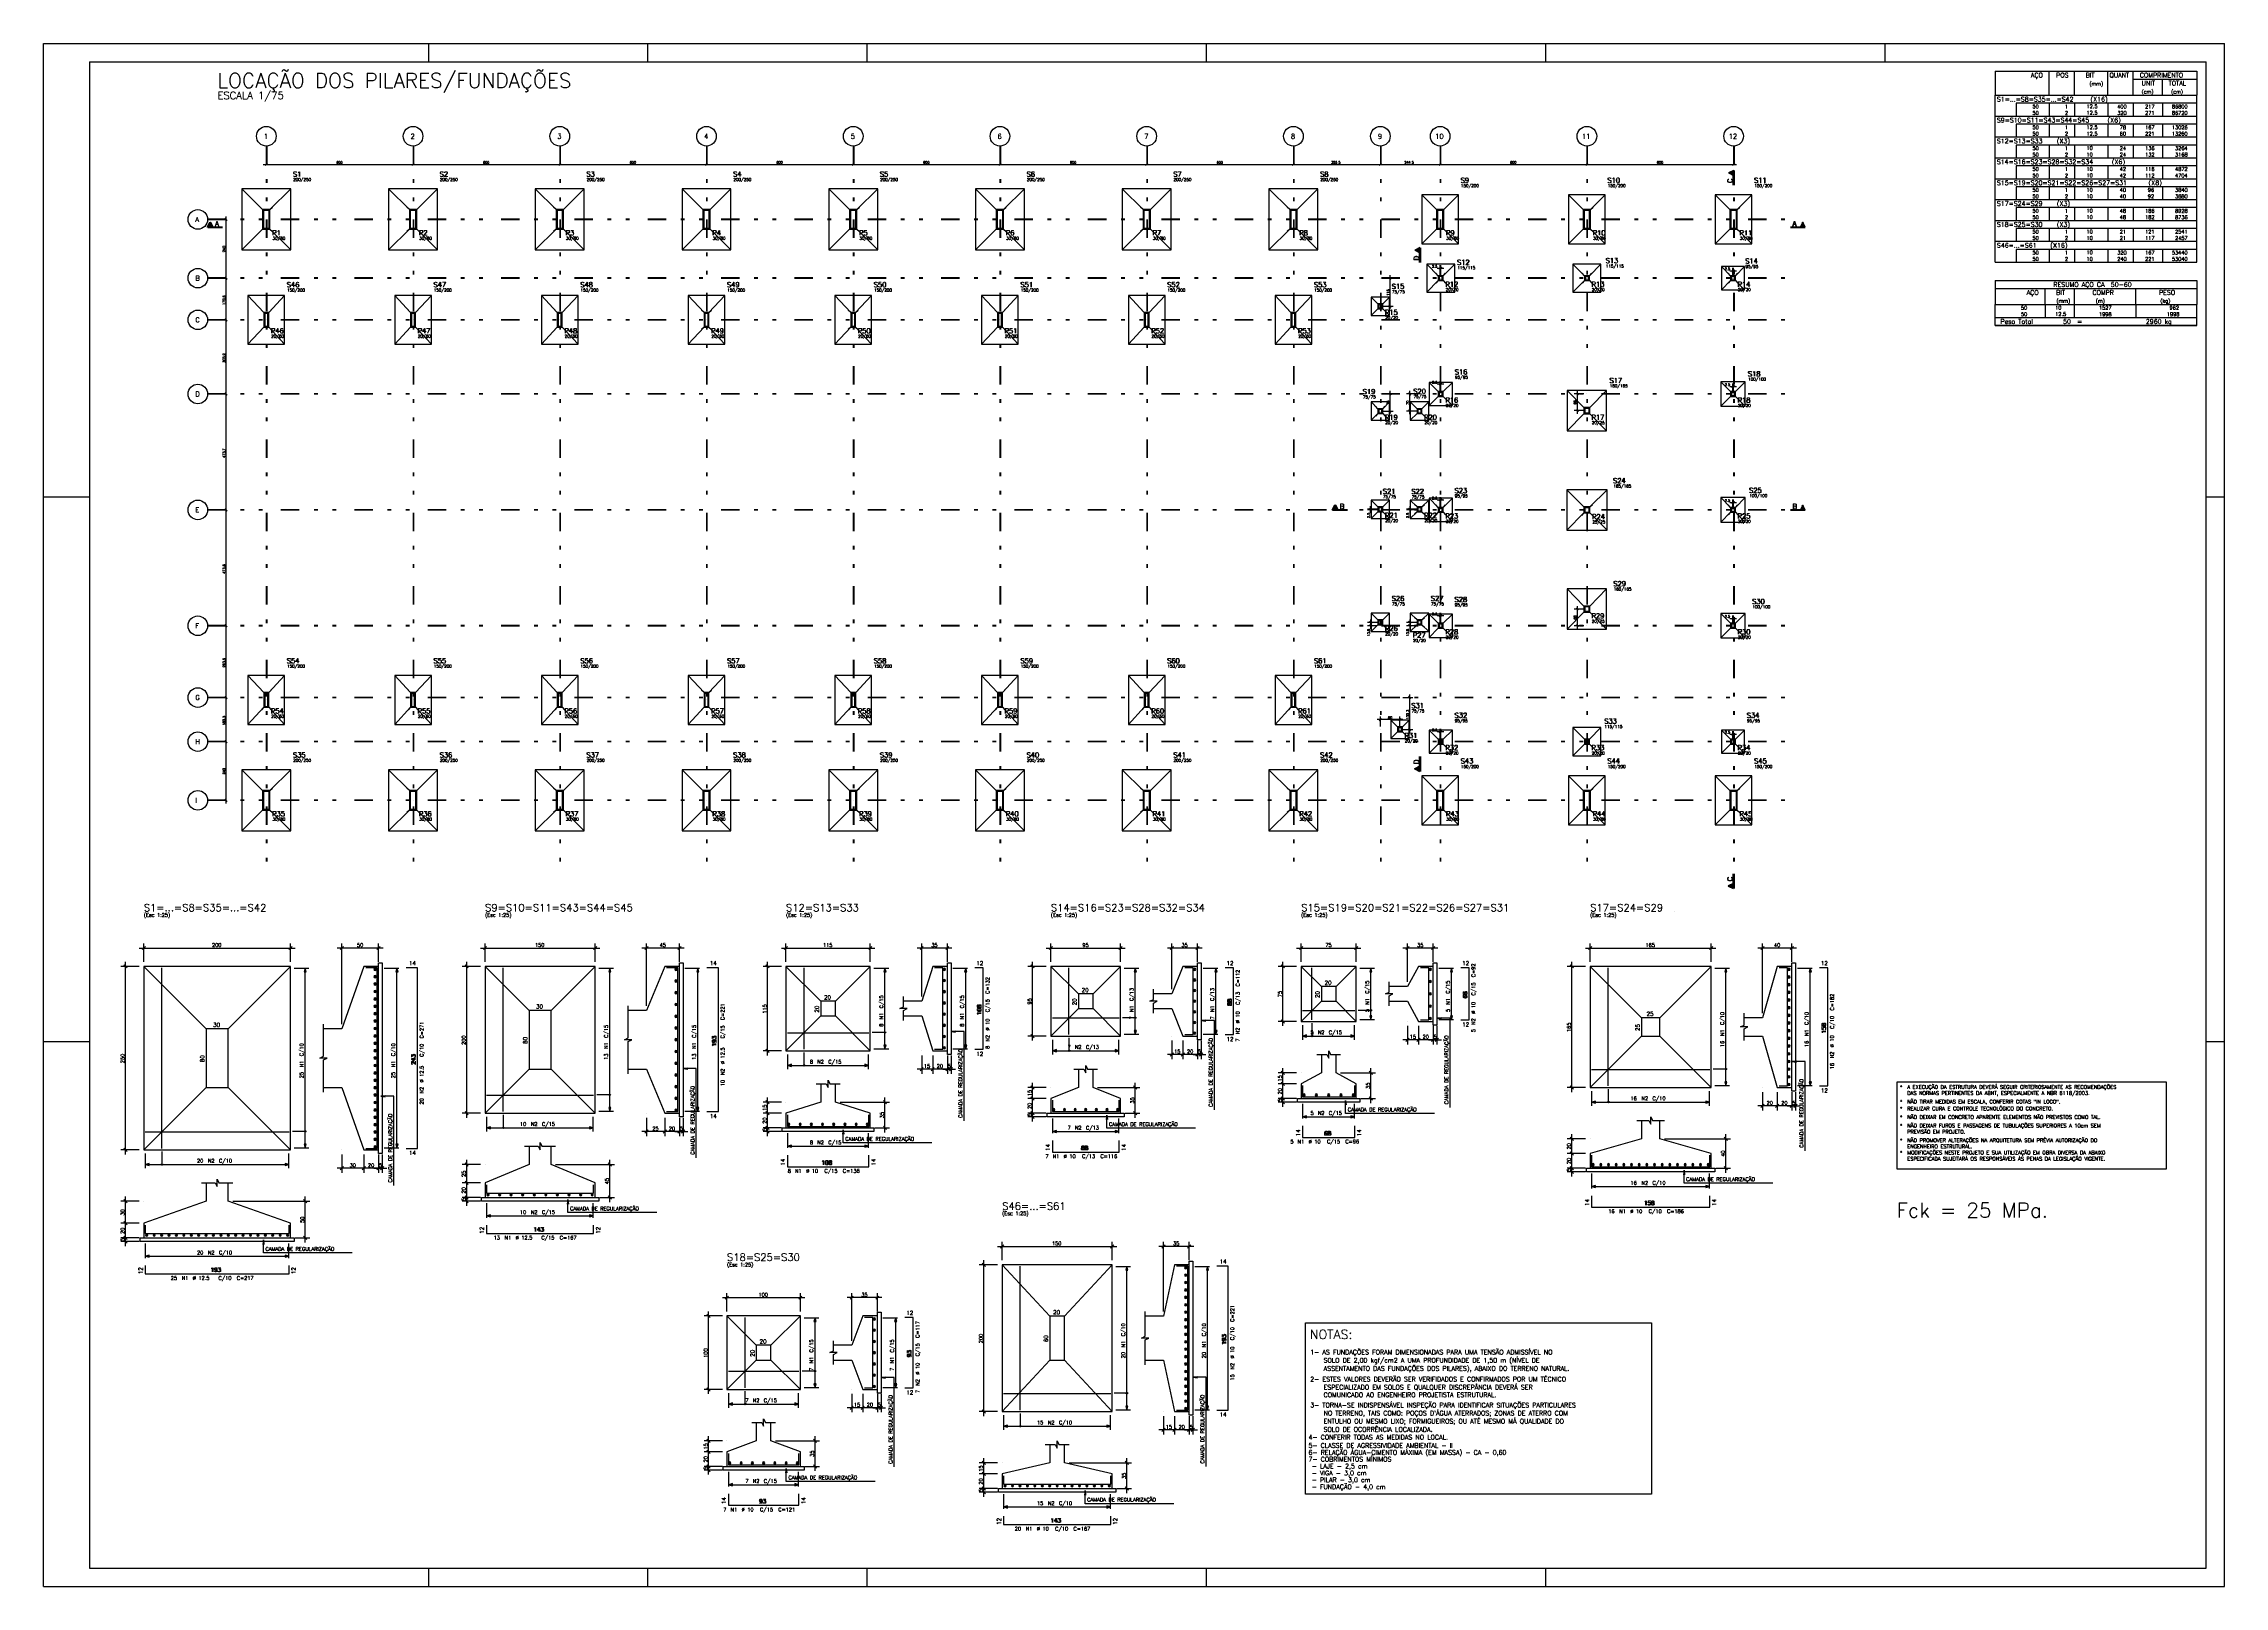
# Model space of a CAD drawing. Extents: x 797 to 1056, y -75 to 15.
# Drawn here: x 796.6 to 856, y -26.6 to 15.5 of the extents above; entities that cross this region are included whole.
import ezdxf

# ---------------------------------------------------------------- set-up
doc = ezdxf.new("R2010")
doc.units = 0
doc.header["$MEASUREMENT"] = 0
doc.linetypes.add('ESTILO_TQS_0003', pattern=[1.5, 0.5, -0.4, 0.1, -0.5])
doc.linetypes.add('ESTILO_TQS_0004', pattern=[2, 0.5, -0.4, 0.1, -0.4, 0.1, -0.5])
for name, color, linetype in [('06', 6, 'CONTINUOUS'), ('1', 2, 'CONTINUOUS'), ('11', 11, 'CONTINUOUS'), ('2', 4, 'CONTINUOUS'), ('3', 8, 'CONTINUOUS'), ('4', 1, 'CONTINUOUS'), ('5', 5, 'CONTINUOUS'), ('CERCADURA', 7, 'CONTINUOUS'), ('EIXOS', 8, 'ESTILO_TQS_0003')]:
    doc.layers.add(name, color=color, linetype=linetype)
doc.styles.get("Standard").update_dxf_attribs({"font": 'ROMANS.SHX'})

msp = doc.modelspace()

# ---------------------------------------------------------------- linework, layer by layer
at = {"layer": '06'}
for p, q in [((797.81, 14.987), (855.51, 14.987)), ((797.81, 14.987), (797.81, -26.063)), ((855.51, -26.063), (855.51, 14.987)), ((797.81, -26.063), (855.51, -26.063))]:
    msp.add_line(p, q, dxfattribs=at)
at = {"layer": '1', "linetype": 'Continuous'}
for p, q in [((849.76, 14.736), (849.76, 14.079)), ((849.76, 14.736), (855.26, 14.736)), ((851.235, 14.079), (851.235, 14.736)), ((851.925, 14.079), (851.925, 14.736)), ((852.83, 14.079), (852.83, 14.736)), ((853.52, 14.079), (853.52, 14.736)), ((853.52, 14.517), (855.26, 14.517)), ((854.325, 14.079), (854.325, 14.517)), ((855.26, 14.736), (855.26, 14.079)), ((849.76, 14.079), (855.26, 14.079)), ((849.76, 13.861), (849.76, 14.079)), ((849.76, 14.079), (855.26, 14.079)), ((849.76, 13.686), (849.76, 13.861)), ((849.76, 13.511), (849.76, 13.686)), ((855.26, 13.861), (850.335, 13.861)), ((850.335, 13.861), (850.335, 13.686)), ((850.335, 13.686), (850.335, 13.511)), ((851.235, 13.861), (851.235, 13.686)), ((851.235, 13.686), (851.235, 13.511)), ((851.925, 13.861), (851.925, 13.686)), ((851.925, 13.686), (851.925, 13.511)), ((852.83, 13.861), (852.83, 13.686)), ((852.83, 13.686), (852.83, 13.511)), ((853.52, 13.861), (853.52, 13.686)), ((853.52, 13.686), (853.52, 13.511)), ((854.325, 13.861), (854.325, 13.686)), ((854.325, 13.686), (854.325, 13.511)), ((855.26, 13.861), (855.26, 14.079)), ((855.26, 13.686), (855.26, 13.861)), ((855.26, 13.511), (855.26, 13.686)), ((849.76, 13.292), (849.76, 13.511)), ((849.76, 13.511), (855.26, 13.511)), ((849.76, 13.117), (849.76, 13.292)), ((849.76, 12.942), (849.76, 13.117)), ((855.26, 13.292), (850.335, 13.292)), ((850.335, 13.292), (850.335, 13.117)), ((850.335, 13.117), (850.335, 12.942)), ((851.235, 13.292), (851.235, 13.117)), ((851.235, 13.117), (851.235, 12.942)), ((851.925, 13.292), (851.925, 13.117)), ((851.925, 13.117), (851.925, 12.942)), ((852.83, 13.292), (852.83, 13.117)), ((852.83, 13.117), (852.83, 12.942)), ((853.52, 13.292), (853.52, 13.117)), ((853.52, 13.117), (853.52, 12.942)), ((854.325, 13.292), (854.325, 13.117)), ((854.325, 13.117), (854.325, 12.942)), ((855.26, 13.292), (855.26, 13.511)), ((855.26, 13.117), (855.26, 13.292)), ((855.26, 12.942), (855.26, 13.117)), ((849.76, 12.723), (849.76, 12.942)), ((849.76, 12.942), (855.26, 12.942)), ((849.76, 12.548), (849.76, 12.723)), ((849.76, 12.373), (849.76, 12.548)), ((855.26, 12.723), (850.335, 12.723)), ((850.335, 12.723), (850.335, 12.548)), ((850.335, 12.548), (850.335, 12.373)), ((851.235, 12.723), (851.235, 12.548)), ((851.235, 12.548), (851.235, 12.373)), ((851.925, 12.723), (851.925, 12.548)), ((851.925, 12.548), (851.925, 12.373)), ((852.83, 12.723), (852.83, 12.548)), ((852.83, 12.548), (852.83, 12.373)), ((853.52, 12.723), (853.52, 12.548)), ((853.52, 12.548), (853.52, 12.373)), ((854.325, 12.723), (854.325, 12.548)), ((854.325, 12.548), (854.325, 12.373)), ((855.26, 12.723), (855.26, 12.942)), ((855.26, 12.548), (855.26, 12.723)), ((855.26, 12.373), (855.26, 12.548)), ((842.632, 12.032), (842.493, 11.963)), ((842.493, 11.963), (842.631, 11.894)), ((842.631, 12.031), (842.495, 11.963)), ((842.495, 11.963), (842.631, 11.895)), ((842.637, 12.021), (842.499, 11.952)), ((842.499, 11.974), (842.637, 11.905)), ((842.637, 12.02), (842.5, 11.952)), ((842.5, 11.974), (842.637, 11.906)), ((842.504, 11.968), (842.504, 11.956)), ((842.515, 11.973), (842.515, 11.952)), ((842.517, 11.968), (842.517, 11.956)), ((842.525, 11.979), (842.525, 11.947)), ((842.527, 11.973), (842.527, 11.952)), ((842.536, 11.984), (842.536, 11.942)), ((842.538, 11.979), (842.538, 11.947)), ((842.547, 11.989), (842.547, 11.936)), ((842.548, 11.984), (842.548, 11.942)), ((842.557, 11.995), (842.557, 11.931)), ((842.559, 11.989), (842.559, 11.936)), ((842.568, 12), (842.568, 11.926)), ((842.57, 11.995), (842.57, 11.931)), ((842.579, 12.005), (842.579, 11.92)), ((842.58, 12), (842.58, 11.926)), ((842.589, 12.011), (842.589, 11.915)), ((842.591, 12.005), (842.591, 11.92)), ((842.6, 12.016), (842.6, 11.91)), ((842.602, 12.011), (842.602, 11.915)), ((842.61, 12.021), (842.61, 11.904)), ((842.612, 12.016), (842.612, 11.91)), ((842.619, 11.627), (842.619, 12.032)), ((842.621, 12.027), (842.621, 11.899)), ((842.623, 12.021), (842.623, 11.904)), ((842.631, 12.031), (842.631, 11.627)), ((842.632, 11.627), (842.632, 12.032)), ((842.634, 12.027), (842.634, 11.899)), ((842.644, 12.031), (842.644, 11.627)), ((849.76, 12.154), (849.76, 12.373)), ((849.76, 12.373), (855.26, 12.373)), ((849.76, 11.979), (849.76, 12.154)), ((849.76, 11.804), (849.76, 11.979)), ((855.26, 12.154), (850.335, 12.154)), ((850.335, 12.154), (850.335, 11.979)), ((850.335, 11.979), (850.335, 11.804)), ((851.235, 12.154), (851.235, 11.979)), ((851.235, 11.979), (851.235, 11.804)), ((851.925, 12.154), (851.925, 11.979)), ((851.925, 11.979), (851.925, 11.804)), ((852.83, 12.154), (852.83, 11.979)), ((852.83, 11.979), (852.83, 11.804)), ((853.52, 12.154), (853.52, 11.979)), ((853.52, 11.979), (853.52, 11.804)), ((854.325, 12.154), (854.325, 11.979)), ((854.325, 11.979), (854.325, 11.804)), ((855.26, 12.154), (855.26, 12.373)), ((855.26, 11.979), (855.26, 12.154)), ((855.26, 11.804), (855.26, 11.979)), ((849.76, 11.586), (849.76, 11.804)), ((849.76, 11.804), (855.26, 11.804)), ((849.76, 11.411), (849.76, 11.586)), ((849.76, 11.236), (849.76, 11.411)), ((855.26, 11.586), (850.335, 11.586)), ((850.335, 11.586), (850.335, 11.411)), ((850.335, 11.411), (850.335, 11.236)), ((851.235, 11.586), (851.235, 11.411)), ((851.235, 11.411), (851.235, 11.236)), ((851.925, 11.586), (851.925, 11.411)), ((851.925, 11.411), (851.925, 11.236)), ((852.83, 11.586), (852.83, 11.411)), ((852.83, 11.411), (852.83, 11.236)), ((853.52, 11.586), (853.52, 11.411)), ((853.52, 11.411), (853.52, 11.236)), ((854.325, 11.586), (854.325, 11.411)), ((854.325, 11.411), (854.325, 11.236)), ((855.26, 11.586), (855.26, 11.804)), ((855.26, 11.411), (855.26, 11.586)), ((855.26, 11.236), (855.26, 11.411)), ((849.76, 11.017), (849.76, 11.236)), ((849.76, 11.236), (855.26, 11.236)), ((849.76, 10.842), (849.76, 11.017)), ((849.76, 10.667), (849.76, 10.842)), ((855.26, 11.017), (850.335, 11.017)), ((850.335, 11.017), (850.335, 10.842)), ((850.335, 10.842), (850.335, 10.667)), ((851.235, 11.017), (851.235, 10.842)), ((851.235, 10.842), (851.235, 10.667)), ((851.925, 11.017), (851.925, 10.842)), ((851.925, 10.842), (851.925, 10.667)), ((852.83, 11.017), (852.83, 10.842)), ((852.83, 10.842), (852.83, 10.667)), ((853.52, 11.017), (853.52, 10.842)), ((853.52, 10.842), (853.52, 10.667)), ((854.325, 11.017), (854.325, 10.842)), ((854.325, 10.842), (854.325, 10.667)), ((855.26, 11.017), (855.26, 11.236)), ((855.26, 10.842), (855.26, 11.017)), ((855.26, 10.667), (855.26, 10.842)), ((801.023, 10.485), (801.092, 10.624)), ((801.024, 10.486), (801.092, 10.622)), ((801.034, 10.48), (801.103, 10.618)), ((801.439, 10.48), (801.034, 10.48)), ((801.439, 10.467), (801.034, 10.467)), ((801.035, 10.48), (801.103, 10.617)), ((801.035, 10.493), (801.439, 10.493)), ((801.035, 10.48), (801.439, 10.48)), ((801.039, 10.503), (801.167, 10.503)), ((801.039, 10.49), (801.167, 10.49)), ((801.044, 10.514), (801.161, 10.514)), ((801.044, 10.501), (801.161, 10.501)), ((801.05, 10.524), (801.156, 10.524)), ((801.05, 10.512), (801.156, 10.512)), ((801.055, 10.535), (801.151, 10.535)), ((801.055, 10.522), (801.151, 10.522)), ((801.06, 10.546), (801.145, 10.546)), ((801.06, 10.533), (801.145, 10.533)), ((801.066, 10.556), (801.14, 10.556)), ((801.066, 10.544), (801.14, 10.544)), ((801.071, 10.567), (801.135, 10.567)), ((801.071, 10.554), (801.135, 10.554)), ((801.076, 10.577), (801.129, 10.577)), ((801.076, 10.565), (801.129, 10.565)), ((801.082, 10.588), (801.124, 10.588)), ((801.082, 10.576), (801.124, 10.576)), ((801.087, 10.599), (801.119, 10.599)), ((801.087, 10.586), (801.119, 10.586)), ((801.092, 10.609), (801.114, 10.609)), ((801.092, 10.597), (801.114, 10.597)), ((801.098, 10.62), (801.109, 10.62)), ((801.098, 10.607), (801.109, 10.607)), ((801.103, 10.618), (801.172, 10.48)), ((801.103, 10.617), (801.171, 10.48)), ((801.114, 10.624), (801.183, 10.486)), ((801.114, 10.622), (801.182, 10.486)), ((844.179, 10.492), (844.585, 10.492)), ((844.179, 10.48), (844.585, 10.48)), ((844.584, 10.48), (844.179, 10.48)), ((844.584, 10.468), (844.179, 10.468)), ((844.516, 10.618), (844.447, 10.48)), ((844.516, 10.617), (844.447, 10.48)), ((844.579, 10.49), (844.452, 10.49)), ((844.579, 10.478), (844.452, 10.478)), ((844.574, 10.501), (844.457, 10.501)), ((844.574, 10.489), (844.457, 10.489)), ((844.527, 10.613), (844.458, 10.475)), ((844.527, 10.611), (844.459, 10.475)), ((844.569, 10.512), (844.462, 10.512)), ((844.569, 10.499), (844.462, 10.499)), ((844.564, 10.522), (844.468, 10.522)), ((844.564, 10.51), (844.468, 10.51)), ((844.558, 10.533), (844.473, 10.533)), ((844.558, 10.521), (844.473, 10.521)), ((844.553, 10.544), (844.478, 10.544)), ((844.553, 10.531), (844.478, 10.531)), ((844.548, 10.554), (844.484, 10.554)), ((844.548, 10.542), (844.484, 10.542)), ((844.542, 10.565), (844.489, 10.565)), ((844.542, 10.552), (844.489, 10.552)), ((844.537, 10.576), (844.494, 10.576)), ((844.537, 10.563), (844.494, 10.563)), ((844.532, 10.586), (844.5, 10.586)), ((844.532, 10.574), (844.5, 10.574)), ((844.574, 10.474), (844.504, 10.613)), ((844.573, 10.475), (844.504, 10.611)), ((844.526, 10.597), (844.505, 10.597)), ((844.526, 10.584), (844.505, 10.584)), ((844.521, 10.607), (844.509, 10.607)), ((844.521, 10.595), (844.509, 10.595)), ((844.585, 10.48), (844.516, 10.618)), ((844.584, 10.48), (844.516, 10.617)), ((849.76, 10.448), (849.76, 10.667)), ((849.76, 10.667), (855.26, 10.667)), ((849.76, 10.273), (849.76, 10.448)), ((849.76, 10.098), (849.76, 10.273)), ((855.26, 10.448), (850.335, 10.448)), ((850.335, 10.448), (850.335, 10.273)), ((850.335, 10.273), (850.335, 10.098)), ((851.235, 10.448), (851.235, 10.273)), ((851.235, 10.273), (851.235, 10.098)), ((851.925, 10.448), (851.925, 10.273)), ((851.925, 10.273), (851.925, 10.098)), ((852.83, 10.448), (852.83, 10.273)), ((852.83, 10.273), (852.83, 10.098)), ((853.52, 10.448), (853.52, 10.273)), ((853.52, 10.273), (853.52, 10.098)), ((854.325, 10.448), (854.325, 10.273)), ((854.325, 10.273), (854.325, 10.098)), ((855.26, 10.448), (855.26, 10.667)), ((855.26, 10.273), (855.26, 10.448)), ((855.26, 10.098), (855.26, 10.273)), ((834.081, 9.926), (833.943, 9.857)), ((833.943, 9.857), (834.081, 9.788)), ((834.081, 9.925), (833.944, 9.857)), ((833.944, 9.857), (834.081, 9.789)), ((834.087, 9.915), (833.949, 9.846)), ((833.949, 9.868), (834.086, 9.799)), ((834.086, 9.914), (833.95, 9.846)), ((833.95, 9.868), (834.086, 9.8)), ((833.954, 9.862), (833.954, 9.85)), ((833.964, 9.867), (833.964, 9.846)), ((833.966, 9.862), (833.966, 9.85)), ((833.975, 9.873), (833.975, 9.841)), ((833.977, 9.867), (833.977, 9.846)), ((833.986, 9.878), (833.986, 9.836)), ((833.987, 9.873), (833.987, 9.841)), ((833.996, 9.883), (833.996, 9.83)), ((833.998, 9.878), (833.998, 9.836)), ((834.007, 9.889), (834.007, 9.825)), ((834.009, 9.883), (834.009, 9.83)), ((834.018, 9.894), (834.018, 9.82)), ((834.019, 9.889), (834.019, 9.825)), ((834.028, 9.899), (834.028, 9.814)), ((834.03, 9.894), (834.03, 9.82)), ((834.039, 9.905), (834.039, 9.809)), ((834.041, 9.899), (834.041, 9.814)), ((834.049, 9.91), (834.049, 9.804)), ((834.051, 9.905), (834.051, 9.809)), ((834.06, 9.915), (834.06, 9.798)), ((834.062, 9.91), (834.062, 9.804)), ((834.069, 9.521), (834.069, 9.926)), ((834.071, 9.921), (834.071, 9.793)), ((834.073, 9.915), (834.073, 9.798)), ((834.081, 9.521), (834.081, 9.926)), ((834.081, 9.925), (834.081, 9.521)), ((834.083, 9.921), (834.083, 9.793)), ((834.093, 9.925), (834.093, 9.521)), ((849.76, 9.879), (849.76, 10.098)), ((849.76, 10.098), (855.26, 10.098)), ((849.76, 9.704), (849.76, 9.879)), ((849.76, 9.529), (849.76, 9.704)), ((849.76, 9.529), (855.26, 9.529)), ((855.26, 9.879), (850.335, 9.879)), ((850.335, 9.879), (850.335, 9.704)), ((850.335, 9.704), (850.335, 9.529)), ((851.235, 9.879), (851.235, 9.704)), ((851.235, 9.704), (851.235, 9.529)), ((851.925, 9.879), (851.925, 9.704)), ((851.925, 9.704), (851.925, 9.529)), ((852.83, 9.879), (852.83, 9.704)), ((852.83, 9.704), (852.83, 9.529)), ((853.52, 9.879), (853.52, 9.704)), ((853.52, 9.704), (853.52, 9.529)), ((854.325, 9.879), (854.325, 9.704)), ((854.325, 9.704), (854.325, 9.529)), ((855.26, 9.879), (855.26, 10.098)), ((855.26, 9.704), (855.26, 9.879)), ((855.26, 9.529), (855.26, 9.704)), ((849.76, 9.029), (849.76, 8.373)), ((849.76, 9.029), (855.26, 9.029)), ((855.26, 9.029), (855.26, 8.373)), ((849.76, 8.811), (855.26, 8.811)), ((849.76, 8.373), (855.26, 8.373)), ((849.76, 8.198), (849.76, 8.373)), ((851.12, 8.373), (851.12, 8.811)), ((851.12, 8.373), (851.12, 8.198)), ((851.925, 8.373), (851.925, 8.811)), ((851.925, 8.198), (851.925, 8.373)), ((853.593, 8.373), (853.593, 8.811)), ((853.593, 8.373), (853.593, 8.198)), ((855.26, 8.198), (855.26, 8.373)), ((849.76, 8.023), (849.76, 8.198)), ((849.76, 8.023), (855.26, 8.023)), ((849.76, 7.804), (849.76, 8.023)), ((849.76, 8.023), (855.26, 8.023)), ((855.26, 7.804), (849.76, 7.804)), ((849.76, 7.804), (855.26, 7.804)), ((851.12, 8.198), (851.12, 8.023)), ((851.925, 8.023), (851.925, 8.198)), ((853.593, 8.198), (853.593, 8.023)), ((855.26, 8.023), (855.26, 8.198)), ((855.26, 7.804), (855.26, 8.023)), ((831.687, 2.778), (831.756, 2.917)), ((831.688, 2.779), (831.756, 2.915)), ((831.698, 2.773), (831.768, 2.911)), ((832.104, 2.773), (831.698, 2.773)), ((832.104, 2.76), (831.698, 2.76)), ((831.699, 2.773), (831.768, 2.91)), ((831.699, 2.786), (832.104, 2.786)), ((831.699, 2.773), (832.104, 2.773)), ((831.704, 2.796), (831.831, 2.796)), ((831.704, 2.784), (831.831, 2.784)), ((831.709, 2.807), (831.826, 2.807)), ((831.709, 2.794), (831.826, 2.794)), ((831.714, 2.817), (831.821, 2.817)), ((831.714, 2.805), (831.821, 2.805)), ((831.72, 2.828), (831.815, 2.828)), ((831.72, 2.815), (831.815, 2.815)), ((831.725, 2.839), (831.81, 2.839)), ((831.725, 2.826), (831.81, 2.826)), ((831.73, 2.849), (831.805, 2.849)), ((831.73, 2.837), (831.805, 2.837)), ((831.736, 2.86), (831.799, 2.86)), ((831.736, 2.847), (831.799, 2.847)), ((831.741, 2.87), (831.794, 2.87)), ((831.741, 2.858), (831.794, 2.858)), ((831.746, 2.881), (831.789, 2.881)), ((831.746, 2.869), (831.789, 2.869)), ((831.752, 2.892), (831.784, 2.892)), ((831.752, 2.879), (831.784, 2.879)), ((831.757, 2.902), (831.778, 2.902)), ((831.757, 2.89), (831.778, 2.89)), ((831.762, 2.913), (831.774, 2.913)), ((831.762, 2.901), (831.774, 2.901)), ((831.768, 2.911), (831.836, 2.773)), ((831.768, 2.91), (831.836, 2.773)), ((831.779, 2.917), (831.848, 2.779)), ((831.779, 2.915), (831.847, 2.779)), ((844.179, 2.785), (844.585, 2.785)), ((844.179, 2.773), (844.585, 2.773)), ((844.584, 2.773), (844.179, 2.773)), ((844.584, 2.761), (844.179, 2.761)), ((844.516, 2.911), (844.447, 2.773)), ((844.516, 2.91), (844.447, 2.773)), ((844.579, 2.784), (844.452, 2.784)), ((844.579, 2.771), (844.452, 2.771)), ((844.574, 2.794), (844.457, 2.794)), ((844.574, 2.782), (844.457, 2.782)), ((844.527, 2.906), (844.458, 2.768)), ((844.527, 2.904), (844.459, 2.768)), ((844.569, 2.805), (844.462, 2.805)), ((844.569, 2.792), (844.462, 2.792)), ((844.564, 2.815), (844.468, 2.815)), ((844.564, 2.803), (844.468, 2.803)), ((844.558, 2.826), (844.473, 2.826)), ((844.558, 2.814), (844.473, 2.814)), ((844.553, 2.837), (844.478, 2.837)), ((844.553, 2.824), (844.478, 2.824)), ((844.548, 2.847), (844.484, 2.847)), ((844.548, 2.835), (844.484, 2.835)), ((844.542, 2.858), (844.489, 2.858)), ((844.542, 2.845), (844.489, 2.845)), ((844.537, 2.869), (844.494, 2.869)), ((844.537, 2.856), (844.494, 2.856)), ((844.532, 2.879), (844.5, 2.879)), ((844.532, 2.867), (844.5, 2.867)), ((844.574, 2.767), (844.504, 2.906)), ((844.573, 2.768), (844.504, 2.904)), ((844.526, 2.89), (844.505, 2.89)), ((844.526, 2.877), (844.505, 2.877)), ((844.521, 2.901), (844.509, 2.901)), ((844.521, 2.888), (844.509, 2.888)), ((844.585, 2.773), (844.516, 2.911)), ((844.584, 2.773), (844.516, 2.91)), ((834.068, -4.349), (834.068, -3.945)), ((834.081, -3.945), (834.081, -4.35)), ((834.081, -4.349), (834.081, -3.945)), ((834.094, -3.945), (834.094, -4.35)), ((833.937, -4.27), (834.075, -4.201)), ((834.076, -4.361), (833.937, -4.292)), ((833.939, -4.27), (834.075, -4.202)), ((834.075, -4.361), (833.939, -4.292)), ((833.941, -4.286), (833.941, -4.275)), ((833.943, -4.281), (834.081, -4.212)), ((834.081, -4.35), (833.943, -4.281)), ((833.944, -4.281), (834.081, -4.213)), ((834.081, -4.349), (833.944, -4.281)), ((833.952, -4.292), (833.952, -4.271)), ((833.954, -4.286), (833.954, -4.275)), ((833.962, -4.297), (833.962, -4.265)), ((833.964, -4.292), (833.964, -4.271)), ((833.973, -4.302), (833.973, -4.26)), ((833.975, -4.297), (833.975, -4.265)), ((833.984, -4.308), (833.984, -4.255)), ((833.986, -4.302), (833.986, -4.26)), ((833.994, -4.313), (833.994, -4.249)), ((833.996, -4.308), (833.996, -4.255)), ((834.005, -4.318), (834.005, -4.244)), ((834.007, -4.313), (834.007, -4.249)), ((834.016, -4.324), (834.016, -4.239)), ((834.018, -4.318), (834.018, -4.244)), ((834.026, -4.329), (834.026, -4.233)), ((834.028, -4.324), (834.028, -4.239)), ((834.037, -4.334), (834.037, -4.228)), ((834.039, -4.329), (834.039, -4.233)), ((834.048, -4.34), (834.048, -4.223)), ((834.049, -4.334), (834.049, -4.228)), ((834.058, -4.345), (834.058, -4.217)), ((834.06, -4.34), (834.06, -4.223)), ((834.071, -4.345), (834.071, -4.217)), ((842.488, -7.463), (842.626, -7.394)), ((842.626, -7.555), (842.488, -7.486)), ((842.489, -7.463), (842.626, -7.395)), ((842.626, -7.554), (842.489, -7.486)), ((842.492, -7.48), (842.492, -7.468)), ((842.493, -7.474), (842.631, -7.406)), ((842.632, -7.544), (842.493, -7.474)), ((842.495, -7.474), (842.631, -7.406)), ((842.631, -7.543), (842.495, -7.474)), ((842.502, -7.485), (842.502, -7.464)), ((842.504, -7.48), (842.504, -7.468)), ((842.513, -7.49), (842.513, -7.458)), ((842.515, -7.485), (842.515, -7.464)), ((842.523, -7.496), (842.523, -7.453)), ((842.525, -7.49), (842.525, -7.458)), ((842.534, -7.501), (842.534, -7.448)), ((842.536, -7.496), (842.536, -7.453)), ((842.545, -7.506), (842.545, -7.443)), ((842.547, -7.501), (842.547, -7.448)), ((842.555, -7.512), (842.555, -7.437)), ((842.557, -7.506), (842.557, -7.443)), ((842.566, -7.517), (842.566, -7.432)), ((842.568, -7.512), (842.568, -7.437)), ((842.577, -7.522), (842.577, -7.427)), ((842.579, -7.517), (842.579, -7.432)), ((842.587, -7.528), (842.587, -7.421)), ((842.589, -7.522), (842.589, -7.427)), ((842.598, -7.533), (842.598, -7.416)), ((842.6, -7.528), (842.6, -7.421)), ((842.609, -7.538), (842.609, -7.411)), ((842.61, -7.533), (842.61, -7.416)), ((842.619, -7.543), (842.619, -7.138)), ((842.621, -7.538), (842.621, -7.411)), ((842.631, -7.543), (842.631, -7.138)), ((842.632, -7.138), (842.632, -7.544)), ((842.644, -7.138), (842.644, -7.544))]:
    msp.add_line(p, q, dxfattribs=at)
for points in [[(803.298, 11.528), (801.964, 11.528)], [(801.964, 11.528), (801.964, 9.862)], [(802.531, 10.962), (801.964, 11.528)], [(802.731, 10.962), (803.298, 11.528)], [(803.298, 9.862), (803.298, 11.528)], [(807.298, 11.528), (805.964, 11.528)], [(805.964, 11.528), (805.964, 9.862)], [(806.531, 10.962), (805.964, 11.528)], [(806.731, 10.962), (807.298, 11.528)], [(807.298, 9.862), (807.298, 11.528)], [(811.298, 11.528), (809.964, 11.528)], [(809.964, 11.528), (809.964, 9.862)], [(810.531, 10.962), (809.964, 11.528)], [(810.731, 10.962), (811.298, 11.528)], [(811.298, 9.862), (811.298, 11.528)], [(815.298, 11.528), (813.964, 11.528)], [(813.964, 11.528), (813.964, 9.862)], [(814.531, 10.962), (813.964, 11.528)], [(814.731, 10.962), (815.298, 11.528)], [(815.298, 9.862), (815.298, 11.528)], [(819.298, 11.528), (817.964, 11.528)], [(817.964, 11.528), (817.964, 9.862)], [(818.531, 10.962), (817.964, 11.528)], [(818.731, 10.962), (819.298, 11.528)], [(819.298, 9.862), (819.298, 11.528)], [(823.298, 11.528), (821.964, 11.528)], [(821.964, 11.528), (821.964, 9.862)], [(822.531, 10.962), (821.964, 11.528)], [(822.731, 10.962), (823.298, 11.528)], [(823.298, 9.862), (823.298, 11.528)], [(827.298, 11.528), (825.964, 11.528)], [(825.964, 11.528), (825.964, 9.862)], [(826.531, 10.962), (825.964, 11.528)], [(826.731, 10.962), (827.298, 11.528)], [(827.298, 9.862), (827.298, 11.528)], [(831.298, 11.528), (829.964, 11.528)], [(829.964, 11.528), (829.964, 9.862)], [(830.531, 10.962), (829.964, 11.528)], [(830.731, 10.962), (831.298, 11.528)], [(831.298, 9.862), (831.298, 11.528)], [(835.131, 11.362), (834.131, 11.362)], [(834.131, 11.362), (834.131, 10.028)], [(834.531, 10.962), (834.131, 11.362)], [(834.731, 10.962), (835.131, 11.362)], [(835.131, 10.028), (835.131, 11.362)], [(839.131, 11.362), (838.131, 11.362)], [(838.131, 11.362), (838.131, 10.028)], [(838.531, 10.962), (838.131, 11.362)], [(838.731, 10.962), (839.131, 11.362)], [(839.131, 10.028), (839.131, 11.362)], [(843.131, 11.362), (842.131, 11.362)], [(842.131, 11.362), (842.131, 10.028)], [(842.531, 10.962), (842.131, 11.362)], [(842.731, 10.962), (843.131, 11.362)], [(843.131, 10.028), (843.131, 11.362)], [(802.531, 10.428), (802.731, 10.428), (802.731, 10.962), (802.531, 10.962), (802.531, 10.428)], [(802.531, 10.428), (802.731, 10.428), (802.731, 10.962), (802.531, 10.962), (802.531, 10.428)], [(802.543, 10.441), (802.718, 10.441), (802.718, 10.949), (802.543, 10.949), (802.543, 10.441)], [(802.556, 10.453), (802.706, 10.453), (802.706, 10.937), (802.556, 10.937), (802.556, 10.453)], [(806.531, 10.428), (806.731, 10.428), (806.731, 10.962), (806.531, 10.962), (806.531, 10.428)], [(806.531, 10.428), (806.731, 10.428), (806.731, 10.962), (806.531, 10.962), (806.531, 10.428)], [(806.543, 10.441), (806.718, 10.441), (806.718, 10.949), (806.543, 10.949), (806.543, 10.441)], [(806.556, 10.453), (806.706, 10.453), (806.706, 10.937), (806.556, 10.937), (806.556, 10.453)], [(810.531, 10.428), (810.731, 10.428), (810.731, 10.962), (810.531, 10.962), (810.531, 10.428)], [(810.531, 10.428), (810.731, 10.428), (810.731, 10.962), (810.531, 10.962), (810.531, 10.428)], [(810.543, 10.441), (810.718, 10.441), (810.718, 10.949), (810.543, 10.949), (810.543, 10.441)], [(810.556, 10.453), (810.706, 10.453), (810.706, 10.937), (810.556, 10.937), (810.556, 10.453)], [(814.531, 10.428), (814.731, 10.428), (814.731, 10.962), (814.531, 10.962), (814.531, 10.428)], [(814.531, 10.428), (814.731, 10.428), (814.731, 10.962), (814.531, 10.962), (814.531, 10.428)], [(814.543, 10.441), (814.718, 10.441), (814.718, 10.949), (814.543, 10.949), (814.543, 10.441)], [(814.556, 10.453), (814.706, 10.453), (814.706, 10.937), (814.556, 10.937), (814.556, 10.453)], [(818.531, 10.428), (818.731, 10.428), (818.731, 10.962), (818.531, 10.962), (818.531, 10.428)], [(818.531, 10.428), (818.731, 10.428), (818.731, 10.962), (818.531, 10.962), (818.531, 10.428)], [(818.543, 10.441), (818.718, 10.441), (818.718, 10.949), (818.543, 10.949), (818.543, 10.441)], [(818.556, 10.453), (818.706, 10.453), (818.706, 10.937), (818.556, 10.937), (818.556, 10.453)], [(822.531, 10.428), (822.731, 10.428), (822.731, 10.962), (822.531, 10.962), (822.531, 10.428)], [(822.531, 10.428), (822.731, 10.428), (822.731, 10.962), (822.531, 10.962), (822.531, 10.428)], [(822.543, 10.441), (822.718, 10.441), (822.718, 10.949), (822.543, 10.949), (822.543, 10.441)], [(822.556, 10.453), (822.706, 10.453), (822.706, 10.937), (822.556, 10.937), (822.556, 10.453)], [(826.531, 10.428), (826.731, 10.428), (826.731, 10.962), (826.531, 10.962), (826.531, 10.428)], [(826.531, 10.428), (826.731, 10.428), (826.731, 10.962), (826.531, 10.962), (826.531, 10.428)], [(826.543, 10.441), (826.718, 10.441), (826.718, 10.949), (826.543, 10.949), (826.543, 10.441)], [(826.556, 10.453), (826.706, 10.453), (826.706, 10.937), (826.556, 10.937), (826.556, 10.453)], [(830.531, 10.428), (830.731, 10.428), (830.731, 10.962), (830.531, 10.962), (830.531, 10.428)], [(830.531, 10.428), (830.731, 10.428), (830.731, 10.962), (830.531, 10.962), (830.531, 10.428)], [(830.543, 10.441), (830.718, 10.441), (830.718, 10.949), (830.543, 10.949), (830.543, 10.441)], [(830.556, 10.453), (830.706, 10.453), (830.706, 10.937), (830.556, 10.937), (830.556, 10.453)], [(834.531, 10.428), (834.731, 10.428), (834.731, 10.962), (834.531, 10.962), (834.531, 10.428)], [(834.531, 10.428), (834.731, 10.428), (834.731, 10.962), (834.531, 10.962), (834.531, 10.428)], [(834.543, 10.441), (834.718, 10.441), (834.718, 10.949), (834.543, 10.949), (834.543, 10.441)], [(834.556, 10.453), (834.706, 10.453), (834.706, 10.937), (834.556, 10.937), (834.556, 10.453)], [(838.531, 10.428), (838.731, 10.428), (838.731, 10.962), (838.531, 10.962), (838.531, 10.428)], [(838.531, 10.428), (838.731, 10.428), (838.731, 10.962), (838.531, 10.962), (838.531, 10.428)], [(838.543, 10.441), (838.718, 10.441), (838.718, 10.949), (838.543, 10.949), (838.543, 10.441)], [(838.556, 10.453), (838.706, 10.453), (838.706, 10.937), (838.556, 10.937), (838.556, 10.453)], [(842.531, 10.428), (842.731, 10.428), (842.731, 10.962), (842.531, 10.962), (842.531, 10.428)], [(842.531, 10.428), (842.731, 10.428), (842.731, 10.962), (842.531, 10.962), (842.531, 10.428)], [(842.543, 10.441), (842.718, 10.441), (842.718, 10.949), (842.543, 10.949), (842.543, 10.441)], [(842.556, 10.453), (842.706, 10.453), (842.706, 10.937), (842.556, 10.937), (842.556, 10.453)], [(802.531, 10.428), (801.964, 9.862)], [(802.731, 10.428), (803.298, 9.862)], [(806.531, 10.428), (805.964, 9.862)], [(806.731, 10.428), (807.298, 9.862)], [(810.531, 10.428), (809.964, 9.862)], [(810.731, 10.428), (811.298, 9.862)], [(814.531, 10.428), (813.964, 9.862)], [(814.731, 10.428), (815.298, 9.862)], [(818.531, 10.428), (817.964, 9.862)], [(818.731, 10.428), (819.298, 9.862)], [(822.531, 10.428), (821.964, 9.862)], [(822.731, 10.428), (823.298, 9.862)], [(826.531, 10.428), (825.964, 9.862)], [(826.731, 10.428), (827.298, 9.862)], [(830.531, 10.428), (829.964, 9.862)], [(830.731, 10.428), (831.298, 9.862)], [(834.531, 10.428), (834.131, 10.028)], [(834.731, 10.428), (835.131, 10.028)], [(838.531, 10.428), (838.131, 10.028)], [(838.731, 10.428), (839.131, 10.028)], [(842.531, 10.428), (842.131, 10.028)], [(842.731, 10.428), (843.131, 10.028)], [(801.964, 9.862), (803.298, 9.862)], [(805.964, 9.862), (807.298, 9.862)], [(809.964, 9.862), (811.298, 9.862)], [(813.964, 9.862), (815.298, 9.862)], [(817.964, 9.862), (819.298, 9.862)], [(821.964, 9.862), (823.298, 9.862)], [(825.964, 9.862), (827.298, 9.862)], [(829.964, 9.862), (831.298, 9.862)], [(834.131, 10.028), (835.131, 10.028)], [(838.131, 10.028), (839.131, 10.028)], [(842.131, 10.028), (843.131, 10.028)], [(835.031, 9.478), (834.264, 9.478)], [(834.264, 9.478), (834.264, 8.712)], [(834.581, 9.162), (834.264, 9.478)], [(834.581, 9.028), (834.264, 8.712)], [(834.581, 9.028), (834.714, 9.028), (834.714, 9.162), (834.581, 9.162), (834.581, 9.028)], [(834.581, 9.028), (834.714, 9.028), (834.714, 9.162), (834.581, 9.162), (834.581, 9.028)], [(834.593, 9.041), (834.702, 9.041), (834.702, 9.149), (834.593, 9.149), (834.593, 9.041)], [(834.606, 9.053), (834.689, 9.053), (834.689, 9.137), (834.606, 9.137), (834.606, 9.053)], [(834.714, 9.162), (835.031, 9.478)], [(834.714, 9.028), (835.031, 8.712)], [(835.031, 8.712), (835.031, 9.478)], [(839.014, 9.478), (838.248, 9.478)], [(838.248, 9.478), (838.248, 8.712)], [(838.564, 9.162), (838.248, 9.478)], [(838.564, 9.028), (838.248, 8.712)], [(838.564, 9.028), (838.698, 9.028), (838.698, 9.162), (838.564, 9.162), (838.564, 9.028)], [(838.564, 9.028), (838.698, 9.028), (838.698, 9.162), (838.564, 9.162), (838.564, 9.028)], [(838.577, 9.041), (838.685, 9.041), (838.685, 9.149), (838.577, 9.149), (838.577, 9.041)], [(838.589, 9.053), (838.673, 9.053), (838.673, 9.137), (838.589, 9.137), (838.589, 9.053)], [(838.698, 9.162), (839.014, 9.478)], [(838.698, 9.028), (839.014, 8.712)], [(839.014, 8.712), (839.014, 9.478)], [(842.931, 9.412), (842.298, 9.412)], [(842.298, 9.412), (842.298, 8.778)], [(842.548, 9.162), (842.298, 9.412)], [(842.548, 9.028), (842.298, 8.778)], [(842.548, 9.028), (842.681, 9.028), (842.681, 9.162), (842.548, 9.162), (842.548, 9.028)], [(842.548, 9.028), (842.681, 9.028), (842.681, 9.162), (842.548, 9.162), (842.548, 9.028)], [(842.56, 9.041), (842.668, 9.041), (842.668, 9.149), (842.56, 9.149), (842.56, 9.041)], [(842.573, 9.053), (842.656, 9.053), (842.656, 9.137), (842.573, 9.137), (842.573, 9.053)], [(842.681, 9.162), (842.931, 9.412)], [(842.681, 9.028), (842.931, 8.778)], [(842.931, 8.778), (842.931, 9.412)], [(803.131, 8.625), (802.131, 8.625)], [(802.131, 8.625), (802.131, 7.292)], [(802.564, 8.158), (802.131, 8.625)], [(802.697, 8.158), (803.131, 8.625)], [(803.131, 7.292), (803.131, 8.625)], [(807.131, 8.625), (806.131, 8.625)], [(806.131, 8.625), (806.131, 7.292)], [(806.564, 8.158), (806.131, 8.625)], [(806.697, 8.158), (807.131, 8.625)], [(807.131, 7.292), (807.131, 8.625)], [(811.131, 8.625), (810.131, 8.625)], [(810.131, 8.625), (810.131, 7.292)], [(810.564, 8.158), (810.131, 8.625)], [(810.697, 8.158), (811.131, 8.625)], [(811.131, 7.292), (811.131, 8.625)], [(815.131, 8.625), (814.131, 8.625)], [(814.131, 8.625), (814.131, 7.292)], [(814.564, 8.158), (814.131, 8.625)], [(814.697, 8.158), (815.131, 8.625)], [(815.131, 7.292), (815.131, 8.625)], [(819.131, 8.625), (818.131, 8.625)], [(818.131, 8.625), (818.131, 7.292)], [(818.564, 8.158), (818.131, 8.625)], [(818.697, 8.158), (819.131, 8.625)], [(819.131, 7.292), (819.131, 8.625)], [(823.131, 8.625), (822.131, 8.625)], [(822.131, 8.625), (822.131, 7.292)], [(822.564, 8.158), (822.131, 8.625)], [(822.697, 8.158), (823.131, 8.625)], [(823.131, 7.292), (823.131, 8.625)], [(827.131, 8.625), (826.131, 8.625)], [(826.131, 8.625), (826.131, 7.292)], [(826.564, 8.158), (826.131, 8.625)], [(826.697, 8.158), (827.131, 8.625)], [(827.131, 7.292), (827.131, 8.625)], [(831.131, 8.625), (830.131, 8.625)], [(830.131, 8.625), (830.131, 7.292)], [(830.564, 8.158), (830.131, 8.625)], [(830.697, 8.158), (831.131, 8.625)], [(831.131, 7.292), (831.131, 8.625)], [(833.251, 8.578), (832.751, 8.578)], [(832.751, 8.578), (832.751, 8.078)], [(832.934, 8.395), (832.751, 8.578)], [(832.934, 8.262), (833.068, 8.262), (833.068, 8.395), (832.934, 8.395), (832.934, 8.262)], [(832.934, 8.262), (833.068, 8.262), (833.068, 8.395), (832.934, 8.395), (832.934, 8.262)], [(832.947, 8.274), (833.055, 8.274), (833.055, 8.383), (832.947, 8.383), (832.947, 8.274)], [(832.959, 8.287), (833.043, 8.287), (833.043, 8.37), (832.959, 8.37), (832.959, 8.287)], [(833.068, 8.395), (833.251, 8.578)], [(833.251, 8.078), (833.251, 8.578)], [(834.264, 8.712), (835.031, 8.712)], [(838.248, 8.712), (839.014, 8.712)], [(842.298, 8.778), (842.931, 8.778)], [(802.564, 7.758), (802.131, 7.292)], [(802.564, 7.758), (802.697, 7.758), (802.697, 8.158), (802.564, 8.158), (802.564, 7.758)], [(802.564, 7.758), (802.697, 7.758), (802.697, 8.158), (802.564, 8.158), (802.564, 7.758)], [(802.576, 7.771), (802.685, 7.771), (802.685, 8.146), (802.576, 8.146), (802.576, 7.771)], [(802.589, 7.783), (802.672, 7.783), (802.672, 8.133), (802.589, 8.133), (802.589, 7.783)], [(802.697, 7.758), (803.131, 7.292)], [(806.564, 7.758), (806.131, 7.292)], [(806.564, 7.758), (806.697, 7.758), (806.697, 8.158), (806.564, 8.158), (806.564, 7.758)], [(806.564, 7.758), (806.697, 7.758), (806.697, 8.158), (806.564, 8.158), (806.564, 7.758)], [(806.576, 7.771), (806.685, 7.771), (806.685, 8.146), (806.576, 8.146), (806.576, 7.771)], [(806.589, 7.783), (806.672, 7.783), (806.672, 8.133), (806.589, 8.133), (806.589, 7.783)], [(806.697, 7.758), (807.131, 7.292)], [(810.564, 7.758), (810.131, 7.292)], [(810.564, 7.758), (810.697, 7.758), (810.697, 8.158), (810.564, 8.158), (810.564, 7.758)], [(810.564, 7.758), (810.697, 7.758), (810.697, 8.158), (810.564, 8.158), (810.564, 7.758)], [(810.576, 7.771), (810.685, 7.771), (810.685, 8.146), (810.576, 8.146), (810.576, 7.771)], [(810.589, 7.783), (810.672, 7.783), (810.672, 8.133), (810.589, 8.133), (810.589, 7.783)], [(810.697, 7.758), (811.131, 7.292)], [(814.564, 7.758), (814.131, 7.292)], [(814.564, 7.758), (814.697, 7.758), (814.697, 8.158), (814.564, 8.158), (814.564, 7.758)], [(814.564, 7.758), (814.697, 7.758), (814.697, 8.158), (814.564, 8.158), (814.564, 7.758)], [(814.576, 7.771), (814.685, 7.771), (814.685, 8.146), (814.576, 8.146), (814.576, 7.771)], [(814.589, 7.783), (814.672, 7.783), (814.672, 8.133), (814.589, 8.133), (814.589, 7.783)], [(814.697, 7.758), (815.131, 7.292)], [(818.564, 7.758), (818.131, 7.292)], [(818.564, 7.758), (818.697, 7.758), (818.697, 8.158), (818.564, 8.158), (818.564, 7.758)], [(818.564, 7.758), (818.697, 7.758), (818.697, 8.158), (818.564, 8.158), (818.564, 7.758)], [(818.576, 7.771), (818.685, 7.771), (818.685, 8.146), (818.576, 8.146), (818.576, 7.771)], [(818.589, 7.783), (818.672, 7.783), (818.672, 8.133), (818.589, 8.133), (818.589, 7.783)], [(818.697, 7.758), (819.131, 7.292)], [(822.564, 7.758), (822.131, 7.292)], [(822.564, 7.758), (822.697, 7.758), (822.697, 8.158), (822.564, 8.158), (822.564, 7.758)], [(822.564, 7.758), (822.697, 7.758), (822.697, 8.158), (822.564, 8.158), (822.564, 7.758)], [(822.576, 7.771), (822.685, 7.771), (822.685, 8.146), (822.576, 8.146), (822.576, 7.771)], [(822.589, 7.783), (822.672, 7.783), (822.672, 8.133), (822.589, 8.133), (822.589, 7.783)], [(822.697, 7.758), (823.131, 7.292)], [(826.564, 7.758), (826.131, 7.292)], [(826.564, 7.758), (826.697, 7.758), (826.697, 8.158), (826.564, 8.158), (826.564, 7.758)], [(826.564, 7.758), (826.697, 7.758), (826.697, 8.158), (826.564, 8.158), (826.564, 7.758)], [(826.576, 7.771), (826.685, 7.771), (826.685, 8.146), (826.576, 8.146), (826.576, 7.771)], [(826.589, 7.783), (826.672, 7.783), (826.672, 8.133), (826.589, 8.133), (826.589, 7.783)], [(826.697, 7.758), (827.131, 7.292)], [(830.564, 7.758), (830.131, 7.292)], [(830.564, 7.758), (830.697, 7.758), (830.697, 8.158), (830.564, 8.158), (830.564, 7.758)], [(830.564, 7.758), (830.697, 7.758), (830.697, 8.158), (830.564, 8.158), (830.564, 7.758)], [(830.576, 7.771), (830.685, 7.771), (830.685, 8.146), (830.576, 8.146), (830.576, 7.771)], [(830.589, 7.783), (830.672, 7.783), (830.672, 8.133), (830.589, 8.133), (830.589, 7.783)], [(830.697, 7.758), (831.131, 7.292)], [(832.934, 8.262), (832.751, 8.078)], [(832.751, 8.078), (833.251, 8.078)], [(833.068, 8.262), (833.251, 8.078)], [(802.131, 7.292), (803.131, 7.292)], [(806.131, 7.292), (807.131, 7.292)], [(810.131, 7.292), (811.131, 7.292)], [(814.131, 7.292), (815.131, 7.292)], [(818.131, 7.292), (819.131, 7.292)], [(822.131, 7.292), (823.131, 7.292)], [(826.131, 7.292), (827.131, 7.292)], [(830.131, 7.292), (831.131, 7.292)], [(834.964, 6.253), (834.331, 6.253)], [(834.331, 6.253), (834.331, 5.62)], [(834.581, 6.003), (834.331, 6.253)], [(834.581, 5.87), (834.714, 5.87), (834.714, 6.003), (834.581, 6.003), (834.581, 5.87)], [(834.581, 5.87), (834.714, 5.87), (834.714, 6.003), (834.581, 6.003), (834.581, 5.87)], [(834.593, 5.883), (834.702, 5.883), (834.702, 5.991), (834.593, 5.991), (834.593, 5.883)], [(834.606, 5.895), (834.689, 5.895), (834.689, 5.978), (834.606, 5.978), (834.606, 5.895)], [(834.714, 6.003), (834.964, 6.253)], [(834.964, 5.62), (834.964, 6.253)], [(839.164, 6.033), (838.098, 6.033)], [(838.098, 6.033), (838.098, 4.933)], [(838.548, 5.567), (838.098, 6.033)], [(838.714, 5.567), (839.164, 6.033)], [(839.164, 4.933), (839.164, 6.033)], [(842.948, 6.27), (842.281, 6.27)], [(842.281, 6.27), (842.281, 5.603)], [(842.548, 6.003), (842.281, 6.27)], [(842.548, 5.87), (842.681, 5.87), (842.681, 6.003), (842.548, 6.003), (842.548, 5.87)], [(842.548, 5.87), (842.681, 5.87), (842.681, 6.003), (842.548, 6.003), (842.548, 5.87)], [(842.56, 5.883), (842.668, 5.883), (842.668, 5.991), (842.56, 5.991), (842.56, 5.883)], [(842.573, 5.895), (842.656, 5.895), (842.656, 5.978), (842.573, 5.978), (842.573, 5.895)], [(842.681, 6.003), (842.948, 6.27)], [(842.948, 5.603), (842.948, 6.27)], [(833.251, 5.72), (832.751, 5.72)], [(832.751, 5.72), (832.751, 5.22)], [(832.934, 5.537), (832.751, 5.72)], [(832.934, 5.403), (832.751, 5.22)], [(832.934, 5.403), (833.068, 5.403), (833.068, 5.537), (832.934, 5.537), (832.934, 5.403)], [(832.934, 5.403), (833.068, 5.403), (833.068, 5.537), (832.934, 5.537), (832.934, 5.403)], [(832.947, 5.416), (833.055, 5.416), (833.055, 5.524), (832.947, 5.524), (832.947, 5.416)], [(832.959, 5.428), (833.043, 5.428), (833.043, 5.512), (832.959, 5.512), (832.959, 5.428)], [(833.068, 5.537), (833.251, 5.72)], [(833.068, 5.403), (833.251, 5.22)], [(833.251, 5.22), (833.251, 5.72)], [(834.318, 5.72), (833.818, 5.72)], [(833.818, 5.72), (833.818, 5.22)], [(834.001, 5.537), (833.818, 5.72)], [(834.001, 5.403), (833.818, 5.22)], [(834.001, 5.403), (834.134, 5.403), (834.134, 5.537), (834.001, 5.537), (834.001, 5.403)], [(834.001, 5.403), (834.134, 5.403), (834.134, 5.537), (834.001, 5.537), (834.001, 5.403)], [(834.013, 5.416), (834.122, 5.416), (834.122, 5.524), (834.013, 5.524), (834.013, 5.416)], [(834.026, 5.428), (834.109, 5.428), (834.109, 5.512), (834.026, 5.512), (834.026, 5.428)], [(834.134, 5.537), (834.318, 5.72)], [(834.134, 5.403), (834.318, 5.22)], [(834.318, 5.22), (834.318, 5.72)], [(834.581, 5.87), (834.331, 5.62)], [(834.331, 5.62), (834.964, 5.62)], [(834.714, 5.87), (834.964, 5.62)], [(838.548, 5.4), (838.098, 4.933)], [(838.548, 5.4), (838.714, 5.4), (838.714, 5.567), (838.548, 5.567), (838.548, 5.4)], [(838.548, 5.4), (838.714, 5.4), (838.714, 5.567), (838.548, 5.567), (838.548, 5.4)], [(838.548, 5.4), (838.714, 5.4), (838.714, 5.567), (838.548, 5.567), (838.548, 5.4)], [(838.548, 5.4), (838.714, 5.4), (838.714, 5.567), (838.548, 5.567), (838.548, 5.4)], [(838.56, 5.413), (838.702, 5.413), (838.702, 5.554), (838.56, 5.554), (838.56, 5.413)], [(838.573, 5.425), (838.689, 5.425), (838.689, 5.542), (838.573, 5.542), (838.573, 5.425)], [(838.714, 5.4), (839.164, 4.933)], [(842.548, 5.87), (842.281, 5.603)], [(842.281, 5.603), (842.948, 5.603)], [(842.681, 5.87), (842.948, 5.603)], [(832.751, 5.22), (833.251, 5.22)], [(833.818, 5.22), (834.318, 5.22)], [(838.098, 4.933), (839.164, 4.933)], [(833.251, 3.045), (832.751, 3.045)], [(832.751, 3.045), (832.751, 2.545)], [(832.934, 2.862), (832.751, 3.045)], [(833.068, 2.862), (833.251, 3.045)], [(833.251, 2.545), (833.251, 3.045)], [(834.318, 3.045), (833.818, 3.045)], [(833.818, 3.045), (833.818, 2.545)], [(834.001, 2.862), (833.818, 3.045)], [(834.134, 2.862), (834.318, 3.045)], [(834.318, 2.545), (834.318, 3.045)], [(834.964, 3.095), (834.331, 3.095)], [(834.331, 3.095), (834.331, 2.462)], [(834.581, 2.845), (834.331, 3.095)], [(834.714, 2.845), (834.964, 3.095)], [(834.964, 2.462), (834.964, 3.095)], [(839.181, 3.328), (838.081, 3.328)], [(838.081, 3.328), (838.081, 2.228)], [(838.548, 2.862), (838.081, 3.328)], [(838.714, 2.862), (839.181, 3.328)], [(839.181, 2.228), (839.181, 3.328)], [(842.948, 3.112), (842.281, 3.112)], [(842.281, 3.112), (842.281, 2.445)], [(842.548, 2.845), (842.281, 3.112)], [(842.681, 2.845), (842.948, 3.112)], [(842.948, 2.445), (842.948, 3.112)], [(832.934, 2.728), (832.751, 2.545)], [(832.751, 2.545), (833.251, 2.545)], [(832.934, 2.728), (833.068, 2.728), (833.068, 2.862), (832.934, 2.862), (832.934, 2.728)], [(832.934, 2.728), (833.068, 2.728), (833.068, 2.862), (832.934, 2.862), (832.934, 2.728)], [(832.947, 2.741), (833.055, 2.741), (833.055, 2.849), (832.947, 2.849), (832.947, 2.741)], [(832.959, 2.753), (833.043, 2.753), (833.043, 2.837), (832.959, 2.837), (832.959, 2.753)], [(833.068, 2.728), (833.251, 2.545)], [(834.001, 2.728), (833.818, 2.545)], [(833.818, 2.545), (834.318, 2.545)], [(834.001, 2.728), (834.134, 2.728), (834.134, 2.862), (834.001, 2.862), (834.001, 2.728)], [(834.001, 2.728), (834.134, 2.728), (834.134, 2.862), (834.001, 2.862), (834.001, 2.728)], [(834.013, 2.741), (834.122, 2.741), (834.122, 2.849), (834.013, 2.849), (834.013, 2.741)], [(834.026, 2.753), (834.109, 2.753), (834.109, 2.837), (834.026, 2.837), (834.026, 2.753)], [(834.134, 2.728), (834.318, 2.545)], [(834.581, 2.712), (834.331, 2.462)], [(834.331, 2.462), (834.964, 2.462)], [(834.581, 2.712), (834.714, 2.712), (834.714, 2.845), (834.581, 2.845), (834.581, 2.712)], [(834.581, 2.712), (834.714, 2.712), (834.714, 2.845), (834.581, 2.845), (834.581, 2.712)], [(834.593, 2.724), (834.702, 2.724), (834.702, 2.833), (834.593, 2.833), (834.593, 2.724)], [(834.606, 2.737), (834.689, 2.737), (834.689, 2.82), (834.606, 2.82), (834.606, 2.737)], [(834.714, 2.712), (834.964, 2.462)], [(838.548, 2.695), (838.081, 2.228)], [(838.548, 2.695), (838.714, 2.695), (838.714, 2.862), (838.548, 2.862), (838.548, 2.695)], [(838.548, 2.695), (838.714, 2.695), (838.714, 2.862), (838.548, 2.862), (838.548, 2.695)], [(838.56, 2.708), (838.702, 2.708), (838.702, 2.849), (838.56, 2.849), (838.56, 2.708)], [(838.573, 2.72), (838.689, 2.72), (838.689, 2.837), (838.573, 2.837), (838.573, 2.72)], [(838.714, 2.695), (839.181, 2.228)], [(842.548, 2.712), (842.281, 2.445)], [(842.281, 2.445), (842.948, 2.445)], [(842.548, 2.712), (842.681, 2.712), (842.681, 2.845), (842.548, 2.845), (842.548, 2.712)], [(842.548, 2.712), (842.681, 2.712), (842.681, 2.845), (842.548, 2.845), (842.548, 2.712)], [(842.56, 2.724), (842.668, 2.724), (842.668, 2.833), (842.56, 2.833), (842.56, 2.724)], [(842.573, 2.737), (842.656, 2.737), (842.656, 2.82), (842.573, 2.82), (842.573, 2.737)], [(842.681, 2.712), (842.948, 2.445)], [(838.081, 2.228), (839.181, 2.228)], [(839.164, 0.623), (838.098, 0.623)], [(838.098, 0.623), (838.098, -0.477)], [(838.548, 0.157), (838.098, 0.623)], [(838.714, 0.157), (839.164, 0.623)], [(839.164, -0.477), (839.164, 0.623)], [(838.548, -0.01), (838.714, -0.01), (838.714, 0.157), (838.548, 0.157), (838.548, -0.01)], [(838.548, -0.01), (838.714, -0.01), (838.714, 0.157), (838.548, 0.157), (838.548, -0.01)], [(838.56, 0.003), (838.702, 0.003), (838.702, 0.144), (838.56, 0.144), (838.56, 0.003)], [(838.573, 0.015), (838.689, 0.015), (838.689, 0.132), (838.573, 0.132), (838.573, 0.015)], [(833.251, -0.038), (832.751, -0.038)], [(832.751, -0.038), (832.751, -0.538)], [(832.934, -0.222), (832.751, -0.038)], [(832.934, -0.355), (832.751, -0.538)], [(832.751, -0.538), (833.251, -0.538)], [(832.934, -0.355), (833.068, -0.355), (833.068, -0.222), (832.934, -0.222), (832.934, -0.355)], [(832.934, -0.355), (833.068, -0.355), (833.068, -0.222), (832.934, -0.222), (832.934, -0.355)], [(832.947, -0.342), (833.055, -0.342), (833.055, -0.234), (832.947, -0.234), (832.947, -0.342)], [(832.959, -0.33), (833.043, -0.33), (833.043, -0.247), (832.959, -0.247), (832.959, -0.33)], [(833.068, -0.222), (833.251, -0.038)], [(833.068, -0.355), (833.251, -0.538)], [(833.251, -0.538), (833.251, -0.038)], [(834.318, -0.038), (833.818, -0.038)], [(833.818, -0.038), (833.818, -0.538)], [(834.001, -0.222), (833.818, -0.038)], [(834.001, -0.355), (833.818, -0.538)], [(833.818, -0.538), (834.318, -0.538)], [(834.001, -0.355), (834.134, -0.355), (834.134, -0.222), (834.001, -0.222), (834.001, -0.355)], [(834.001, -0.355), (834.134, -0.355), (834.134, -0.222), (834.001, -0.222), (834.001, -0.355)], [(834.013, -0.342), (834.122, -0.342), (834.122, -0.234), (834.013, -0.234), (834.013, -0.342)], [(834.026, -0.33), (834.109, -0.33), (834.109, -0.247), (834.026, -0.247), (834.026, -0.33)], [(834.134, -0.222), (834.318, -0.038)], [(834.134, -0.355), (834.318, -0.538)], [(834.318, -0.538), (834.318, -0.038)], [(834.964, -0.063), (834.331, -0.063)], [(834.331, -0.063), (834.331, -0.697)], [(834.581, -0.313), (834.331, -0.063)], [(834.581, -0.447), (834.331, -0.697)], [(834.581, -0.447), (834.714, -0.447), (834.714, -0.313), (834.581, -0.313), (834.581, -0.447)], [(834.581, -0.447), (834.714, -0.447), (834.714, -0.313), (834.581, -0.313), (834.581, -0.447)], [(834.593, -0.434), (834.702, -0.434), (834.702, -0.326), (834.593, -0.326), (834.593, -0.434)], [(834.606, -0.422), (834.689, -0.422), (834.689, -0.338), (834.606, -0.338), (834.606, -0.422)], [(834.714, -0.313), (834.964, -0.063)], [(834.714, -0.447), (834.964, -0.697)], [(834.964, -0.697), (834.964, -0.063)], [(838.548, -0.01), (838.098, -0.477)], [(838.098, -0.477), (839.164, -0.477)], [(838.714, -0.01), (839.164, -0.477)], [(842.948, -0.047), (842.281, -0.047)], [(842.281, -0.047), (842.281, -0.713)], [(842.548, -0.313), (842.281, -0.047)], [(842.548, -0.447), (842.281, -0.713)], [(842.548, -0.447), (842.681, -0.447), (842.681, -0.313), (842.548, -0.313), (842.548, -0.447)], [(842.548, -0.447), (842.681, -0.447), (842.681, -0.313), (842.548, -0.313), (842.548, -0.447)], [(842.56, -0.434), (842.668, -0.434), (842.668, -0.326), (842.56, -0.326), (842.56, -0.434)], [(842.573, -0.422), (842.656, -0.422), (842.656, -0.338), (842.573, -0.338), (842.573, -0.422)], [(842.681, -0.313), (842.948, -0.047)], [(842.681, -0.447), (842.948, -0.713)], [(842.948, -0.713), (842.948, -0.047)], [(834.331, -0.697), (834.964, -0.697)], [(842.281, -0.713), (842.948, -0.713)], [(803.131, -1.735), (802.131, -1.735)], [(802.131, -1.735), (802.131, -3.068)], [(802.564, -2.202), (802.131, -1.735)], [(802.698, -2.202), (803.131, -1.735)], [(803.131, -3.068), (803.131, -1.735)], [(807.131, -1.735), (806.131, -1.735)], [(806.131, -1.735), (806.131, -3.068)], [(806.564, -2.202), (806.131, -1.735)], [(806.698, -2.202), (807.131, -1.735)], [(807.131, -3.068), (807.131, -1.735)], [(811.131, -1.735), (810.131, -1.735)], [(810.131, -1.735), (810.131, -3.068)], [(810.564, -2.202), (810.131, -1.735)], [(810.698, -2.202), (811.131, -1.735)], [(811.131, -3.068), (811.131, -1.735)], [(815.131, -1.735), (814.131, -1.735)], [(814.131, -1.735), (814.131, -3.068)], [(814.564, -2.202), (814.131, -1.735)], [(814.698, -2.202), (815.131, -1.735)], [(815.131, -3.068), (815.131, -1.735)], [(819.131, -1.735), (818.131, -1.735)], [(818.131, -1.735), (818.131, -3.068)], [(818.564, -2.202), (818.131, -1.735)], [(818.698, -2.202), (819.131, -1.735)], [(819.131, -3.068), (819.131, -1.735)], [(823.131, -1.735), (822.131, -1.735)], [(822.131, -1.735), (822.131, -3.068)], [(822.564, -2.202), (822.131, -1.735)], [(822.698, -2.202), (823.131, -1.735)], [(823.131, -3.068), (823.131, -1.735)], [(827.131, -1.735), (826.131, -1.735)], [(826.131, -1.735), (826.131, -3.068)], [(826.564, -2.202), (826.131, -1.735)], [(826.698, -2.202), (827.131, -1.735)], [(827.131, -3.068), (827.131, -1.735)], [(831.131, -1.735), (830.131, -1.735)], [(830.131, -1.735), (830.131, -3.068)], [(830.564, -2.202), (830.131, -1.735)], [(830.698, -2.202), (831.131, -1.735)], [(831.131, -3.068), (831.131, -1.735)], [(802.564, -2.602), (802.698, -2.602), (802.698, -2.202), (802.564, -2.202), (802.564, -2.602)], [(802.564, -2.602), (802.698, -2.602), (802.698, -2.202), (802.564, -2.202), (802.564, -2.602)], [(802.577, -2.589), (802.685, -2.589), (802.685, -2.214), (802.577, -2.214), (802.577, -2.589)], [(802.589, -2.577), (802.673, -2.577), (802.673, -2.227), (802.589, -2.227), (802.589, -2.577)], [(806.564, -2.602), (806.698, -2.602), (806.698, -2.202), (806.564, -2.202), (806.564, -2.602)], [(806.564, -2.602), (806.698, -2.602), (806.698, -2.202), (806.564, -2.202), (806.564, -2.602)], [(806.577, -2.589), (806.685, -2.589), (806.685, -2.214), (806.577, -2.214), (806.577, -2.589)], [(806.589, -2.577), (806.673, -2.577), (806.673, -2.227), (806.589, -2.227), (806.589, -2.577)], [(810.564, -2.602), (810.698, -2.602), (810.698, -2.202), (810.564, -2.202), (810.564, -2.602)], [(810.564, -2.602), (810.698, -2.602), (810.698, -2.202), (810.564, -2.202), (810.564, -2.602)], [(810.577, -2.589), (810.685, -2.589), (810.685, -2.214), (810.577, -2.214), (810.577, -2.589)], [(810.589, -2.577), (810.673, -2.577), (810.673, -2.227), (810.589, -2.227), (810.589, -2.577)], [(814.564, -2.602), (814.698, -2.602), (814.698, -2.202), (814.564, -2.202), (814.564, -2.602)], [(814.564, -2.602), (814.698, -2.602), (814.698, -2.202), (814.564, -2.202), (814.564, -2.602)], [(814.577, -2.589), (814.685, -2.589), (814.685, -2.214), (814.577, -2.214), (814.577, -2.589)], [(814.589, -2.577), (814.673, -2.577), (814.673, -2.227), (814.589, -2.227), (814.589, -2.577)], [(818.564, -2.602), (818.698, -2.602), (818.698, -2.202), (818.564, -2.202), (818.564, -2.602)], [(818.564, -2.602), (818.698, -2.602), (818.698, -2.202), (818.564, -2.202), (818.564, -2.602)], [(818.577, -2.589), (818.685, -2.589), (818.685, -2.214), (818.577, -2.214), (818.577, -2.589)], [(818.589, -2.577), (818.673, -2.577), (818.673, -2.227), (818.589, -2.227), (818.589, -2.577)], [(822.564, -2.602), (822.698, -2.602), (822.698, -2.202), (822.564, -2.202), (822.564, -2.602)], [(822.564, -2.602), (822.698, -2.602), (822.698, -2.202), (822.564, -2.202), (822.564, -2.602)], [(822.577, -2.589), (822.685, -2.589), (822.685, -2.214), (822.577, -2.214), (822.577, -2.589)], [(822.589, -2.577), (822.673, -2.577), (822.673, -2.227), (822.589, -2.227), (822.589, -2.577)], [(826.564, -2.602), (826.698, -2.602), (826.698, -2.202), (826.564, -2.202), (826.564, -2.602)], [(826.564, -2.602), (826.698, -2.602), (826.698, -2.202), (826.564, -2.202), (826.564, -2.602)], [(826.577, -2.589), (826.685, -2.589), (826.685, -2.214), (826.577, -2.214), (826.577, -2.589)], [(826.589, -2.577), (826.673, -2.577), (826.673, -2.227), (826.589, -2.227), (826.589, -2.577)], [(830.564, -2.602), (830.698, -2.602), (830.698, -2.202), (830.564, -2.202), (830.564, -2.602)], [(830.564, -2.602), (830.698, -2.602), (830.698, -2.202), (830.564, -2.202), (830.564, -2.602)], [(830.577, -2.589), (830.685, -2.589), (830.685, -2.214), (830.577, -2.214), (830.577, -2.589)], [(830.589, -2.577), (830.673, -2.577), (830.673, -2.227), (830.589, -2.227), (830.589, -2.577)], [(802.564, -2.602), (802.131, -3.068)], [(802.698, -2.602), (803.131, -3.068)], [(806.564, -2.602), (806.131, -3.068)], [(806.698, -2.602), (807.131, -3.068)], [(810.564, -2.602), (810.131, -3.068)], [(810.698, -2.602), (811.131, -3.068)], [(814.564, -2.602), (814.131, -3.068)], [(814.698, -2.602), (815.131, -3.068)], [(818.564, -2.602), (818.131, -3.068)], [(818.698, -2.602), (819.131, -3.068)], [(822.564, -2.602), (822.131, -3.068)], [(822.698, -2.602), (823.131, -3.068)], [(826.564, -2.602), (826.131, -3.068)], [(826.698, -2.602), (827.131, -3.068)], [(830.564, -2.602), (830.131, -3.068)], [(830.698, -2.602), (831.131, -3.068)], [(833.784, -2.955), (833.284, -2.955)], [(833.284, -2.955), (833.284, -3.455)], [(833.468, -3.138), (833.284, -2.955)], [(833.601, -3.138), (833.784, -2.955)], [(833.784, -3.455), (833.784, -2.955)], [(802.131, -3.068), (803.131, -3.068)], [(806.131, -3.068), (807.131, -3.068)], [(810.131, -3.068), (811.131, -3.068)], [(814.131, -3.068), (815.131, -3.068)], [(818.131, -3.068), (819.131, -3.068)], [(822.131, -3.068), (823.131, -3.068)], [(826.131, -3.068), (827.131, -3.068)], [(830.131, -3.068), (831.131, -3.068)], [(833.468, -3.272), (833.284, -3.455)], [(833.284, -3.455), (833.784, -3.455)], [(833.468, -3.272), (833.601, -3.272), (833.601, -3.138), (833.468, -3.138), (833.468, -3.272)], [(833.468, -3.272), (833.601, -3.272), (833.601, -3.138), (833.468, -3.138), (833.468, -3.272)], [(833.48, -3.259), (833.588, -3.259), (833.588, -3.151), (833.48, -3.151), (833.48, -3.259)], [(833.493, -3.247), (833.576, -3.247), (833.576, -3.163), (833.493, -3.163), (833.493, -3.247)], [(833.601, -3.272), (833.784, -3.455)], [(834.964, -3.222), (834.331, -3.222)], [(834.331, -3.222), (834.331, -3.855)], [(834.581, -3.472), (834.331, -3.222)], [(834.581, -3.605), (834.714, -3.605), (834.714, -3.472), (834.581, -3.472), (834.581, -3.605)], [(834.581, -3.605), (834.714, -3.605), (834.714, -3.472), (834.581, -3.472), (834.581, -3.605)], [(834.593, -3.592), (834.702, -3.592), (834.702, -3.484), (834.593, -3.484), (834.593, -3.592)], [(834.606, -3.58), (834.689, -3.58), (834.689, -3.497), (834.606, -3.497), (834.606, -3.58)], [(834.714, -3.472), (834.964, -3.222)], [(834.964, -3.855), (834.964, -3.222)], [(839.014, -3.155), (838.248, -3.155)], [(838.248, -3.155), (838.248, -3.922)], [(838.564, -3.472), (838.248, -3.155)], [(838.564, -3.605), (838.698, -3.605), (838.698, -3.472), (838.564, -3.472), (838.564, -3.605)], [(838.564, -3.605), (838.698, -3.605), (838.698, -3.472), (838.564, -3.472), (838.564, -3.605)], [(838.577, -3.592), (838.685, -3.592), (838.685, -3.484), (838.577, -3.484), (838.577, -3.592)], [(838.589, -3.58), (838.673, -3.58), (838.673, -3.497), (838.589, -3.497), (838.589, -3.58)], [(838.698, -3.472), (839.014, -3.155)], [(839.014, -3.922), (839.014, -3.155)], [(842.931, -3.222), (842.298, -3.222)], [(842.298, -3.222), (842.298, -3.855)], [(842.548, -3.472), (842.298, -3.222)], [(842.548, -3.605), (842.681, -3.605), (842.681, -3.472), (842.548, -3.472), (842.548, -3.605)], [(842.548, -3.605), (842.681, -3.605), (842.681, -3.472), (842.548, -3.472), (842.548, -3.605)], [(842.56, -3.592), (842.668, -3.592), (842.668, -3.484), (842.56, -3.484), (842.56, -3.592)], [(842.573, -3.58), (842.656, -3.58), (842.656, -3.497), (842.573, -3.497), (842.573, -3.58)], [(842.681, -3.472), (842.931, -3.222)], [(842.931, -3.855), (842.931, -3.222)], [(834.581, -3.605), (834.331, -3.855)], [(834.331, -3.855), (834.964, -3.855)], [(834.714, -3.605), (834.964, -3.855)], [(838.564, -3.605), (838.248, -3.922)], [(838.248, -3.922), (839.014, -3.922)], [(838.698, -3.605), (839.014, -3.922)], [(842.548, -3.605), (842.298, -3.855)], [(842.298, -3.855), (842.931, -3.855)], [(842.681, -3.605), (842.931, -3.855)], [(803.298, -4.305), (801.964, -4.305)], [(801.964, -4.305), (801.964, -5.972)], [(802.531, -4.872), (801.964, -4.305)], [(802.731, -4.872), (803.298, -4.305)], [(803.298, -5.972), (803.298, -4.305)], [(807.298, -4.305), (805.964, -4.305)], [(805.964, -4.305), (805.964, -5.972)], [(806.531, -4.872), (805.964, -4.305)], [(806.731, -4.872), (807.298, -4.305)], [(807.298, -5.972), (807.298, -4.305)], [(811.298, -4.305), (809.964, -4.305)], [(809.964, -4.305), (809.964, -5.972)], [(810.531, -4.872), (809.964, -4.305)], [(810.731, -4.872), (811.298, -4.305)], [(811.298, -5.972), (811.298, -4.305)], [(815.298, -4.305), (813.964, -4.305)], [(813.964, -4.305), (813.964, -5.972)], [(814.531, -4.872), (813.964, -4.305)], [(814.731, -4.872), (815.298, -4.305)], [(815.298, -5.972), (815.298, -4.305)], [(819.298, -4.305), (817.964, -4.305)], [(817.964, -4.305), (817.964, -5.972)], [(818.531, -4.872), (817.964, -4.305)], [(818.731, -4.872), (819.298, -4.305)], [(819.298, -5.972), (819.298, -4.305)], [(823.298, -4.305), (821.964, -4.305)], [(821.964, -4.305), (821.964, -5.972)], [(822.531, -4.872), (821.964, -4.305)], [(822.731, -4.872), (823.298, -4.305)], [(823.298, -5.972), (823.298, -4.305)], [(827.298, -4.305), (825.964, -4.305)], [(825.964, -4.305), (825.964, -5.972)], [(826.531, -4.872), (825.964, -4.305)], [(826.731, -4.872), (827.298, -4.305)], [(827.298, -5.972), (827.298, -4.305)], [(831.298, -4.305), (829.964, -4.305)], [(829.964, -4.305), (829.964, -5.972)], [(830.531, -4.872), (829.964, -4.305)], [(830.731, -4.872), (831.298, -4.305)], [(831.298, -5.972), (831.298, -4.305)], [(835.131, -4.472), (834.131, -4.472)], [(834.131, -4.472), (834.131, -5.805)], [(834.531, -4.872), (834.131, -4.472)], [(834.731, -4.872), (835.131, -4.472)], [(835.131, -5.805), (835.131, -4.472)], [(839.131, -4.472), (838.131, -4.472)], [(838.131, -4.472), (838.131, -5.805)], [(838.531, -4.872), (838.131, -4.472)], [(838.731, -4.872), (839.131, -4.472)], [(839.131, -5.805), (839.131, -4.472)], [(843.131, -4.472), (842.131, -4.472)], [(842.131, -4.472), (842.131, -5.805)], [(842.531, -4.872), (842.131, -4.472)], [(842.731, -4.872), (843.131, -4.472)], [(843.131, -5.805), (843.131, -4.472)], [(802.531, -5.405), (802.731, -5.405), (802.731, -4.872), (802.531, -4.872), (802.531, -5.405)], [(802.531, -5.405), (802.731, -5.405), (802.731, -4.872), (802.531, -4.872), (802.531, -5.405)], [(802.543, -5.392), (802.718, -5.392), (802.718, -4.884), (802.543, -4.884), (802.543, -5.392)], [(802.556, -5.38), (802.706, -5.38), (802.706, -4.897), (802.556, -4.897), (802.556, -5.38)], [(806.531, -5.405), (806.731, -5.405), (806.731, -4.872), (806.531, -4.872), (806.531, -5.405)], [(806.531, -5.405), (806.731, -5.405), (806.731, -4.872), (806.531, -4.872), (806.531, -5.405)], [(806.543, -5.392), (806.718, -5.392), (806.718, -4.884), (806.543, -4.884), (806.543, -5.392)], [(806.556, -5.38), (806.706, -5.38), (806.706, -4.897), (806.556, -4.897), (806.556, -5.38)], [(810.531, -5.405), (810.731, -5.405), (810.731, -4.872), (810.531, -4.872), (810.531, -5.405)], [(810.531, -5.405), (810.731, -5.405), (810.731, -4.872), (810.531, -4.872), (810.531, -5.405)], [(810.543, -5.392), (810.718, -5.392), (810.718, -4.884), (810.543, -4.884), (810.543, -5.392)], [(810.556, -5.38), (810.706, -5.38), (810.706, -4.897), (810.556, -4.897), (810.556, -5.38)], [(814.531, -5.405), (814.731, -5.405), (814.731, -4.872), (814.531, -4.872), (814.531, -5.405)], [(814.531, -5.405), (814.731, -5.405), (814.731, -4.872), (814.531, -4.872), (814.531, -5.405)], [(814.543, -5.392), (814.718, -5.392), (814.718, -4.884), (814.543, -4.884), (814.543, -5.392)], [(814.556, -5.38), (814.706, -5.38), (814.706, -4.897), (814.556, -4.897), (814.556, -5.38)], [(818.531, -5.405), (818.731, -5.405), (818.731, -4.872), (818.531, -4.872), (818.531, -5.405)], [(818.531, -5.405), (818.731, -5.405), (818.731, -4.872), (818.531, -4.872), (818.531, -5.405)], [(818.543, -5.392), (818.718, -5.392), (818.718, -4.884), (818.543, -4.884), (818.543, -5.392)], [(818.556, -5.38), (818.706, -5.38), (818.706, -4.897), (818.556, -4.897), (818.556, -5.38)], [(822.531, -5.405), (822.731, -5.405), (822.731, -4.872), (822.531, -4.872), (822.531, -5.405)], [(822.531, -5.405), (822.731, -5.405), (822.731, -4.872), (822.531, -4.872), (822.531, -5.405)], [(822.543, -5.392), (822.718, -5.392), (822.718, -4.884), (822.543, -4.884), (822.543, -5.392)], [(822.556, -5.38), (822.706, -5.38), (822.706, -4.897), (822.556, -4.897), (822.556, -5.38)], [(826.531, -5.405), (826.731, -5.405), (826.731, -4.872), (826.531, -4.872), (826.531, -5.405)], [(826.531, -5.405), (826.731, -5.405), (826.731, -4.872), (826.531, -4.872), (826.531, -5.405)], [(826.543, -5.392), (826.718, -5.392), (826.718, -4.884), (826.543, -4.884), (826.543, -5.392)], [(826.556, -5.38), (826.706, -5.38), (826.706, -4.897), (826.556, -4.897), (826.556, -5.38)], [(830.531, -5.405), (830.731, -5.405), (830.731, -4.872), (830.531, -4.872), (830.531, -5.405)], [(830.531, -5.405), (830.731, -5.405), (830.731, -4.872), (830.531, -4.872), (830.531, -5.405)], [(830.543, -5.392), (830.718, -5.392), (830.718, -4.884), (830.543, -4.884), (830.543, -5.392)], [(830.556, -5.38), (830.706, -5.38), (830.706, -4.897), (830.556, -4.897), (830.556, -5.38)], [(834.531, -5.405), (834.731, -5.405), (834.731, -4.872), (834.531, -4.872), (834.531, -5.405)], [(834.531, -5.405), (834.731, -5.405), (834.731, -4.872), (834.531, -4.872), (834.531, -5.405)], [(834.543, -5.392), (834.718, -5.392), (834.718, -4.884), (834.543, -4.884), (834.543, -5.392)], [(834.556, -5.38), (834.706, -5.38), (834.706, -4.897), (834.556, -4.897), (834.556, -5.38)], [(838.531, -5.405), (838.731, -5.405), (838.731, -4.872), (838.531, -4.872), (838.531, -5.405)], [(838.531, -5.405), (838.731, -5.405), (838.731, -4.872), (838.531, -4.872), (838.531, -5.405)], [(838.543, -5.392), (838.718, -5.392), (838.718, -4.884), (838.543, -4.884), (838.543, -5.392)], [(838.556, -5.38), (838.706, -5.38), (838.706, -4.897), (838.556, -4.897), (838.556, -5.38)], [(842.531, -5.405), (842.731, -5.405), (842.731, -4.872), (842.531, -4.872), (842.531, -5.405)], [(842.531, -5.405), (842.731, -5.405), (842.731, -4.872), (842.531, -4.872), (842.531, -5.405)], [(842.543, -5.392), (842.718, -5.392), (842.718, -4.884), (842.543, -4.884), (842.543, -5.392)], [(842.556, -5.38), (842.706, -5.38), (842.706, -4.897), (842.556, -4.897), (842.556, -5.38)], [(802.531, -5.405), (801.964, -5.972)], [(802.731, -5.405), (803.298, -5.972)], [(806.531, -5.405), (805.964, -5.972)], [(806.731, -5.405), (807.298, -5.972)], [(810.531, -5.405), (809.964, -5.972)], [(810.731, -5.405), (811.298, -5.972)], [(814.531, -5.405), (813.964, -5.972)], [(814.731, -5.405), (815.298, -5.972)], [(818.531, -5.405), (817.964, -5.972)], [(818.731, -5.405), (819.298, -5.972)], [(822.531, -5.405), (821.964, -5.972)], [(822.731, -5.405), (823.298, -5.972)], [(826.531, -5.405), (825.964, -5.972)], [(826.731, -5.405), (827.298, -5.972)], [(830.531, -5.405), (829.964, -5.972)], [(830.731, -5.405), (831.298, -5.972)], [(834.531, -5.405), (834.131, -5.805)], [(834.131, -5.805), (835.131, -5.805)], [(834.731, -5.405), (835.131, -5.805)], [(838.531, -5.405), (838.131, -5.805)], [(838.131, -5.805), (839.131, -5.805)], [(838.731, -5.405), (839.131, -5.805)], [(842.531, -5.405), (842.131, -5.805)], [(842.131, -5.805), (843.131, -5.805)], [(842.731, -5.405), (843.131, -5.805)], [(801.964, -5.972), (803.298, -5.972)], [(805.964, -5.972), (807.298, -5.972)], [(809.964, -5.972), (811.298, -5.972)], [(813.964, -5.972), (815.298, -5.972)], [(817.964, -5.972), (819.298, -5.972)], [(821.964, -5.972), (823.298, -5.972)], [(825.964, -5.972), (827.298, -5.972)], [(829.964, -5.972), (831.298, -5.972)], [(799.291, -14.664), (803.291, -14.664), (803.291, -9.664), (799.291, -9.664), (799.291, -14.664)], [(800.991, -11.364), (799.291, -9.664)], [(801.591, -11.364), (803.291, -9.664)], [(804.191, -12.964), (804.691, -12.964), (805.291, -14.664), (805.691, -14.664), (805.691, -9.664), (805.291, -9.664), (804.691, -11.364), (804.191, -11.364)], [(805.575, -9.722), (805.566, -9.744)], [(805.566, -9.744), (805.575, -9.765)], [(805.575, -9.924), (805.566, -9.945)], [(805.566, -9.945), (805.575, -9.967)], [(805.596, -9.713), (805.575, -9.722)], [(805.575, -9.765), (805.596, -9.774)], [(805.596, -9.915), (805.575, -9.924)], [(805.575, -9.967), (805.596, -9.976)], [(805.586, -9.727), (805.577, -9.748)], [(805.577, -9.739), (805.586, -9.76)], [(805.586, -9.928), (805.577, -9.95)], [(805.577, -9.94), (805.586, -9.962)], [(805.601, -9.724), (805.579, -9.733)], [(805.579, -9.754), (805.601, -9.763)], [(805.601, -9.926), (805.579, -9.935)], [(805.579, -9.955), (805.601, -9.964)], [(805.613, -9.733), (805.591, -9.724)], [(805.591, -9.763), (805.613, -9.754)], [(805.613, -9.935), (805.591, -9.926)], [(805.591, -9.964), (805.613, -9.955)], [(805.618, -9.722), (805.596, -9.713)], [(805.596, -9.774), (805.618, -9.765)], [(805.618, -9.924), (805.596, -9.915)], [(805.596, -9.976), (805.618, -9.967)], [(805.615, -9.748), (805.606, -9.727)], [(805.606, -9.76), (805.615, -9.739)], [(805.615, -9.95), (805.606, -9.928)], [(805.606, -9.962), (805.615, -9.94)], [(805.627, -9.744), (805.618, -9.722)], [(805.618, -9.765), (805.627, -9.744)], [(805.627, -9.945), (805.618, -9.924)], [(805.618, -9.967), (805.627, -9.945)], [(805.691, -14.764), (805.691, -9.564), (805.791, -9.564), (805.791, -14.764), (805.691, -14.764)], [(808.594, -13.664), (811.594, -13.664), (811.594, -9.664), (808.594, -9.664), (808.594, -13.664)], [(809.794, -10.864), (808.594, -9.664)], [(810.394, -10.864), (811.594, -9.664)], [(812.494, -12.464), (812.994, -12.464), (813.494, -13.664), (813.894, -13.664), (813.894, -9.664), (813.494, -9.664), (812.994, -10.864), (812.494, -10.864)], [(813.777, -9.722), (813.768, -9.744)], [(813.768, -9.744), (813.777, -9.765)], [(813.777, -10.042), (813.768, -10.064)], [(813.768, -10.064), (813.777, -10.085)], [(813.799, -9.713), (813.777, -9.722)], [(813.777, -9.765), (813.799, -9.774)], [(813.799, -10.033), (813.777, -10.042)], [(813.777, -10.085), (813.799, -10.094)], [(813.789, -9.727), (813.78, -9.748)], [(813.78, -9.739), (813.789, -9.76)], [(813.789, -10.047), (813.78, -10.068)], [(813.78, -10.059), (813.789, -10.08)], [(813.804, -9.724), (813.782, -9.733)], [(813.782, -9.754), (813.804, -9.763)], [(813.804, -10.044), (813.782, -10.053)], [(813.782, -10.074), (813.804, -10.083)], [(813.816, -9.733), (813.794, -9.724)], [(813.794, -9.763), (813.816, -9.754)], [(813.816, -10.053), (813.794, -10.044)], [(813.794, -10.083), (813.816, -10.074)], [(813.821, -9.722), (813.799, -9.713)], [(813.799, -9.774), (813.821, -9.765)], [(813.821, -10.042), (813.799, -10.033)], [(813.799, -10.094), (813.821, -10.085)], [(813.818, -9.748), (813.809, -9.727)], [(813.809, -9.76), (813.818, -9.739)], [(813.818, -10.068), (813.809, -10.047)], [(813.809, -10.08), (813.818, -10.059)], [(813.83, -9.744), (813.821, -9.722)], [(813.821, -9.765), (813.83, -9.744)], [(813.83, -10.064), (813.821, -10.042)], [(813.821, -10.085), (813.83, -10.064)], [(813.894, -13.764), (813.894, -9.564), (813.994, -9.564), (813.994, -13.764), (813.894, -13.764)], [(816.797, -11.964), (819.097, -11.964), (819.097, -9.664), (816.797, -9.664), (816.797, -11.964)], [(817.747, -10.614), (816.797, -9.664)], [(818.147, -10.614), (819.097, -9.664)], [(819.997, -11.014), (820.497, -11.014), (820.797, -11.964), (821.197, -11.964), (821.197, -9.664), (820.797, -9.664), (820.497, -10.614), (819.997, -10.614)], [(821.096, -9.723), (821.088, -9.744)], [(821.088, -9.744), (821.096, -9.764)], [(821.096, -10.029), (821.088, -10.049)], [(821.088, -10.049), (821.096, -10.07)], [(821.117, -9.714), (821.096, -9.723)], [(821.096, -9.764), (821.117, -9.773)], [(821.117, -10.02), (821.096, -10.029)], [(821.096, -10.07), (821.117, -10.078)], [(821.108, -9.728), (821.099, -9.748)], [(821.099, -9.739), (821.108, -9.759)], [(821.108, -10.033), (821.099, -10.054)], [(821.099, -10.045), (821.108, -10.065)], [(821.121, -9.726), (821.101, -9.735)], [(821.101, -9.753), (821.121, -9.761)], [(821.121, -10.032), (821.101, -10.04)], [(821.101, -10.058), (821.121, -10.067)], [(821.133, -9.735), (821.112, -9.726)], [(821.112, -9.761), (821.133, -9.753)], [(821.133, -10.04), (821.112, -10.032)], [(821.112, -10.067), (821.133, -10.058)], [(821.137, -9.723), (821.117, -9.714)], [(821.117, -9.773), (821.137, -9.764)], [(821.137, -10.029), (821.117, -10.02)], [(821.117, -10.078), (821.137, -10.07)], [(821.134, -9.748), (821.126, -9.728)], [(821.126, -9.759), (821.134, -9.739)], [(821.134, -10.054), (821.126, -10.033)], [(821.126, -10.065), (821.134, -10.045)], [(821.146, -9.744), (821.137, -9.723)], [(821.137, -9.764), (821.146, -9.744)], [(821.146, -10.049), (821.137, -10.029)], [(821.137, -10.07), (821.146, -10.049)], [(821.197, -12.064), (821.197, -9.564), (821.297, -9.564), (821.297, -12.064), (821.197, -12.064)], [(824.019, -11.564), (825.919, -11.564), (825.919, -9.664), (824.019, -9.664), (824.019, -11.564)], [(824.769, -10.414), (824.019, -9.664)], [(825.169, -10.414), (825.919, -9.664)], [(826.819, -10.814), (827.319, -10.814), (827.619, -11.564), (828.019, -11.564), (828.019, -9.664), (827.619, -9.664), (827.319, -10.414), (826.819, -10.414)], [(827.919, -9.723), (827.91, -9.744)], [(827.91, -9.744), (827.919, -9.764)], [(827.919, -10.013), (827.91, -10.034)], [(827.91, -10.034), (827.919, -10.054)], [(827.939, -9.714), (827.919, -9.723)], [(827.919, -9.764), (827.939, -9.773)], [(827.939, -10.004), (827.919, -10.013)], [(827.919, -10.054), (827.939, -10.063)], [(827.93, -9.728), (827.922, -9.748)], [(827.922, -9.739), (827.93, -9.759)], [(827.93, -10.018), (827.922, -10.038)], [(827.922, -10.029), (827.93, -10.049)], [(827.944, -9.726), (827.924, -9.735)], [(827.924, -9.753), (827.944, -9.761)], [(827.944, -10.016), (827.924, -10.025)], [(827.924, -10.043), (827.944, -10.051)], [(827.955, -9.735), (827.935, -9.726)], [(827.935, -9.761), (827.955, -9.753)], [(827.955, -10.025), (827.935, -10.016)], [(827.935, -10.051), (827.955, -10.043)], [(827.96, -9.723), (827.939, -9.714)], [(827.939, -9.773), (827.96, -9.764)], [(827.96, -10.013), (827.939, -10.004)], [(827.939, -10.063), (827.96, -10.054)], [(827.957, -9.748), (827.949, -9.728)], [(827.949, -9.759), (827.957, -9.739)], [(827.957, -10.038), (827.949, -10.018)], [(827.949, -10.049), (827.957, -10.029)], [(827.969, -9.744), (827.96, -9.723)], [(827.96, -9.764), (827.969, -9.744)], [(827.969, -10.034), (827.96, -10.013)], [(827.96, -10.054), (827.969, -10.034)], [(828.019, -11.664), (828.019, -9.564), (828.119, -9.564), (828.119, -11.664), (828.019, -11.664)], [(830.842, -11.164), (832.342, -11.164), (832.342, -9.664), (830.842, -9.664), (830.842, -11.164)], [(831.392, -10.214), (830.842, -9.664)], [(831.792, -10.214), (832.342, -9.664)], [(833.242, -10.739), (833.242, -10.464), (833.342, -10.414), (833.142, -10.414), (833.242, -10.364), (833.242, -10.089)], [(833.242, -10.614), (833.742, -10.614), (834.042, -11.164), (834.442, -11.164), (834.442, -9.664), (834.042, -9.664), (833.742, -10.214), (833.242, -10.214)], [(834.342, -9.723), (834.333, -9.744)], [(834.333, -9.744), (834.342, -9.764)], [(834.342, -10.058), (834.333, -10.079)], [(834.333, -10.079), (834.342, -10.099)], [(834.362, -9.714), (834.342, -9.723)], [(834.342, -9.764), (834.362, -9.773)], [(834.362, -10.049), (834.342, -10.058)], [(834.342, -10.099), (834.362, -10.108)], [(834.353, -9.728), (834.345, -9.748)], [(834.345, -9.739), (834.353, -9.759)], [(834.353, -10.063), (834.345, -10.083)], [(834.345, -10.074), (834.353, -10.094)], [(834.367, -9.726), (834.346, -9.735)], [(834.346, -9.753), (834.367, -9.761)], [(834.367, -10.061), (834.346, -10.07)], [(834.346, -10.088), (834.367, -10.096)], [(834.378, -9.735), (834.357, -9.726)], [(834.357, -9.761), (834.378, -9.753)], [(834.378, -10.07), (834.357, -10.061)], [(834.357, -10.096), (834.378, -10.088)], [(834.383, -9.723), (834.362, -9.714)], [(834.362, -9.773), (834.383, -9.764)], [(834.383, -10.058), (834.362, -10.049)], [(834.362, -10.108), (834.383, -10.099)], [(834.38, -9.748), (834.371, -9.728)], [(834.371, -9.759), (834.38, -9.739)], [(834.38, -10.083), (834.371, -10.063)], [(834.371, -10.094), (834.38, -10.074)], [(834.391, -9.744), (834.383, -9.723)], [(834.383, -9.764), (834.391, -9.744)], [(834.391, -10.079), (834.383, -10.058)], [(834.383, -10.099), (834.391, -10.079)], [(834.442, -11.264), (834.442, -9.564), (834.542, -9.564), (834.542, -11.264), (834.442, -11.264)], [(838.72, -12.964), (842.02, -12.964), (842.02, -9.664), (838.72, -9.664), (838.72, -12.964)], [(840.12, -11.064), (838.72, -9.664)], [(840.62, -11.064), (842.02, -9.664)], [(842.92, -11.564), (843.42, -11.564), (843.82, -12.964), (844.22, -12.964), (844.22, -9.664), (843.82, -9.664), (843.42, -11.064), (842.92, -11.064)], [(844.119, -9.723), (844.111, -9.744)], [(844.111, -9.744), (844.119, -9.764)], [(844.119, -9.932), (844.111, -9.953)], [(844.111, -9.953), (844.119, -9.974)], [(844.14, -9.714), (844.119, -9.723)], [(844.119, -9.764), (844.14, -9.773)], [(844.14, -9.924), (844.119, -9.932)], [(844.119, -9.974), (844.14, -9.982)], [(844.131, -9.728), (844.122, -9.748)], [(844.122, -9.739), (844.131, -9.759)], [(844.131, -9.937), (844.122, -9.958)], [(844.122, -9.948), (844.131, -9.969)], [(844.145, -9.726), (844.124, -9.735)], [(844.124, -9.753), (844.145, -9.761)], [(844.145, -9.935), (844.124, -9.944)], [(844.124, -9.962), (844.145, -9.971)], [(844.156, -9.735), (844.135, -9.726)], [(844.135, -9.761), (844.156, -9.753)], [(844.156, -9.944), (844.135, -9.935)], [(844.135, -9.971), (844.156, -9.962)], [(844.161, -9.723), (844.14, -9.714)], [(844.14, -9.773), (844.161, -9.764)], [(844.161, -9.932), (844.14, -9.924)], [(844.14, -9.982), (844.161, -9.974)], [(844.158, -9.748), (844.149, -9.728)], [(844.149, -9.759), (844.158, -9.739)], [(844.158, -9.958), (844.149, -9.937)], [(844.149, -9.969), (844.158, -9.948)], [(844.169, -9.744), (844.161, -9.723)], [(844.161, -9.764), (844.169, -9.744)], [(844.169, -9.953), (844.161, -9.932)], [(844.161, -9.974), (844.169, -9.953)], [(844.22, -13.064), (844.22, -9.564), (844.32, -9.564), (844.32, -13.064), (844.22, -13.064)], [(805.575, -10.125), (805.566, -10.147)], [(805.566, -10.147), (805.575, -10.169)], [(805.575, -10.327), (805.566, -10.349)], [(805.566, -10.349), (805.575, -10.37)], [(805.575, -10.529), (805.566, -10.55)], [(805.566, -10.55), (805.575, -10.572)], [(805.596, -10.116), (805.575, -10.125)], [(805.575, -10.169), (805.596, -10.178)], [(805.596, -10.318), (805.575, -10.327)], [(805.575, -10.37), (805.596, -10.379)], [(805.596, -10.52), (805.575, -10.529)], [(805.575, -10.572), (805.596, -10.581)], [(805.586, -10.13), (805.577, -10.152)], [(805.577, -10.142), (805.586, -10.164)], [(805.586, -10.332), (805.577, -10.353)], [(805.577, -10.344), (805.586, -10.365)], [(805.586, -10.533), (805.577, -10.555)], [(805.577, -10.545), (805.586, -10.567)], [(805.601, -10.128), (805.579, -10.137)], [(805.579, -10.157), (805.601, -10.166)], [(805.601, -10.329), (805.579, -10.338)], [(805.579, -10.359), (805.601, -10.368)], [(805.601, -10.531), (805.579, -10.54)], [(805.579, -10.56), (805.601, -10.569)], [(805.613, -10.137), (805.591, -10.128)], [(805.591, -10.166), (805.613, -10.157)], [(805.613, -10.338), (805.591, -10.329)], [(805.591, -10.368), (805.613, -10.359)], [(805.613, -10.54), (805.591, -10.531)], [(805.591, -10.569), (805.613, -10.56)], [(805.618, -10.125), (805.596, -10.116)], [(805.596, -10.178), (805.618, -10.169)], [(805.618, -10.327), (805.596, -10.318)], [(805.596, -10.379), (805.618, -10.37)], [(805.618, -10.529), (805.596, -10.52)], [(805.596, -10.581), (805.618, -10.572)], [(805.615, -10.152), (805.606, -10.13)], [(805.606, -10.164), (805.615, -10.142)], [(805.615, -10.353), (805.606, -10.332)], [(805.606, -10.365), (805.615, -10.344)], [(805.615, -10.555), (805.606, -10.533)], [(805.606, -10.567), (805.615, -10.545)], [(805.627, -10.147), (805.618, -10.125)], [(805.618, -10.169), (805.627, -10.147)], [(805.627, -10.349), (805.618, -10.327)], [(805.618, -10.37), (805.627, -10.349)], [(805.627, -10.55), (805.618, -10.529)], [(805.618, -10.572), (805.627, -10.55)], [(813.777, -10.362), (813.768, -10.384)], [(813.768, -10.384), (813.777, -10.405)], [(813.777, -10.682), (813.768, -10.704)], [(813.799, -10.353), (813.777, -10.362)], [(813.777, -10.405), (813.799, -10.414)], [(813.799, -10.673), (813.777, -10.682)], [(813.789, -10.367), (813.78, -10.388)], [(813.78, -10.379), (813.789, -10.4)], [(813.789, -10.687), (813.78, -10.708)], [(813.78, -10.699), (813.789, -10.72)], [(813.804, -10.364), (813.782, -10.373)], [(813.782, -10.394), (813.804, -10.403)], [(813.804, -10.684), (813.782, -10.693)], [(813.816, -10.373), (813.794, -10.364)], [(813.794, -10.403), (813.816, -10.394)], [(813.816, -10.693), (813.794, -10.684)], [(813.821, -10.362), (813.799, -10.353)], [(813.799, -10.414), (813.821, -10.405)], [(813.821, -10.682), (813.799, -10.673)], [(813.818, -10.388), (813.809, -10.367)], [(813.809, -10.4), (813.818, -10.379)], [(813.818, -10.708), (813.809, -10.687)], [(813.809, -10.72), (813.818, -10.699)], [(813.83, -10.384), (813.821, -10.362)], [(813.821, -10.405), (813.83, -10.384)], [(813.83, -10.704), (813.821, -10.682)], [(817.747, -11.014), (818.147, -11.014), (818.147, -10.614), (817.747, -10.614), (817.747, -11.014)], [(819.997, -11.139), (819.997, -10.864), (820.097, -10.814), (819.897, -10.814), (819.997, -10.764), (819.997, -10.489)], [(821.096, -10.334), (821.088, -10.355)], [(821.088, -10.355), (821.096, -10.376)], [(821.096, -10.64), (821.088, -10.661)], [(821.088, -10.661), (821.096, -10.681)], [(821.117, -10.326), (821.096, -10.334)], [(821.096, -10.376), (821.117, -10.384)], [(821.117, -10.632), (821.096, -10.64)], [(821.096, -10.681), (821.117, -10.69)], [(821.108, -10.339), (821.099, -10.36)], [(821.099, -10.35), (821.108, -10.371)], [(821.108, -10.645), (821.099, -10.666)], [(821.099, -10.656), (821.108, -10.677)], [(821.121, -10.337), (821.101, -10.346)], [(821.101, -10.364), (821.121, -10.373)], [(821.121, -10.643), (821.101, -10.652)], [(821.101, -10.67), (821.121, -10.678)], [(821.133, -10.346), (821.112, -10.337)], [(821.112, -10.373), (821.133, -10.364)], [(821.133, -10.652), (821.112, -10.643)], [(821.112, -10.678), (821.133, -10.67)], [(821.137, -10.334), (821.117, -10.326)], [(821.117, -10.384), (821.137, -10.376)], [(821.137, -10.64), (821.117, -10.632)], [(821.117, -10.69), (821.137, -10.681)], [(821.134, -10.36), (821.126, -10.339)], [(821.126, -10.371), (821.134, -10.35)], [(821.134, -10.666), (821.126, -10.645)], [(821.126, -10.677), (821.134, -10.656)], [(821.146, -10.355), (821.137, -10.334)], [(821.137, -10.376), (821.146, -10.355)], [(821.146, -10.661), (821.137, -10.64)], [(821.137, -10.681), (821.146, -10.661)], [(824.769, -10.814), (825.169, -10.814), (825.169, -10.414), (824.769, -10.414), (824.769, -10.814)], [(826.819, -10.939), (826.819, -10.664), (826.919, -10.614), (826.719, -10.614), (826.819, -10.564), (826.819, -10.289)], [(827.919, -10.303), (827.91, -10.324)], [(827.91, -10.324), (827.919, -10.344)], [(827.919, -10.593), (827.91, -10.614)], [(827.91, -10.614), (827.919, -10.634)], [(827.939, -10.294), (827.919, -10.303)], [(827.919, -10.344), (827.939, -10.353)], [(827.939, -10.584), (827.919, -10.593)], [(827.919, -10.634), (827.939, -10.643)], [(827.93, -10.308), (827.922, -10.328)], [(827.922, -10.319), (827.93, -10.339)], [(827.93, -10.598), (827.922, -10.618)], [(827.922, -10.609), (827.93, -10.629)], [(827.944, -10.306), (827.924, -10.315)], [(827.924, -10.333), (827.944, -10.341)], [(827.944, -10.596), (827.924, -10.605)], [(827.924, -10.623), (827.944, -10.631)], [(827.955, -10.315), (827.935, -10.306)], [(827.935, -10.341), (827.955, -10.333)], [(827.955, -10.605), (827.935, -10.596)], [(827.935, -10.631), (827.955, -10.623)], [(827.96, -10.303), (827.939, -10.294)], [(827.939, -10.353), (827.96, -10.344)], [(827.96, -10.593), (827.939, -10.584)], [(827.939, -10.643), (827.96, -10.634)], [(827.957, -10.328), (827.949, -10.308)], [(827.949, -10.339), (827.957, -10.319)], [(827.957, -10.618), (827.949, -10.598)], [(827.949, -10.629), (827.957, -10.609)], [(827.969, -10.324), (827.96, -10.303)], [(827.96, -10.344), (827.969, -10.324)], [(827.969, -10.614), (827.96, -10.593)], [(827.96, -10.634), (827.969, -10.614)], [(831.392, -10.614), (830.842, -11.164)], [(831.392, -10.614), (831.792, -10.614), (831.792, -10.214), (831.392, -10.214), (831.392, -10.614)], [(831.792, -10.614), (832.342, -11.164)], [(834.342, -10.393), (834.333, -10.414)], [(834.333, -10.414), (834.342, -10.434)], [(834.362, -10.384), (834.342, -10.393)], [(834.342, -10.434), (834.362, -10.443)], [(834.353, -10.398), (834.345, -10.418)], [(834.345, -10.409), (834.353, -10.429)], [(834.367, -10.396), (834.346, -10.405)], [(834.346, -10.423), (834.367, -10.431)], [(834.378, -10.405), (834.357, -10.396)], [(834.357, -10.431), (834.378, -10.423)], [(834.383, -10.393), (834.362, -10.384)], [(834.362, -10.443), (834.383, -10.434)], [(834.38, -10.418), (834.371, -10.398)], [(834.371, -10.429), (834.38, -10.409)], [(834.391, -10.414), (834.383, -10.393)], [(834.383, -10.434), (834.391, -10.414)], [(844.119, -10.142), (844.111, -10.162)], [(844.111, -10.162), (844.119, -10.183)], [(844.119, -10.351), (844.111, -10.372)], [(844.111, -10.372), (844.119, -10.392)], [(844.119, -10.56), (844.111, -10.581)], [(844.111, -10.581), (844.119, -10.602)], [(844.14, -10.133), (844.119, -10.142)], [(844.119, -10.183), (844.14, -10.191)], [(844.14, -10.342), (844.119, -10.351)], [(844.119, -10.392), (844.14, -10.401)], [(844.14, -10.552), (844.119, -10.56)], [(844.119, -10.602), (844.14, -10.61)], [(844.131, -10.146), (844.122, -10.167)], [(844.122, -10.157), (844.131, -10.178)], [(844.131, -10.356), (844.122, -10.376)], [(844.122, -10.367), (844.131, -10.387)], [(844.131, -10.565), (844.122, -10.586)], [(844.122, -10.576), (844.131, -10.597)], [(844.145, -10.145), (844.124, -10.153)], [(844.124, -10.171), (844.145, -10.18)], [(844.145, -10.354), (844.124, -10.363)], [(844.124, -10.381), (844.145, -10.389)], [(844.145, -10.563), (844.124, -10.572)], [(844.124, -10.59), (844.145, -10.599)], [(844.156, -10.153), (844.135, -10.145)], [(844.135, -10.18), (844.156, -10.171)], [(844.156, -10.363), (844.135, -10.354)], [(844.135, -10.389), (844.156, -10.381)], [(844.156, -10.572), (844.135, -10.563)], [(844.135, -10.599), (844.156, -10.59)], [(844.161, -10.142), (844.14, -10.133)], [(844.14, -10.191), (844.161, -10.183)], [(844.161, -10.351), (844.14, -10.342)], [(844.14, -10.401), (844.161, -10.392)], [(844.161, -10.56), (844.14, -10.552)], [(844.14, -10.61), (844.161, -10.602)], [(844.158, -10.167), (844.149, -10.146)], [(844.149, -10.178), (844.158, -10.157)], [(844.158, -10.376), (844.149, -10.356)], [(844.149, -10.387), (844.158, -10.367)], [(844.158, -10.586), (844.149, -10.565)], [(844.149, -10.597), (844.158, -10.576)], [(844.169, -10.162), (844.161, -10.142)], [(844.161, -10.183), (844.169, -10.162)], [(844.169, -10.372), (844.161, -10.351)], [(844.161, -10.392), (844.169, -10.372)], [(844.169, -10.581), (844.161, -10.56)], [(844.161, -10.602), (844.169, -10.581)], [(804.191, -13.089), (804.191, -12.214), (804.291, -12.164), (804.091, -12.164), (804.191, -12.114), (804.191, -11.239)], [(805.575, -10.73), (805.566, -10.752)], [(805.566, -10.752), (805.575, -10.774)], [(805.575, -10.932), (805.566, -10.954)], [(805.566, -10.954), (805.575, -10.975)], [(805.575, -11.134), (805.566, -11.155)], [(805.566, -11.155), (805.575, -11.177)], [(805.596, -10.721), (805.575, -10.73)], [(805.575, -10.774), (805.596, -10.783)], [(805.596, -10.923), (805.575, -10.932)], [(805.575, -10.975), (805.596, -10.984)], [(805.596, -11.125), (805.575, -11.134)], [(805.575, -11.177), (805.596, -11.186)], [(805.586, -10.735), (805.577, -10.757)], [(805.577, -10.747), (805.586, -10.769)], [(805.586, -10.937), (805.577, -10.958)], [(805.577, -10.949), (805.586, -10.97)], [(805.586, -11.138), (805.577, -11.16)], [(805.577, -11.15), (805.586, -11.172)], [(805.601, -10.733), (805.579, -10.742)], [(805.579, -10.762), (805.601, -10.771)], [(805.601, -10.934), (805.579, -10.943)], [(805.579, -10.964), (805.601, -10.973)], [(805.601, -11.136), (805.579, -11.145)], [(805.579, -11.165), (805.601, -11.174)], [(805.613, -10.742), (805.591, -10.733)], [(805.591, -10.771), (805.613, -10.762)], [(805.613, -10.943), (805.591, -10.934)], [(805.591, -10.973), (805.613, -10.964)], [(805.613, -11.145), (805.591, -11.136)], [(805.591, -11.174), (805.613, -11.165)], [(805.618, -10.73), (805.596, -10.721)], [(805.596, -10.783), (805.618, -10.774)], [(805.618, -10.932), (805.596, -10.923)], [(805.596, -10.984), (805.618, -10.975)], [(805.618, -11.134), (805.596, -11.125)], [(805.596, -11.186), (805.618, -11.177)], [(805.615, -10.757), (805.606, -10.735)], [(805.606, -10.769), (805.615, -10.747)], [(805.615, -10.958), (805.606, -10.937)], [(805.606, -10.97), (805.615, -10.949)], [(805.615, -11.16), (805.606, -11.138)], [(805.606, -11.172), (805.615, -11.15)], [(805.627, -10.752), (805.618, -10.73)], [(805.618, -10.774), (805.627, -10.752)], [(805.627, -10.954), (805.618, -10.932)], [(805.618, -10.975), (805.627, -10.954)], [(805.627, -11.155), (805.618, -11.134)], [(805.618, -11.177), (805.627, -11.155)], [(809.794, -12.464), (810.394, -12.464), (810.394, -10.864), (809.794, -10.864), (809.794, -12.464)], [(812.494, -12.589), (812.494, -11.714), (812.594, -11.664), (812.394, -11.664), (812.494, -11.614), (812.494, -10.739)], [(813.768, -10.704), (813.777, -10.725)], [(813.777, -11.002), (813.768, -11.024)], [(813.768, -11.024), (813.777, -11.045)], [(813.777, -10.725), (813.799, -10.734)], [(813.799, -10.993), (813.777, -11.002)], [(813.777, -11.045), (813.799, -11.054)], [(813.789, -11.007), (813.78, -11.028)], [(813.78, -11.019), (813.789, -11.04)], [(813.782, -10.714), (813.804, -10.723)], [(813.804, -11.004), (813.782, -11.013)], [(813.782, -11.034), (813.804, -11.043)], [(813.794, -10.723), (813.816, -10.714)], [(813.816, -11.013), (813.794, -11.004)], [(813.794, -11.043), (813.816, -11.034)], [(813.799, -10.734), (813.821, -10.725)], [(813.821, -11.002), (813.799, -10.993)], [(813.799, -11.054), (813.821, -11.045)], [(813.818, -11.028), (813.809, -11.007)], [(813.809, -11.04), (813.818, -11.019)], [(813.821, -10.725), (813.83, -10.704)], [(813.83, -11.024), (813.821, -11.002)], [(813.821, -11.045), (813.83, -11.024)], [(817.747, -11.014), (816.797, -11.964)], [(818.147, -11.014), (819.097, -11.964)], [(821.096, -10.946), (821.088, -10.966)], [(821.088, -10.966), (821.096, -10.987)], [(821.096, -11.252), (821.088, -11.272)], [(821.088, -11.272), (821.096, -11.293)], [(821.117, -10.937), (821.096, -10.946)], [(821.096, -10.987), (821.117, -10.996)], [(821.117, -11.243), (821.096, -11.252)], [(821.096, -11.293), (821.117, -11.301)], [(821.108, -10.951), (821.099, -10.971)], [(821.099, -10.962), (821.108, -10.982)], [(821.108, -11.256), (821.099, -11.277)], [(821.099, -11.267), (821.108, -11.288)], [(821.121, -10.949), (821.101, -10.957)], [(821.101, -10.976), (821.121, -10.984)], [(821.121, -11.255), (821.101, -11.263)], [(821.101, -11.281), (821.121, -11.29)], [(821.133, -10.957), (821.112, -10.949)], [(821.112, -10.984), (821.133, -10.976)], [(821.133, -11.263), (821.112, -11.255)], [(821.112, -11.29), (821.133, -11.281)], [(821.137, -10.946), (821.117, -10.937)], [(821.117, -10.996), (821.137, -10.987)], [(821.137, -11.252), (821.117, -11.243)], [(821.117, -11.301), (821.137, -11.293)], [(821.134, -10.971), (821.126, -10.951)], [(821.126, -10.982), (821.134, -10.962)], [(821.134, -11.277), (821.126, -11.256)], [(821.126, -11.288), (821.134, -11.267)], [(821.146, -10.966), (821.137, -10.946)], [(821.137, -10.987), (821.146, -10.966)], [(821.146, -11.272), (821.137, -11.252)], [(821.137, -11.293), (821.146, -11.272)], [(824.769, -10.814), (824.019, -11.564)], [(825.169, -10.814), (825.919, -11.564)], [(827.919, -10.883), (827.91, -10.904)], [(827.91, -10.904), (827.919, -10.924)], [(827.919, -11.173), (827.91, -11.194)], [(827.91, -11.194), (827.919, -11.214)], [(827.939, -10.874), (827.919, -10.883)], [(827.919, -10.924), (827.939, -10.933)], [(827.939, -11.164), (827.919, -11.173)], [(827.919, -11.214), (827.939, -11.223)], [(827.93, -10.888), (827.922, -10.908)], [(827.922, -10.899), (827.93, -10.919)], [(827.93, -11.178), (827.922, -11.198)], [(827.922, -11.189), (827.93, -11.209)], [(827.944, -10.886), (827.924, -10.895)], [(827.924, -10.913), (827.944, -10.921)], [(827.944, -11.176), (827.924, -11.185)], [(827.924, -11.203), (827.944, -11.211)], [(827.955, -10.895), (827.935, -10.886)], [(827.935, -10.921), (827.955, -10.913)], [(827.955, -11.185), (827.935, -11.176)], [(827.935, -11.211), (827.955, -11.203)], [(827.96, -10.883), (827.939, -10.874)], [(827.939, -10.933), (827.96, -10.924)], [(827.96, -11.173), (827.939, -11.164)], [(827.939, -11.223), (827.96, -11.214)], [(827.957, -10.908), (827.949, -10.888)], [(827.949, -10.919), (827.957, -10.899)], [(827.957, -11.198), (827.949, -11.178)], [(827.949, -11.209), (827.957, -11.189)], [(827.969, -10.904), (827.96, -10.883)], [(827.96, -10.924), (827.969, -10.904)], [(827.969, -11.194), (827.96, -11.173)], [(827.96, -11.214), (827.969, -11.194)], [(834.342, -10.728), (834.333, -10.749)], [(834.333, -10.749), (834.342, -10.769)], [(834.342, -11.063), (834.333, -11.084)], [(834.333, -11.084), (834.342, -11.104)], [(834.362, -10.719), (834.342, -10.728)], [(834.342, -10.769), (834.362, -10.778)], [(834.362, -11.054), (834.342, -11.063)], [(834.342, -11.104), (834.362, -11.113)], [(834.353, -10.733), (834.345, -10.753)], [(834.345, -10.744), (834.353, -10.764)], [(834.353, -11.068), (834.345, -11.088)], [(834.345, -11.079), (834.353, -11.099)], [(834.367, -10.731), (834.346, -10.74)], [(834.346, -10.758), (834.367, -10.766)], [(834.367, -11.066), (834.346, -11.075)], [(834.346, -11.093), (834.367, -11.101)], [(834.378, -10.74), (834.357, -10.731)], [(834.357, -10.766), (834.378, -10.758)], [(834.378, -11.075), (834.357, -11.066)], [(834.357, -11.101), (834.378, -11.093)], [(834.383, -10.728), (834.362, -10.719)], [(834.362, -10.778), (834.383, -10.769)], [(834.383, -11.063), (834.362, -11.054)], [(834.362, -11.113), (834.383, -11.104)], [(834.38, -10.753), (834.371, -10.733)], [(834.371, -10.764), (834.38, -10.744)], [(834.38, -11.088), (834.371, -11.068)], [(834.371, -11.099), (834.38, -11.079)], [(834.391, -10.749), (834.383, -10.728)], [(834.383, -10.769), (834.391, -10.749)], [(834.391, -11.084), (834.383, -11.063)], [(834.383, -11.104), (834.391, -11.084)], [(840.12, -11.564), (840.62, -11.564), (840.62, -11.064), (840.12, -11.064), (840.12, -11.564)], [(842.92, -11.689), (842.92, -11.364), (843.02, -11.314), (842.82, -11.314), (842.92, -11.264), (842.92, -10.939)], [(844.119, -10.77), (844.111, -10.79)], [(844.111, -10.79), (844.119, -10.811)], [(844.119, -10.979), (844.111, -11)], [(844.111, -11), (844.119, -11.02)], [(844.119, -11.188), (844.111, -11.209)], [(844.111, -11.209), (844.119, -11.23)], [(844.14, -10.761), (844.119, -10.77)], [(844.119, -10.811), (844.14, -10.819)], [(844.14, -10.97), (844.119, -10.979)], [(844.119, -11.02), (844.14, -11.029)], [(844.14, -11.18), (844.119, -11.188)], [(844.119, -11.23), (844.14, -11.238)], [(844.131, -10.774), (844.122, -10.795)], [(844.122, -10.785), (844.131, -10.806)], [(844.131, -10.984), (844.122, -11.004)], [(844.122, -10.995), (844.131, -11.015)], [(844.131, -11.193), (844.122, -11.214)], [(844.122, -11.204), (844.131, -11.225)], [(844.145, -10.773), (844.124, -10.781)], [(844.124, -10.799), (844.145, -10.808)], [(844.145, -10.982), (844.124, -10.991)], [(844.124, -11.009), (844.145, -11.017)], [(844.145, -11.191), (844.124, -11.2)], [(844.124, -11.218), (844.145, -11.227)], [(844.156, -10.781), (844.135, -10.773)], [(844.135, -10.808), (844.156, -10.799)], [(844.156, -10.991), (844.135, -10.982)], [(844.135, -11.017), (844.156, -11.009)], [(844.156, -11.2), (844.135, -11.191)], [(844.135, -11.227), (844.156, -11.218)], [(844.161, -10.77), (844.14, -10.761)], [(844.14, -10.819), (844.161, -10.811)], [(844.161, -10.979), (844.14, -10.97)], [(844.14, -11.029), (844.161, -11.02)], [(844.161, -11.188), (844.14, -11.18)], [(844.14, -11.238), (844.161, -11.23)], [(844.158, -10.795), (844.149, -10.774)], [(844.149, -10.806), (844.158, -10.785)], [(844.158, -11.004), (844.149, -10.984)], [(844.149, -11.015), (844.158, -10.995)], [(844.158, -11.214), (844.149, -11.193)], [(844.149, -11.225), (844.158, -11.204)], [(844.169, -10.79), (844.161, -10.77)], [(844.161, -10.811), (844.169, -10.79)], [(844.169, -11), (844.161, -10.979)], [(844.161, -11.02), (844.169, -11)], [(844.169, -11.209), (844.161, -11.188)], [(844.161, -11.23), (844.169, -11.209)], [(800.991, -12.964), (801.591, -12.964), (801.591, -11.364), (800.991, -11.364), (800.991, -12.964)], [(805.575, -11.335), (805.566, -11.357)], [(805.566, -11.357), (805.575, -11.379)], [(805.575, -11.537), (805.566, -11.559)], [(805.566, -11.559), (805.575, -11.58)], [(805.575, -11.739), (805.566, -11.76)], [(805.566, -11.76), (805.575, -11.782)], [(805.596, -11.326), (805.575, -11.335)], [(805.575, -11.379), (805.596, -11.388)], [(805.596, -11.528), (805.575, -11.537)], [(805.575, -11.58), (805.596, -11.589)], [(805.596, -11.73), (805.575, -11.739)], [(805.575, -11.782), (805.596, -11.791)], [(805.586, -11.34), (805.577, -11.362)], [(805.577, -11.352), (805.586, -11.374)], [(805.586, -11.542), (805.577, -11.563)], [(805.577, -11.554), (805.586, -11.575)], [(805.586, -11.743), (805.577, -11.765)], [(805.577, -11.755), (805.586, -11.777)], [(805.601, -11.338), (805.579, -11.347)], [(805.579, -11.367), (805.601, -11.376)], [(805.601, -11.539), (805.579, -11.548)], [(805.579, -11.569), (805.601, -11.578)], [(805.601, -11.741), (805.579, -11.75)], [(805.579, -11.77), (805.601, -11.779)], [(805.613, -11.347), (805.591, -11.338)], [(805.591, -11.376), (805.613, -11.367)], [(805.613, -11.548), (805.591, -11.539)], [(805.591, -11.578), (805.613, -11.569)], [(805.613, -11.75), (805.591, -11.741)], [(805.591, -11.779), (805.613, -11.77)], [(805.618, -11.335), (805.596, -11.326)], [(805.596, -11.388), (805.618, -11.379)], [(805.618, -11.537), (805.596, -11.528)], [(805.596, -11.589), (805.618, -11.58)], [(805.618, -11.739), (805.596, -11.73)], [(805.596, -11.791), (805.618, -11.782)], [(805.615, -11.362), (805.606, -11.34)], [(805.606, -11.374), (805.615, -11.352)], [(805.615, -11.563), (805.606, -11.542)], [(805.606, -11.575), (805.615, -11.554)], [(805.615, -11.765), (805.606, -11.743)], [(805.606, -11.777), (805.615, -11.755)], [(805.627, -11.357), (805.618, -11.335)], [(805.618, -11.379), (805.627, -11.357)], [(805.627, -11.559), (805.618, -11.537)], [(805.618, -11.58), (805.627, -11.559)], [(805.627, -11.76), (805.618, -11.739)], [(805.618, -11.782), (805.627, -11.76)], [(813.777, -11.322), (813.768, -11.344)], [(813.768, -11.344), (813.777, -11.365)], [(813.777, -11.642), (813.768, -11.664)], [(813.768, -11.664), (813.777, -11.685)], [(813.799, -11.313), (813.777, -11.322)], [(813.777, -11.365), (813.799, -11.374)], [(813.799, -11.633), (813.777, -11.642)], [(813.777, -11.685), (813.799, -11.694)], [(813.789, -11.327), (813.78, -11.348)], [(813.78, -11.339), (813.789, -11.36)], [(813.789, -11.647), (813.78, -11.668)], [(813.78, -11.659), (813.789, -11.68)], [(813.804, -11.324), (813.782, -11.333)], [(813.782, -11.354), (813.804, -11.363)], [(813.804, -11.644), (813.782, -11.653)], [(813.782, -11.674), (813.804, -11.683)], [(813.816, -11.333), (813.794, -11.324)], [(813.794, -11.363), (813.816, -11.354)], [(813.816, -11.653), (813.794, -11.644)], [(813.794, -11.683), (813.816, -11.674)], [(813.821, -11.322), (813.799, -11.313)], [(813.799, -11.374), (813.821, -11.365)], [(813.821, -11.642), (813.799, -11.633)], [(813.799, -11.694), (813.821, -11.685)], [(813.818, -11.348), (813.809, -11.327)], [(813.809, -11.36), (813.818, -11.339)], [(813.818, -11.668), (813.809, -11.647)], [(813.809, -11.68), (813.818, -11.659)], [(813.83, -11.344), (813.821, -11.322)], [(813.821, -11.365), (813.83, -11.344)], [(813.83, -11.664), (813.821, -11.642)], [(813.821, -11.685), (813.83, -11.664)], [(821.096, -11.557), (821.088, -11.578)], [(821.088, -11.578), (821.096, -11.598)], [(821.096, -11.863), (821.088, -11.884)], [(821.088, -11.884), (821.096, -11.904)], [(821.117, -11.549), (821.096, -11.557)], [(821.096, -11.598), (821.117, -11.607)], [(821.117, -11.854), (821.096, -11.863)], [(821.108, -11.562), (821.099, -11.583)], [(821.099, -11.573), (821.108, -11.594)], [(821.108, -11.868), (821.099, -11.888)], [(821.099, -11.879), (821.108, -11.899)], [(821.121, -11.56), (821.101, -11.569)], [(821.101, -11.587), (821.121, -11.595)], [(821.121, -11.866), (821.101, -11.875)], [(821.133, -11.569), (821.112, -11.56)], [(821.112, -11.595), (821.133, -11.587)], [(821.133, -11.875), (821.112, -11.866)], [(821.137, -11.557), (821.117, -11.549)], [(821.117, -11.607), (821.137, -11.598)], [(821.137, -11.863), (821.117, -11.854)], [(821.134, -11.583), (821.126, -11.562)], [(821.126, -11.594), (821.134, -11.573)], [(821.134, -11.888), (821.126, -11.868)], [(821.126, -11.899), (821.134, -11.879)], [(821.146, -11.578), (821.137, -11.557)], [(821.137, -11.598), (821.146, -11.578)], [(821.146, -11.884), (821.137, -11.863)], [(821.137, -11.904), (821.146, -11.884)], [(827.919, -11.463), (827.91, -11.484)], [(827.91, -11.484), (827.919, -11.504)], [(827.939, -11.454), (827.919, -11.463)], [(827.919, -11.504), (827.939, -11.513)], [(827.93, -11.468), (827.922, -11.488)], [(827.922, -11.479), (827.93, -11.499)], [(827.944, -11.466), (827.924, -11.475)], [(827.924, -11.493), (827.944, -11.501)], [(827.955, -11.475), (827.935, -11.466)], [(827.935, -11.501), (827.955, -11.493)], [(827.96, -11.463), (827.939, -11.454)], [(827.939, -11.513), (827.96, -11.504)], [(827.957, -11.488), (827.949, -11.468)], [(827.949, -11.499), (827.957, -11.479)], [(827.969, -11.484), (827.96, -11.463)], [(827.96, -11.504), (827.969, -11.484)], [(840.12, -11.564), (838.72, -12.964)], [(840.62, -11.564), (842.02, -12.964)], [(844.119, -11.398), (844.111, -11.418)], [(844.111, -11.418), (844.119, -11.439)], [(844.119, -11.607), (844.111, -11.628)], [(844.111, -11.628), (844.119, -11.648)], [(844.119, -11.816), (844.111, -11.837)], [(844.111, -11.837), (844.119, -11.858)], [(844.14, -11.389), (844.119, -11.398)], [(844.119, -11.439), (844.14, -11.447)], [(844.14, -11.598), (844.119, -11.607)], [(844.119, -11.648), (844.14, -11.657)], [(844.14, -11.808), (844.119, -11.816)], [(844.119, -11.858), (844.14, -11.866)], [(844.131, -11.402), (844.122, -11.423)], [(844.122, -11.413), (844.131, -11.434)], [(844.131, -11.612), (844.122, -11.632)], [(844.122, -11.623), (844.131, -11.643)], [(844.131, -11.821), (844.122, -11.842)], [(844.122, -11.832), (844.131, -11.853)], [(844.145, -11.401), (844.124, -11.409)], [(844.124, -11.427), (844.145, -11.436)], [(844.145, -11.61), (844.124, -11.619)], [(844.124, -11.637), (844.145, -11.645)], [(844.145, -11.819), (844.124, -11.828)], [(844.124, -11.846), (844.145, -11.855)], [(844.156, -11.409), (844.135, -11.401)], [(844.135, -11.436), (844.156, -11.427)], [(844.156, -11.619), (844.135, -11.61)], [(844.135, -11.645), (844.156, -11.637)], [(844.156, -11.828), (844.135, -11.819)], [(844.135, -11.855), (844.156, -11.846)], [(844.161, -11.398), (844.14, -11.389)], [(844.14, -11.447), (844.161, -11.439)], [(844.161, -11.607), (844.14, -11.598)], [(844.14, -11.657), (844.161, -11.648)], [(844.161, -11.816), (844.14, -11.808)], [(844.14, -11.866), (844.161, -11.858)], [(844.158, -11.423), (844.149, -11.402)], [(844.149, -11.434), (844.158, -11.413)], [(844.158, -11.632), (844.149, -11.612)], [(844.149, -11.643), (844.158, -11.623)], [(844.158, -11.842), (844.149, -11.821)], [(844.149, -11.853), (844.158, -11.832)], [(844.169, -11.418), (844.161, -11.398)], [(844.161, -11.439), (844.169, -11.418)], [(844.169, -11.628), (844.161, -11.607)], [(844.161, -11.648), (844.169, -11.628)], [(844.169, -11.837), (844.161, -11.816)], [(844.161, -11.858), (844.169, -11.837)], [(805.575, -11.94), (805.566, -11.962)], [(805.566, -11.962), (805.575, -11.984)], [(805.575, -12.142), (805.566, -12.164)], [(805.566, -12.164), (805.575, -12.185)], [(805.575, -12.344), (805.566, -12.365)], [(805.566, -12.365), (805.575, -12.387)], [(805.596, -11.931), (805.575, -11.94)], [(805.575, -11.984), (805.596, -11.993)], [(805.596, -12.133), (805.575, -12.142)], [(805.575, -12.185), (805.596, -12.194)], [(805.596, -12.335), (805.575, -12.344)], [(805.575, -12.387), (805.596, -12.396)], [(805.586, -11.945), (805.577, -11.967)], [(805.577, -11.957), (805.586, -11.979)], [(805.586, -12.147), (805.577, -12.168)], [(805.577, -12.159), (805.586, -12.18)], [(805.586, -12.348), (805.577, -12.37)], [(805.577, -12.36), (805.586, -12.382)], [(805.601, -11.943), (805.579, -11.952)], [(805.579, -11.972), (805.601, -11.981)], [(805.601, -12.144), (805.579, -12.153)], [(805.579, -12.174), (805.601, -12.183)], [(805.601, -12.346), (805.579, -12.355)], [(805.579, -12.375), (805.601, -12.384)], [(805.613, -11.952), (805.591, -11.943)], [(805.591, -11.981), (805.613, -11.972)], [(805.613, -12.153), (805.591, -12.144)], [(805.591, -12.183), (805.613, -12.174)], [(805.613, -12.355), (805.591, -12.346)], [(805.591, -12.384), (805.613, -12.375)], [(805.618, -11.94), (805.596, -11.931)], [(805.596, -11.993), (805.618, -11.984)], [(805.618, -12.142), (805.596, -12.133)], [(805.596, -12.194), (805.618, -12.185)], [(805.618, -12.344), (805.596, -12.335)], [(805.596, -12.396), (805.618, -12.387)], [(805.615, -11.967), (805.606, -11.945)], [(805.606, -11.979), (805.615, -11.957)], [(805.615, -12.168), (805.606, -12.147)], [(805.606, -12.18), (805.615, -12.159)], [(805.615, -12.37), (805.606, -12.348)], [(805.606, -12.382), (805.615, -12.36)], [(805.627, -11.962), (805.618, -11.94)], [(805.618, -11.984), (805.627, -11.962)], [(805.627, -12.164), (805.618, -12.142)], [(805.618, -12.185), (805.627, -12.164)], [(805.627, -12.365), (805.618, -12.344)], [(805.618, -12.387), (805.627, -12.365)], [(809.794, -12.464), (808.594, -13.664)], [(810.394, -12.464), (811.594, -13.664)], [(813.777, -11.962), (813.768, -11.984)], [(813.768, -11.984), (813.777, -12.005)], [(813.777, -12.282), (813.768, -12.304)], [(813.768, -12.304), (813.777, -12.325)], [(813.799, -11.953), (813.777, -11.962)], [(813.777, -12.005), (813.799, -12.014)], [(813.799, -12.273), (813.777, -12.282)], [(813.777, -12.325), (813.799, -12.334)], [(813.789, -11.967), (813.78, -11.988)], [(813.78, -11.979), (813.789, -12)], [(813.789, -12.287), (813.78, -12.308)], [(813.78, -12.299), (813.789, -12.32)], [(813.804, -11.964), (813.782, -11.973)], [(813.782, -11.994), (813.804, -12.003)], [(813.804, -12.284), (813.782, -12.293)], [(813.782, -12.314), (813.804, -12.323)], [(813.816, -11.973), (813.794, -11.964)], [(813.794, -12.003), (813.816, -11.994)], [(813.816, -12.293), (813.794, -12.284)], [(813.794, -12.323), (813.816, -12.314)], [(813.821, -11.962), (813.799, -11.953)], [(813.799, -12.014), (813.821, -12.005)], [(813.821, -12.282), (813.799, -12.273)], [(813.799, -12.334), (813.821, -12.325)], [(813.818, -11.988), (813.809, -11.967)], [(813.809, -12), (813.818, -11.979)], [(813.818, -12.308), (813.809, -12.287)], [(813.809, -12.32), (813.818, -12.299)], [(813.83, -11.984), (813.821, -11.962)], [(813.821, -12.005), (813.83, -11.984)], [(813.83, -12.304), (813.821, -12.282)], [(813.821, -12.325), (813.83, -12.304)], [(821.096, -11.904), (821.117, -11.913)], [(821.101, -11.893), (821.121, -11.901)], [(821.112, -11.901), (821.133, -11.893)], [(821.117, -11.913), (821.137, -11.904)], [(824.769, -12.464), (824.769, -12.964), (824.019, -13.264), (824.019, -13.664), (825.919, -13.664), (825.919, -13.264), (825.169, -12.964), (825.169, -12.464)], [(824.644, -12.464), (824.919, -12.464), (824.969, -12.564), (824.969, -12.364), (825.019, -12.464), (825.294, -12.464)], [(831.392, -12.064), (831.392, -12.564), (830.842, -12.864), (830.842, -13.264), (832.342, -13.264), (832.342, -12.864), (831.792, -12.564), (831.792, -12.064)], [(831.267, -12.064), (831.542, -12.064), (831.592, -12.164), (831.592, -11.964), (831.642, -12.064), (831.917, -12.064)], [(844.119, -12.026), (844.111, -12.046)], [(844.111, -12.046), (844.119, -12.067)], [(844.119, -12.235), (844.111, -12.256)], [(844.111, -12.256), (844.119, -12.276)], [(844.119, -12.444), (844.111, -12.465)], [(844.111, -12.465), (844.119, -12.486)], [(844.14, -12.017), (844.119, -12.026)], [(844.119, -12.067), (844.14, -12.075)], [(844.14, -12.226), (844.119, -12.235)], [(844.119, -12.276), (844.14, -12.285)], [(844.14, -12.436), (844.119, -12.444)], [(844.131, -12.03), (844.122, -12.051)], [(844.122, -12.041), (844.131, -12.062)], [(844.131, -12.24), (844.122, -12.26)], [(844.122, -12.251), (844.131, -12.271)], [(844.131, -12.449), (844.122, -12.47)], [(844.122, -12.46), (844.131, -12.481)], [(844.145, -12.029), (844.124, -12.037)], [(844.124, -12.055), (844.145, -12.064)], [(844.145, -12.238), (844.124, -12.247)], [(844.124, -12.265), (844.145, -12.273)], [(844.145, -12.447), (844.124, -12.456)], [(844.124, -12.474), (844.145, -12.483)], [(844.156, -12.037), (844.135, -12.029)], [(844.135, -12.064), (844.156, -12.055)], [(844.156, -12.247), (844.135, -12.238)], [(844.135, -12.273), (844.156, -12.265)], [(844.156, -12.456), (844.135, -12.447)], [(844.135, -12.483), (844.156, -12.474)], [(844.161, -12.026), (844.14, -12.017)], [(844.14, -12.075), (844.161, -12.067)], [(844.161, -12.235), (844.14, -12.226)], [(844.14, -12.285), (844.161, -12.276)], [(844.161, -12.444), (844.14, -12.436)], [(844.158, -12.051), (844.149, -12.03)], [(844.149, -12.062), (844.158, -12.041)], [(844.158, -12.26), (844.149, -12.24)], [(844.149, -12.271), (844.158, -12.251)], [(844.158, -12.47), (844.149, -12.449)], [(844.149, -12.481), (844.158, -12.46)], [(844.169, -12.046), (844.161, -12.026)], [(844.161, -12.067), (844.169, -12.046)], [(844.169, -12.256), (844.161, -12.235)], [(844.161, -12.276), (844.169, -12.256)], [(844.169, -12.465), (844.161, -12.444)], [(844.161, -12.486), (844.169, -12.465)], [(800.991, -12.964), (799.291, -14.664)], [(801.591, -12.964), (803.291, -14.664)], [(805.575, -12.545), (805.566, -12.567)], [(805.566, -12.567), (805.575, -12.589)], [(805.575, -12.747), (805.566, -12.769)], [(805.566, -12.769), (805.575, -12.79)], [(805.575, -12.949), (805.566, -12.97)], [(805.566, -12.97), (805.575, -12.992)], [(805.596, -12.536), (805.575, -12.545)], [(805.575, -12.589), (805.596, -12.598)], [(805.596, -12.738), (805.575, -12.747)], [(805.575, -12.79), (805.596, -12.799)], [(805.596, -12.94), (805.575, -12.949)], [(805.575, -12.992), (805.596, -13.001)], [(805.586, -12.55), (805.577, -12.572)], [(805.577, -12.562), (805.586, -12.584)], [(805.586, -12.752), (805.577, -12.773)], [(805.577, -12.764), (805.586, -12.785)], [(805.586, -12.953), (805.577, -12.975)], [(805.577, -12.965), (805.586, -12.987)], [(805.601, -12.548), (805.579, -12.557)], [(805.579, -12.577), (805.601, -12.586)], [(805.601, -12.749), (805.579, -12.758)], [(805.579, -12.779), (805.601, -12.788)], [(805.601, -12.951), (805.579, -12.96)], [(805.579, -12.98), (805.601, -12.989)], [(805.613, -12.557), (805.591, -12.548)], [(805.591, -12.586), (805.613, -12.577)], [(805.613, -12.758), (805.591, -12.749)], [(805.591, -12.788), (805.613, -12.779)], [(805.613, -12.96), (805.591, -12.951)], [(805.591, -12.989), (805.613, -12.98)], [(805.618, -12.545), (805.596, -12.536)], [(805.596, -12.598), (805.618, -12.589)], [(805.618, -12.747), (805.596, -12.738)], [(805.596, -12.799), (805.618, -12.79)], [(805.618, -12.949), (805.596, -12.94)], [(805.596, -13.001), (805.618, -12.992)], [(805.615, -12.572), (805.606, -12.55)], [(805.606, -12.584), (805.615, -12.562)], [(805.615, -12.773), (805.606, -12.752)], [(805.606, -12.785), (805.615, -12.764)], [(805.615, -12.975), (805.606, -12.953)], [(805.606, -12.987), (805.615, -12.965)], [(805.627, -12.567), (805.618, -12.545)], [(805.618, -12.589), (805.627, -12.567)], [(805.627, -12.769), (805.618, -12.747)], [(805.618, -12.79), (805.627, -12.769)], [(805.627, -12.97), (805.618, -12.949)], [(805.618, -12.992), (805.627, -12.97)], [(813.777, -12.602), (813.768, -12.624)], [(813.768, -12.624), (813.777, -12.645)], [(813.777, -12.922), (813.768, -12.944)], [(813.768, -12.944), (813.777, -12.965)], [(813.799, -12.593), (813.777, -12.602)], [(813.777, -12.645), (813.799, -12.654)], [(813.799, -12.913), (813.777, -12.922)], [(813.777, -12.965), (813.799, -12.974)], [(813.789, -12.607), (813.78, -12.628)], [(813.78, -12.619), (813.789, -12.64)], [(813.789, -12.927), (813.78, -12.948)], [(813.78, -12.939), (813.789, -12.96)], [(813.804, -12.604), (813.782, -12.613)], [(813.782, -12.634), (813.804, -12.643)], [(813.804, -12.924), (813.782, -12.933)], [(813.782, -12.954), (813.804, -12.963)], [(813.816, -12.613), (813.794, -12.604)], [(813.794, -12.643), (813.816, -12.634)], [(813.816, -12.933), (813.794, -12.924)], [(813.794, -12.963), (813.816, -12.954)], [(813.821, -12.602), (813.799, -12.593)], [(813.799, -12.654), (813.821, -12.645)], [(813.821, -12.922), (813.799, -12.913)], [(813.799, -12.974), (813.821, -12.965)], [(813.818, -12.628), (813.809, -12.607)], [(813.809, -12.64), (813.818, -12.619)], [(813.818, -12.948), (813.809, -12.927)], [(813.809, -12.96), (813.818, -12.939)], [(813.83, -12.624), (813.821, -12.602)], [(813.821, -12.645), (813.83, -12.624)], [(813.83, -12.944), (813.821, -12.922)], [(813.821, -12.965), (813.83, -12.944)], [(817.747, -12.864), (817.747, -13.364), (816.797, -13.664), (816.797, -14.064), (819.097, -14.064), (819.097, -13.664), (818.147, -13.364), (818.147, -12.864)], [(817.622, -12.864), (817.897, -12.864), (817.947, -12.964), (817.947, -12.764), (817.997, -12.864), (818.272, -12.864)], [(844.119, -12.654), (844.111, -12.674)], [(844.111, -12.674), (844.119, -12.695)], [(844.119, -12.863), (844.111, -12.884)], [(844.111, -12.884), (844.119, -12.904)], [(844.119, -12.486), (844.14, -12.494)], [(844.14, -12.645), (844.119, -12.654)], [(844.119, -12.695), (844.14, -12.703)], [(844.14, -12.854), (844.119, -12.863)], [(844.119, -12.904), (844.14, -12.913)], [(844.131, -12.658), (844.122, -12.679)], [(844.122, -12.669), (844.131, -12.69)], [(844.131, -12.868), (844.122, -12.888)], [(844.122, -12.879), (844.131, -12.899)], [(844.145, -12.657), (844.124, -12.665)], [(844.124, -12.683), (844.145, -12.692)], [(844.145, -12.866), (844.124, -12.875)], [(844.124, -12.893), (844.145, -12.901)], [(844.156, -12.665), (844.135, -12.657)], [(844.135, -12.692), (844.156, -12.683)], [(844.156, -12.875), (844.135, -12.866)], [(844.135, -12.901), (844.156, -12.893)], [(844.14, -12.494), (844.161, -12.486)], [(844.161, -12.654), (844.14, -12.645)], [(844.14, -12.703), (844.161, -12.695)], [(844.161, -12.863), (844.14, -12.854)], [(844.14, -12.913), (844.161, -12.904)], [(844.158, -12.679), (844.149, -12.658)], [(844.149, -12.69), (844.158, -12.669)], [(844.158, -12.888), (844.149, -12.868)], [(844.149, -12.899), (844.158, -12.879)], [(844.169, -12.674), (844.161, -12.654)], [(844.161, -12.695), (844.169, -12.674)], [(844.169, -12.884), (844.161, -12.863)], [(844.161, -12.904), (844.169, -12.884)], [(854.431, -12.818), (847.082, -12.818), (847.082, -15.186), (854.431, -15.186), (854.431, -12.818)], [(805.575, -13.15), (805.566, -13.172)], [(805.566, -13.172), (805.575, -13.194)], [(805.575, -13.352), (805.566, -13.374)], [(805.566, -13.374), (805.575, -13.395)], [(805.575, -13.554), (805.566, -13.575)], [(805.566, -13.575), (805.575, -13.597)], [(805.596, -13.141), (805.575, -13.15)], [(805.575, -13.194), (805.596, -13.203)], [(805.596, -13.343), (805.575, -13.352)], [(805.575, -13.395), (805.596, -13.404)], [(805.596, -13.545), (805.575, -13.554)], [(805.575, -13.597), (805.596, -13.606)], [(805.586, -13.155), (805.577, -13.177)], [(805.577, -13.167), (805.586, -13.189)], [(805.586, -13.357), (805.577, -13.378)], [(805.577, -13.369), (805.586, -13.39)], [(805.586, -13.558), (805.577, -13.58)], [(805.577, -13.57), (805.586, -13.592)], [(805.601, -13.153), (805.579, -13.162)], [(805.579, -13.182), (805.601, -13.191)], [(805.601, -13.354), (805.579, -13.363)], [(805.579, -13.384), (805.601, -13.393)], [(805.601, -13.556), (805.579, -13.565)], [(805.579, -13.585), (805.601, -13.594)], [(805.613, -13.162), (805.591, -13.153)], [(805.591, -13.191), (805.613, -13.182)], [(805.613, -13.363), (805.591, -13.354)], [(805.591, -13.393), (805.613, -13.384)], [(805.613, -13.565), (805.591, -13.556)], [(805.591, -13.594), (805.613, -13.585)], [(805.618, -13.15), (805.596, -13.141)], [(805.596, -13.203), (805.618, -13.194)], [(805.618, -13.352), (805.596, -13.343)], [(805.596, -13.404), (805.618, -13.395)], [(805.618, -13.554), (805.596, -13.545)], [(805.596, -13.606), (805.618, -13.597)], [(805.615, -13.177), (805.606, -13.155)], [(805.606, -13.189), (805.615, -13.167)], [(805.615, -13.378), (805.606, -13.357)], [(805.606, -13.39), (805.615, -13.369)], [(805.615, -13.58), (805.606, -13.558)], [(805.606, -13.592), (805.615, -13.57)], [(805.627, -13.172), (805.618, -13.15)], [(805.618, -13.194), (805.627, -13.172)], [(805.627, -13.374), (805.618, -13.352)], [(805.618, -13.395), (805.627, -13.374)], [(805.627, -13.575), (805.618, -13.554)], [(805.618, -13.597), (805.627, -13.575)], [(813.777, -13.242), (813.768, -13.264)], [(813.768, -13.264), (813.777, -13.285)], [(813.777, -13.562), (813.768, -13.584)], [(813.768, -13.584), (813.777, -13.605)], [(813.799, -13.233), (813.777, -13.242)], [(813.777, -13.285), (813.799, -13.294)], [(813.799, -13.553), (813.777, -13.562)], [(813.777, -13.605), (813.799, -13.614)], [(813.789, -13.247), (813.78, -13.268)], [(813.78, -13.259), (813.789, -13.28)], [(813.789, -13.567), (813.78, -13.588)], [(813.78, -13.579), (813.789, -13.6)], [(813.804, -13.244), (813.782, -13.253)], [(813.782, -13.274), (813.804, -13.283)], [(813.804, -13.564), (813.782, -13.573)], [(813.782, -13.594), (813.804, -13.603)], [(813.816, -13.253), (813.794, -13.244)], [(813.794, -13.283), (813.816, -13.274)], [(813.816, -13.573), (813.794, -13.564)], [(813.794, -13.603), (813.816, -13.594)], [(813.821, -13.242), (813.799, -13.233)], [(813.799, -13.294), (813.821, -13.285)], [(813.821, -13.562), (813.799, -13.553)], [(813.799, -13.614), (813.821, -13.605)], [(813.818, -13.268), (813.809, -13.247)], [(813.809, -13.28), (813.818, -13.259)], [(813.818, -13.588), (813.809, -13.567)], [(813.809, -13.6), (813.818, -13.579)], [(813.83, -13.264), (813.821, -13.242)], [(813.821, -13.285), (813.83, -13.264)], [(813.83, -13.584), (813.821, -13.562)], [(813.821, -13.605), (813.83, -13.584)], [(823.919, -13.664), (826.019, -13.664), (826.019, -13.764), (823.919, -13.764), (823.919, -13.664)], [(824.079, -13.548), (824.07, -13.569)], [(824.07, -13.569), (824.079, -13.589)], [(824.099, -13.539), (824.079, -13.548)], [(824.079, -13.589), (824.099, -13.598)], [(824.09, -13.553), (824.082, -13.573)], [(824.082, -13.564), (824.09, -13.584)], [(824.104, -13.551), (824.084, -13.56)], [(824.084, -13.578), (824.104, -13.586)], [(824.115, -13.56), (824.095, -13.551)], [(824.095, -13.586), (824.115, -13.578)], [(824.12, -13.548), (824.099, -13.539)], [(824.099, -13.598), (824.12, -13.589)], [(824.117, -13.573), (824.109, -13.553)], [(824.109, -13.584), (824.117, -13.564)], [(824.129, -13.569), (824.12, -13.548)], [(824.12, -13.589), (824.129, -13.569)], [(824.369, -13.548), (824.36, -13.569)], [(824.36, -13.569), (824.369, -13.589)], [(824.389, -13.539), (824.369, -13.548)], [(824.369, -13.589), (824.389, -13.598)], [(824.38, -13.553), (824.372, -13.573)], [(824.372, -13.564), (824.38, -13.584)], [(824.394, -13.551), (824.374, -13.56)], [(824.374, -13.578), (824.394, -13.586)], [(824.405, -13.56), (824.385, -13.551)], [(824.385, -13.586), (824.405, -13.578)], [(824.41, -13.548), (824.389, -13.539)], [(824.389, -13.598), (824.41, -13.589)], [(824.407, -13.573), (824.399, -13.553)], [(824.399, -13.584), (824.407, -13.564)], [(824.419, -13.569), (824.41, -13.548)], [(824.41, -13.589), (824.419, -13.569)], [(824.659, -13.548), (824.65, -13.569)], [(824.65, -13.569), (824.659, -13.589)], [(824.679, -13.539), (824.659, -13.548)], [(824.659, -13.589), (824.679, -13.598)], [(824.67, -13.553), (824.662, -13.573)], [(824.662, -13.564), (824.67, -13.584)], [(824.684, -13.551), (824.664, -13.56)], [(824.664, -13.578), (824.684, -13.586)], [(824.695, -13.56), (824.675, -13.551)], [(824.675, -13.586), (824.695, -13.578)], [(824.7, -13.548), (824.679, -13.539)], [(824.679, -13.598), (824.7, -13.589)], [(824.697, -13.573), (824.689, -13.553)], [(824.689, -13.584), (824.697, -13.564)], [(824.709, -13.569), (824.7, -13.548)], [(824.7, -13.589), (824.709, -13.569)], [(824.949, -13.548), (824.94, -13.569)], [(824.94, -13.569), (824.949, -13.589)], [(824.969, -13.539), (824.949, -13.548)], [(824.949, -13.589), (824.969, -13.598)], [(824.96, -13.553), (824.952, -13.573)], [(824.952, -13.564), (824.96, -13.584)], [(824.974, -13.551), (824.954, -13.56)], [(824.954, -13.578), (824.974, -13.586)], [(824.985, -13.56), (824.965, -13.551)], [(824.965, -13.586), (824.985, -13.578)], [(824.99, -13.548), (824.969, -13.539)], [(824.969, -13.598), (824.99, -13.589)], [(824.987, -13.573), (824.979, -13.553)], [(824.979, -13.584), (824.987, -13.564)], [(824.999, -13.569), (824.99, -13.548)], [(824.99, -13.589), (824.999, -13.569)], [(825.239, -13.548), (825.23, -13.569)], [(825.23, -13.569), (825.239, -13.589)], [(825.259, -13.539), (825.239, -13.548)], [(825.239, -13.589), (825.259, -13.598)], [(825.25, -13.553), (825.242, -13.573)], [(825.242, -13.564), (825.25, -13.584)], [(825.264, -13.551), (825.244, -13.56)], [(825.244, -13.578), (825.264, -13.586)], [(825.275, -13.56), (825.255, -13.551)], [(825.255, -13.586), (825.275, -13.578)], [(825.28, -13.548), (825.259, -13.539)], [(825.259, -13.598), (825.28, -13.589)], [(825.277, -13.573), (825.269, -13.553)], [(825.269, -13.584), (825.277, -13.564)], [(825.289, -13.569), (825.28, -13.548)], [(825.28, -13.589), (825.289, -13.569)], [(825.529, -13.548), (825.52, -13.569)], [(825.52, -13.569), (825.529, -13.589)], [(825.549, -13.539), (825.529, -13.548)], [(825.529, -13.589), (825.549, -13.598)], [(825.54, -13.553), (825.532, -13.573)], [(825.532, -13.564), (825.54, -13.584)], [(825.554, -13.551), (825.534, -13.56)], [(825.534, -13.578), (825.554, -13.586)], [(825.565, -13.56), (825.545, -13.551)], [(825.545, -13.586), (825.565, -13.578)], [(825.57, -13.548), (825.549, -13.539)], [(825.549, -13.598), (825.57, -13.589)], [(825.567, -13.573), (825.559, -13.553)], [(825.559, -13.584), (825.567, -13.564)], [(825.579, -13.569), (825.57, -13.548)], [(825.57, -13.589), (825.579, -13.569)], [(825.819, -13.548), (825.81, -13.569)], [(825.81, -13.569), (825.819, -13.589)], [(825.839, -13.539), (825.819, -13.548)], [(825.819, -13.589), (825.839, -13.598)], [(825.83, -13.553), (825.822, -13.573)], [(825.822, -13.564), (825.83, -13.584)], [(825.844, -13.551), (825.824, -13.56)], [(825.824, -13.578), (825.844, -13.586)], [(825.855, -13.56), (825.835, -13.551)], [(825.835, -13.586), (825.855, -13.578)], [(825.86, -13.548), (825.839, -13.539)], [(825.839, -13.598), (825.86, -13.589)], [(825.857, -13.573), (825.849, -13.553)], [(825.849, -13.584), (825.857, -13.564)], [(825.869, -13.569), (825.86, -13.548)], [(825.86, -13.589), (825.869, -13.569)], [(830.742, -13.264), (832.442, -13.264), (832.442, -13.364), (830.742, -13.364), (830.742, -13.264)], [(830.902, -13.148), (830.893, -13.169)], [(830.893, -13.169), (830.902, -13.189)], [(830.922, -13.139), (830.902, -13.148)], [(830.902, -13.189), (830.922, -13.198)], [(830.913, -13.153), (830.905, -13.173)], [(830.905, -13.164), (830.913, -13.184)], [(830.927, -13.151), (830.906, -13.16)], [(830.906, -13.178), (830.927, -13.186)], [(830.938, -13.16), (830.917, -13.151)], [(830.917, -13.186), (830.938, -13.178)], [(830.943, -13.148), (830.922, -13.139)], [(830.922, -13.198), (830.943, -13.189)], [(830.94, -13.173), (830.931, -13.153)], [(830.931, -13.184), (830.94, -13.164)], [(830.951, -13.169), (830.943, -13.148)], [(830.943, -13.189), (830.951, -13.169)], [(831.237, -13.148), (831.228, -13.169)], [(831.228, -13.169), (831.237, -13.189)], [(831.257, -13.139), (831.237, -13.148)], [(831.237, -13.189), (831.257, -13.198)], [(831.248, -13.153), (831.24, -13.173)], [(831.24, -13.164), (831.248, -13.184)], [(831.262, -13.151), (831.241, -13.16)], [(831.241, -13.178), (831.262, -13.186)], [(831.273, -13.16), (831.252, -13.151)], [(831.252, -13.186), (831.273, -13.178)], [(831.278, -13.148), (831.257, -13.139)], [(831.257, -13.198), (831.278, -13.189)], [(831.275, -13.173), (831.266, -13.153)], [(831.266, -13.184), (831.275, -13.164)], [(831.286, -13.169), (831.278, -13.148)], [(831.278, -13.189), (831.286, -13.169)], [(831.572, -13.148), (831.563, -13.169)], [(831.563, -13.169), (831.572, -13.189)], [(831.592, -13.139), (831.572, -13.148)], [(831.572, -13.189), (831.592, -13.198)], [(831.583, -13.153), (831.575, -13.173)], [(831.575, -13.164), (831.583, -13.184)], [(831.597, -13.151), (831.576, -13.16)], [(831.576, -13.178), (831.597, -13.186)], [(831.608, -13.16), (831.587, -13.151)], [(831.587, -13.186), (831.608, -13.178)], [(831.613, -13.148), (831.592, -13.139)], [(831.592, -13.198), (831.613, -13.189)], [(831.61, -13.173), (831.601, -13.153)], [(831.601, -13.184), (831.61, -13.164)], [(831.621, -13.169), (831.613, -13.148)], [(831.613, -13.189), (831.621, -13.169)], [(831.907, -13.148), (831.898, -13.169)], [(831.898, -13.169), (831.907, -13.189)], [(831.927, -13.139), (831.907, -13.148)], [(831.907, -13.189), (831.927, -13.198)], [(831.918, -13.153), (831.91, -13.173)], [(831.91, -13.164), (831.918, -13.184)], [(831.932, -13.151), (831.911, -13.16)], [(831.911, -13.178), (831.932, -13.186)], [(831.943, -13.16), (831.922, -13.151)], [(831.922, -13.186), (831.943, -13.178)], [(831.948, -13.148), (831.927, -13.139)], [(831.927, -13.198), (831.948, -13.189)], [(831.945, -13.173), (831.936, -13.153)], [(831.936, -13.184), (831.945, -13.164)], [(831.956, -13.169), (831.948, -13.148)], [(831.948, -13.189), (831.956, -13.169)], [(832.242, -13.148), (832.233, -13.169)], [(832.233, -13.169), (832.242, -13.189)], [(832.262, -13.139), (832.242, -13.148)], [(832.242, -13.189), (832.262, -13.198)], [(832.253, -13.153), (832.245, -13.173)], [(832.245, -13.164), (832.253, -13.184)], [(832.267, -13.151), (832.246, -13.16)], [(832.246, -13.178), (832.267, -13.186)], [(832.278, -13.16), (832.257, -13.151)], [(832.257, -13.186), (832.278, -13.178)], [(832.283, -13.148), (832.262, -13.139)], [(832.262, -13.198), (832.283, -13.189)], [(832.28, -13.173), (832.271, -13.153)], [(832.271, -13.184), (832.28, -13.164)], [(832.291, -13.169), (832.283, -13.148)], [(832.283, -13.189), (832.291, -13.169)], [(805.575, -13.755), (805.566, -13.777)], [(805.566, -13.777), (805.575, -13.799)], [(805.575, -13.957), (805.566, -13.979)], [(805.566, -13.979), (805.575, -14)], [(805.575, -14.159), (805.566, -14.18)], [(805.566, -14.18), (805.575, -14.202)], [(805.596, -13.746), (805.575, -13.755)], [(805.575, -13.799), (805.596, -13.808)], [(805.596, -13.948), (805.575, -13.957)], [(805.575, -14), (805.596, -14.009)], [(805.596, -14.15), (805.575, -14.159)], [(805.575, -14.202), (805.596, -14.211)], [(805.586, -13.76), (805.577, -13.782)], [(805.577, -13.772), (805.586, -13.794)], [(805.586, -13.962), (805.577, -13.983)], [(805.577, -13.974), (805.586, -13.995)], [(805.586, -14.163), (805.577, -14.185)], [(805.577, -14.175), (805.586, -14.197)], [(805.601, -13.758), (805.579, -13.767)], [(805.579, -13.787), (805.601, -13.796)], [(805.601, -13.959), (805.579, -13.968)], [(805.579, -13.989), (805.601, -13.998)], [(805.601, -14.161), (805.579, -14.17)], [(805.579, -14.19), (805.601, -14.199)], [(805.613, -13.767), (805.591, -13.758)], [(805.591, -13.796), (805.613, -13.787)], [(805.613, -13.968), (805.591, -13.959)], [(805.591, -13.998), (805.613, -13.989)], [(805.613, -14.17), (805.591, -14.161)], [(805.591, -14.199), (805.613, -14.19)], [(805.618, -13.755), (805.596, -13.746)], [(805.596, -13.808), (805.618, -13.799)], [(805.618, -13.957), (805.596, -13.948)], [(805.596, -14.009), (805.618, -14)], [(805.618, -14.159), (805.596, -14.15)], [(805.596, -14.211), (805.618, -14.202)], [(805.615, -13.782), (805.606, -13.76)], [(805.606, -13.794), (805.615, -13.772)], [(805.615, -13.983), (805.606, -13.962)], [(805.606, -13.995), (805.615, -13.974)], [(805.615, -14.185), (805.606, -14.163)], [(805.606, -14.197), (805.615, -14.175)], [(805.627, -13.777), (805.618, -13.755)], [(805.618, -13.799), (805.627, -13.777)], [(805.627, -13.979), (805.618, -13.957)], [(805.618, -14), (805.627, -13.979)], [(805.627, -14.18), (805.618, -14.159)], [(805.618, -14.202), (805.627, -14.18)], [(816.697, -14.064), (819.197, -14.064), (819.197, -14.164), (816.697, -14.164), (816.697, -14.064)], [(816.856, -13.948), (816.848, -13.969)], [(816.848, -13.969), (816.856, -13.989)], [(816.877, -13.939), (816.856, -13.948)], [(816.856, -13.989), (816.877, -13.998)], [(816.868, -13.953), (816.859, -13.973)], [(816.859, -13.964), (816.868, -13.984)], [(816.881, -13.951), (816.861, -13.96)], [(816.861, -13.978), (816.881, -13.986)], [(816.893, -13.96), (816.872, -13.951)], [(816.872, -13.986), (816.893, -13.978)], [(816.897, -13.948), (816.877, -13.939)], [(816.877, -13.998), (816.897, -13.989)], [(816.894, -13.973), (816.886, -13.953)], [(816.886, -13.984), (816.894, -13.964)], [(816.906, -13.969), (816.897, -13.948)], [(816.897, -13.989), (816.906, -13.969)], [(817.162, -13.948), (817.153, -13.969)], [(817.153, -13.969), (817.162, -13.989)], [(817.182, -13.939), (817.162, -13.948)], [(817.162, -13.989), (817.182, -13.998)], [(817.173, -13.953), (817.165, -13.973)], [(817.165, -13.964), (817.173, -13.984)], [(817.187, -13.951), (817.167, -13.96)], [(817.167, -13.978), (817.187, -13.986)], [(817.198, -13.96), (817.178, -13.951)], [(817.178, -13.986), (817.198, -13.978)], [(817.203, -13.948), (817.182, -13.939)], [(817.182, -13.998), (817.203, -13.989)], [(817.2, -13.973), (817.191, -13.953)], [(817.191, -13.984), (817.2, -13.964)], [(817.212, -13.969), (817.203, -13.948)], [(817.203, -13.989), (817.212, -13.969)], [(817.468, -13.948), (817.459, -13.969)], [(817.459, -13.969), (817.468, -13.989)], [(817.488, -13.939), (817.468, -13.948)], [(817.468, -13.989), (817.488, -13.998)], [(817.479, -13.953), (817.471, -13.973)], [(817.471, -13.964), (817.479, -13.984)], [(817.493, -13.951), (817.472, -13.96)], [(817.472, -13.978), (817.493, -13.986)], [(817.504, -13.96), (817.483, -13.951)], [(817.483, -13.986), (817.504, -13.978)], [(817.509, -13.948), (817.488, -13.939)], [(817.488, -13.998), (817.509, -13.989)], [(817.506, -13.973), (817.497, -13.953)], [(817.497, -13.984), (817.506, -13.964)], [(817.517, -13.969), (817.509, -13.948)], [(817.509, -13.989), (817.517, -13.969)], [(817.773, -13.948), (817.765, -13.969)], [(817.765, -13.969), (817.773, -13.989)], [(817.794, -13.939), (817.773, -13.948)], [(817.773, -13.989), (817.794, -13.998)], [(817.785, -13.953), (817.776, -13.973)], [(817.776, -13.964), (817.785, -13.984)], [(817.799, -13.951), (817.778, -13.96)], [(817.778, -13.978), (817.799, -13.986)], [(817.81, -13.96), (817.789, -13.951)], [(817.789, -13.986), (817.81, -13.978)], [(817.814, -13.948), (817.794, -13.939)], [(817.794, -13.998), (817.814, -13.989)], [(817.811, -13.973), (817.803, -13.953)], [(817.803, -13.984), (817.811, -13.964)], [(817.823, -13.969), (817.814, -13.948)], [(817.814, -13.989), (817.823, -13.969)], [(818.079, -13.948), (818.07, -13.969)], [(818.07, -13.969), (818.079, -13.989)], [(818.1, -13.939), (818.079, -13.948)], [(818.079, -13.989), (818.1, -13.998)], [(818.09, -13.953), (818.082, -13.973)], [(818.082, -13.964), (818.09, -13.984)], [(818.104, -13.951), (818.084, -13.96)], [(818.084, -13.978), (818.104, -13.986)], [(818.115, -13.96), (818.095, -13.951)], [(818.095, -13.986), (818.115, -13.978)], [(818.12, -13.948), (818.1, -13.939)], [(818.1, -13.998), (818.12, -13.989)], [(818.117, -13.973), (818.109, -13.953)], [(818.109, -13.984), (818.117, -13.964)], [(818.129, -13.969), (818.12, -13.948)], [(818.12, -13.989), (818.129, -13.969)], [(818.385, -13.948), (818.376, -13.969)], [(818.376, -13.969), (818.385, -13.989)], [(818.405, -13.939), (818.385, -13.948)], [(818.385, -13.989), (818.405, -13.998)], [(818.396, -13.953), (818.388, -13.973)], [(818.388, -13.964), (818.396, -13.984)], [(818.41, -13.951), (818.389, -13.96)], [(818.389, -13.978), (818.41, -13.986)], [(818.421, -13.96), (818.4, -13.951)], [(818.4, -13.986), (818.421, -13.978)], [(818.426, -13.948), (818.405, -13.939)], [(818.405, -13.998), (818.426, -13.989)], [(818.423, -13.973), (818.414, -13.953)], [(818.414, -13.984), (818.423, -13.964)], [(818.434, -13.969), (818.426, -13.948)], [(818.426, -13.989), (818.434, -13.969)], [(818.69, -13.948), (818.682, -13.969)], [(818.682, -13.969), (818.69, -13.989)], [(818.711, -13.939), (818.69, -13.948)], [(818.69, -13.989), (818.711, -13.998)], [(818.702, -13.953), (818.693, -13.973)], [(818.693, -13.964), (818.702, -13.984)], [(818.716, -13.951), (818.695, -13.96)], [(818.695, -13.978), (818.716, -13.986)], [(818.727, -13.96), (818.706, -13.951)], [(818.706, -13.986), (818.727, -13.978)], [(818.732, -13.948), (818.711, -13.939)], [(818.711, -13.998), (818.732, -13.989)], [(818.729, -13.973), (818.72, -13.953)], [(818.72, -13.984), (818.729, -13.964)], [(818.74, -13.969), (818.732, -13.948)], [(818.732, -13.989), (818.74, -13.969)], [(818.996, -13.948), (818.988, -13.969)], [(818.988, -13.969), (818.996, -13.989)], [(819.017, -13.939), (818.996, -13.948)], [(818.996, -13.989), (819.017, -13.998)], [(819.008, -13.953), (818.999, -13.973)], [(818.999, -13.964), (819.008, -13.984)], [(819.021, -13.951), (819.001, -13.96)], [(819.001, -13.978), (819.021, -13.986)], [(819.033, -13.96), (819.012, -13.951)], [(819.012, -13.986), (819.033, -13.978)], [(819.037, -13.948), (819.017, -13.939)], [(819.017, -13.998), (819.037, -13.989)], [(819.034, -13.973), (819.026, -13.953)], [(819.026, -13.984), (819.034, -13.964)], [(819.046, -13.969), (819.037, -13.948)], [(819.037, -13.989), (819.046, -13.969)], [(840.12, -13.864), (840.12, -14.364), (838.72, -14.764), (838.72, -15.164), (842.02, -15.164), (842.02, -14.764), (840.62, -14.364), (840.62, -13.864)], [(839.995, -13.864), (840.32, -13.864), (840.37, -13.964), (840.37, -13.764), (840.42, -13.864), (840.745, -13.864)], [(805.575, -14.36), (805.566, -14.382)], [(805.566, -14.382), (805.575, -14.404)], [(805.575, -14.562), (805.566, -14.584)], [(805.566, -14.584), (805.575, -14.605)], [(805.596, -14.351), (805.575, -14.36)], [(805.575, -14.404), (805.596, -14.413)], [(805.596, -14.553), (805.575, -14.562)], [(805.575, -14.605), (805.596, -14.614)], [(805.586, -14.365), (805.577, -14.387)], [(805.577, -14.377), (805.586, -14.399)], [(805.586, -14.567), (805.577, -14.588)], [(805.577, -14.579), (805.586, -14.6)], [(805.601, -14.363), (805.579, -14.372)], [(805.579, -14.392), (805.601, -14.401)], [(805.601, -14.564), (805.579, -14.573)], [(805.579, -14.594), (805.601, -14.603)], [(805.613, -14.372), (805.591, -14.363)], [(805.591, -14.401), (805.613, -14.392)], [(805.613, -14.573), (805.591, -14.564)], [(805.591, -14.603), (805.613, -14.594)], [(805.618, -14.36), (805.596, -14.351)], [(805.596, -14.413), (805.618, -14.404)], [(805.618, -14.562), (805.596, -14.553)], [(805.596, -14.614), (805.618, -14.605)], [(805.615, -14.387), (805.606, -14.365)], [(805.606, -14.399), (805.615, -14.377)], [(805.615, -14.588), (805.606, -14.567)], [(805.606, -14.6), (805.615, -14.579)], [(805.627, -14.382), (805.618, -14.36)], [(805.618, -14.404), (805.627, -14.382)], [(805.627, -14.584), (805.618, -14.562)], [(805.618, -14.605), (805.627, -14.584)], [(809.794, -14.564), (809.794, -15.064), (808.594, -15.564), (808.594, -15.964), (811.594, -15.964), (811.594, -15.564), (810.394, -15.064), (810.394, -14.564)], [(809.669, -14.564), (810.044, -14.564), (810.094, -14.664), (810.094, -14.464), (810.144, -14.564), (810.519, -14.564)], [(838.62, -15.164), (842.12, -15.164), (842.12, -15.264), (838.62, -15.264), (838.62, -15.164)], [(838.779, -15.048), (838.771, -15.069)], [(838.771, -15.069), (838.779, -15.089)], [(838.8, -15.039), (838.779, -15.048)], [(838.779, -15.089), (838.8, -15.098)], [(838.791, -15.053), (838.782, -15.073)], [(838.782, -15.064), (838.791, -15.084)], [(838.805, -15.051), (838.784, -15.06)], [(838.784, -15.078), (838.805, -15.086)], [(838.816, -15.06), (838.795, -15.051)], [(838.795, -15.086), (838.816, -15.078)], [(838.821, -15.048), (838.8, -15.039)], [(838.8, -15.098), (838.821, -15.089)], [(838.818, -15.073), (838.809, -15.053)], [(838.809, -15.084), (838.818, -15.064)], [(838.829, -15.069), (838.821, -15.048)], [(838.821, -15.089), (838.829, -15.069)], [(838.989, -15.048), (838.98, -15.069)], [(838.98, -15.069), (838.989, -15.089)], [(839.009, -15.039), (838.989, -15.048)], [(838.989, -15.089), (839.009, -15.098)], [(839, -15.053), (838.992, -15.073)], [(838.992, -15.064), (839, -15.084)], [(839.014, -15.051), (838.993, -15.06)], [(838.993, -15.078), (839.014, -15.086)], [(839.025, -15.06), (839.004, -15.051)], [(839.004, -15.086), (839.025, -15.078)], [(839.03, -15.048), (839.009, -15.039)], [(839.009, -15.098), (839.03, -15.089)], [(839.027, -15.073), (839.018, -15.053)], [(839.018, -15.084), (839.027, -15.064)], [(839.038, -15.069), (839.03, -15.048)], [(839.03, -15.089), (839.038, -15.069)], [(839.198, -15.048), (839.189, -15.069)], [(839.189, -15.069), (839.198, -15.089)], [(839.219, -15.039), (839.198, -15.048)], [(839.198, -15.089), (839.219, -15.098)], [(839.21, -15.053), (839.201, -15.073)], [(839.201, -15.064), (839.21, -15.084)], [(839.223, -15.051), (839.203, -15.06)], [(839.203, -15.078), (839.223, -15.086)], [(839.234, -15.06), (839.214, -15.051)], [(839.214, -15.086), (839.234, -15.078)], [(839.239, -15.048), (839.219, -15.039)], [(839.219, -15.098), (839.239, -15.089)], [(839.236, -15.073), (839.228, -15.053)], [(839.228, -15.084), (839.236, -15.064)], [(839.248, -15.069), (839.239, -15.048)], [(839.239, -15.089), (839.248, -15.069)], [(839.407, -15.048), (839.399, -15.069)], [(839.399, -15.069), (839.407, -15.089)], [(839.428, -15.039), (839.407, -15.048)], [(839.407, -15.089), (839.428, -15.098)], [(839.419, -15.053), (839.41, -15.073)], [(839.41, -15.064), (839.419, -15.084)], [(839.433, -15.051), (839.412, -15.06)], [(839.412, -15.078), (839.433, -15.086)], [(839.444, -15.06), (839.423, -15.051)], [(839.423, -15.086), (839.444, -15.078)], [(839.449, -15.048), (839.428, -15.039)], [(839.428, -15.098), (839.449, -15.089)], [(839.446, -15.073), (839.437, -15.053)], [(839.437, -15.084), (839.446, -15.064)], [(839.457, -15.069), (839.449, -15.048)], [(839.449, -15.089), (839.457, -15.069)], [(839.617, -15.048), (839.608, -15.069)], [(839.608, -15.069), (839.617, -15.089)], [(839.637, -15.039), (839.617, -15.048)], [(839.617, -15.089), (839.637, -15.098)], [(839.628, -15.053), (839.62, -15.073)], [(839.62, -15.064), (839.628, -15.084)], [(839.642, -15.051), (839.621, -15.06)], [(839.621, -15.078), (839.642, -15.086)], [(839.653, -15.06), (839.632, -15.051)], [(839.632, -15.086), (839.653, -15.078)], [(839.658, -15.048), (839.637, -15.039)], [(839.637, -15.098), (839.658, -15.089)], [(839.655, -15.073), (839.646, -15.053)], [(839.646, -15.084), (839.655, -15.064)], [(839.666, -15.069), (839.658, -15.048)], [(839.658, -15.089), (839.666, -15.069)], [(839.826, -15.048), (839.817, -15.069)], [(839.817, -15.069), (839.826, -15.089)], [(839.847, -15.039), (839.826, -15.048)], [(839.826, -15.089), (839.847, -15.098)], [(839.838, -15.053), (839.829, -15.073)], [(839.829, -15.064), (839.838, -15.084)], [(839.851, -15.051), (839.831, -15.06)], [(839.831, -15.078), (839.851, -15.086)], [(839.862, -15.06), (839.842, -15.051)], [(839.842, -15.086), (839.862, -15.078)], [(839.867, -15.048), (839.847, -15.039)], [(839.847, -15.098), (839.867, -15.089)], [(839.864, -15.073), (839.856, -15.053)], [(839.856, -15.084), (839.864, -15.064)], [(839.876, -15.069), (839.867, -15.048)], [(839.867, -15.089), (839.876, -15.069)], [(840.035, -15.048), (840.027, -15.069)], [(840.027, -15.069), (840.035, -15.089)], [(840.056, -15.039), (840.035, -15.048)], [(840.035, -15.089), (840.056, -15.098)], [(840.047, -15.053), (840.038, -15.073)], [(840.038, -15.064), (840.047, -15.084)], [(840.061, -15.051), (840.04, -15.06)], [(840.04, -15.078), (840.061, -15.086)], [(840.072, -15.06), (840.051, -15.051)], [(840.051, -15.086), (840.072, -15.078)], [(840.077, -15.048), (840.056, -15.039)], [(840.056, -15.098), (840.077, -15.089)], [(840.074, -15.073), (840.065, -15.053)], [(840.065, -15.084), (840.074, -15.064)], [(840.085, -15.069), (840.077, -15.048)], [(840.077, -15.089), (840.085, -15.069)], [(840.245, -15.048), (840.236, -15.069)], [(840.236, -15.069), (840.245, -15.089)], [(840.265, -15.039), (840.245, -15.048)], [(840.245, -15.089), (840.265, -15.098)], [(840.256, -15.053), (840.248, -15.073)], [(840.248, -15.064), (840.256, -15.084)], [(840.27, -15.051), (840.249, -15.06)], [(840.249, -15.078), (840.27, -15.086)], [(840.281, -15.06), (840.26, -15.051)], [(840.26, -15.086), (840.281, -15.078)], [(840.286, -15.048), (840.265, -15.039)], [(840.265, -15.098), (840.286, -15.089)], [(840.283, -15.073), (840.274, -15.053)], [(840.274, -15.084), (840.283, -15.064)], [(840.294, -15.069), (840.286, -15.048)], [(840.286, -15.089), (840.294, -15.069)], [(840.454, -15.048), (840.445, -15.069)], [(840.445, -15.069), (840.454, -15.089)], [(840.475, -15.039), (840.454, -15.048)], [(840.454, -15.089), (840.475, -15.098)], [(840.466, -15.053), (840.457, -15.073)], [(840.457, -15.064), (840.466, -15.084)], [(840.479, -15.051), (840.459, -15.06)], [(840.459, -15.078), (840.479, -15.086)], [(840.49, -15.06), (840.47, -15.051)], [(840.47, -15.086), (840.49, -15.078)], [(840.495, -15.048), (840.475, -15.039)], [(840.475, -15.098), (840.495, -15.089)], [(840.492, -15.073), (840.484, -15.053)], [(840.484, -15.084), (840.492, -15.064)], [(840.504, -15.069), (840.495, -15.048)], [(840.495, -15.089), (840.504, -15.069)], [(840.663, -15.048), (840.655, -15.069)], [(840.655, -15.069), (840.663, -15.089)], [(840.684, -15.039), (840.663, -15.048)], [(840.663, -15.089), (840.684, -15.098)], [(840.675, -15.053), (840.666, -15.073)], [(840.666, -15.064), (840.675, -15.084)], [(840.689, -15.051), (840.668, -15.06)], [(840.668, -15.078), (840.689, -15.086)], [(840.7, -15.06), (840.679, -15.051)], [(840.679, -15.086), (840.7, -15.078)], [(840.705, -15.048), (840.684, -15.039)], [(840.684, -15.098), (840.705, -15.089)], [(840.702, -15.073), (840.693, -15.053)], [(840.693, -15.084), (840.702, -15.064)], [(840.713, -15.069), (840.705, -15.048)], [(840.705, -15.089), (840.713, -15.069)], [(840.873, -15.048), (840.864, -15.069)], [(840.864, -15.069), (840.873, -15.089)], [(840.893, -15.039), (840.873, -15.048)], [(840.873, -15.089), (840.893, -15.098)], [(840.884, -15.053), (840.876, -15.073)], [(840.876, -15.064), (840.884, -15.084)], [(840.898, -15.051), (840.877, -15.06)], [(840.877, -15.078), (840.898, -15.086)], [(840.909, -15.06), (840.888, -15.051)], [(840.888, -15.086), (840.909, -15.078)], [(840.914, -15.048), (840.893, -15.039)], [(840.893, -15.098), (840.914, -15.089)], [(840.911, -15.073), (840.902, -15.053)], [(840.902, -15.084), (840.911, -15.064)], [(840.922, -15.069), (840.914, -15.048)], [(840.914, -15.089), (840.922, -15.069)], [(841.082, -15.048), (841.073, -15.069)], [(841.073, -15.069), (841.082, -15.089)], [(841.103, -15.039), (841.082, -15.048)], [(841.082, -15.089), (841.103, -15.098)], [(841.094, -15.053), (841.085, -15.073)], [(841.085, -15.064), (841.094, -15.084)], [(841.107, -15.051), (841.087, -15.06)], [(841.087, -15.078), (841.107, -15.086)], [(841.118, -15.06), (841.098, -15.051)], [(841.098, -15.086), (841.118, -15.078)], [(841.123, -15.048), (841.103, -15.039)], [(841.103, -15.098), (841.123, -15.089)], [(841.12, -15.073), (841.112, -15.053)], [(841.112, -15.084), (841.12, -15.064)], [(841.132, -15.069), (841.123, -15.048)], [(841.123, -15.089), (841.132, -15.069)], [(841.291, -15.048), (841.283, -15.069)], [(841.283, -15.069), (841.291, -15.089)], [(841.312, -15.039), (841.291, -15.048)], [(841.291, -15.089), (841.312, -15.098)], [(841.303, -15.053), (841.294, -15.073)], [(841.294, -15.064), (841.303, -15.084)], [(841.317, -15.051), (841.296, -15.06)], [(841.296, -15.078), (841.317, -15.086)], [(841.328, -15.06), (841.307, -15.051)], [(841.307, -15.086), (841.328, -15.078)], [(841.333, -15.048), (841.312, -15.039)], [(841.312, -15.098), (841.333, -15.089)], [(841.33, -15.073), (841.321, -15.053)], [(841.321, -15.084), (841.33, -15.064)], [(841.341, -15.069), (841.333, -15.048)], [(841.333, -15.089), (841.341, -15.069)], [(841.501, -15.048), (841.492, -15.069)], [(841.492, -15.069), (841.501, -15.089)], [(841.521, -15.039), (841.501, -15.048)], [(841.501, -15.089), (841.521, -15.098)], [(841.512, -15.053), (841.504, -15.073)], [(841.504, -15.064), (841.512, -15.084)], [(841.526, -15.051), (841.505, -15.06)], [(841.505, -15.078), (841.526, -15.086)], [(841.537, -15.06), (841.516, -15.051)], [(841.516, -15.086), (841.537, -15.078)], [(841.542, -15.048), (841.521, -15.039)], [(841.521, -15.098), (841.542, -15.089)], [(841.539, -15.073), (841.53, -15.053)], [(841.53, -15.084), (841.539, -15.064)], [(841.55, -15.069), (841.542, -15.048)], [(841.542, -15.089), (841.55, -15.069)], [(841.71, -15.048), (841.701, -15.069)], [(841.701, -15.069), (841.71, -15.089)], [(841.731, -15.039), (841.71, -15.048)], [(841.71, -15.089), (841.731, -15.098)], [(841.722, -15.053), (841.713, -15.073)], [(841.713, -15.064), (841.722, -15.084)], [(841.735, -15.051), (841.715, -15.06)], [(841.715, -15.078), (841.735, -15.086)], [(841.746, -15.06), (841.726, -15.051)], [(841.726, -15.086), (841.746, -15.078)], [(841.751, -15.048), (841.731, -15.039)], [(841.731, -15.098), (841.751, -15.089)], [(841.748, -15.073), (841.74, -15.053)], [(841.74, -15.084), (841.748, -15.064)], [(841.76, -15.069), (841.751, -15.048)], [(841.751, -15.089), (841.76, -15.069)], [(841.919, -15.048), (841.911, -15.069)], [(841.911, -15.069), (841.919, -15.089)], [(841.94, -15.039), (841.919, -15.048)], [(841.919, -15.089), (841.94, -15.098)], [(841.931, -15.053), (841.922, -15.073)], [(841.922, -15.064), (841.931, -15.084)], [(841.945, -15.051), (841.924, -15.06)], [(841.924, -15.078), (841.945, -15.086)], [(841.956, -15.06), (841.935, -15.051)], [(841.935, -15.086), (841.956, -15.078)], [(841.961, -15.048), (841.94, -15.039)], [(841.94, -15.098), (841.961, -15.089)], [(841.958, -15.073), (841.949, -15.053)], [(841.949, -15.084), (841.958, -15.064)], [(841.969, -15.069), (841.961, -15.048)], [(841.961, -15.089), (841.969, -15.069)], [(800.991, -15.564), (800.991, -16.064), (799.291, -16.664), (799.291, -17.064), (803.291, -17.064), (803.291, -16.664), (801.591, -16.064), (801.591, -15.564)], [(800.866, -15.564), (801.241, -15.564), (801.291, -15.664), (801.291, -15.464), (801.341, -15.564), (801.716, -15.564)], [(808.494, -15.964), (811.694, -15.964), (811.694, -16.064), (808.494, -16.064), (808.494, -15.964)], [(808.652, -15.862), (808.643, -15.884)], [(808.643, -15.884), (808.652, -15.905)], [(808.674, -15.853), (808.652, -15.862)], [(808.652, -15.905), (808.674, -15.914)], [(808.664, -15.867), (808.655, -15.888)], [(808.655, -15.879), (808.664, -15.9)], [(808.679, -15.864), (808.657, -15.873)], [(808.657, -15.894), (808.679, -15.903)], [(808.691, -15.873), (808.669, -15.864)], [(808.669, -15.903), (808.691, -15.894)], [(808.696, -15.862), (808.674, -15.853)], [(808.674, -15.914), (808.696, -15.905)], [(808.693, -15.888), (808.684, -15.867)], [(808.684, -15.9), (808.693, -15.879)], [(808.705, -15.884), (808.696, -15.862)], [(808.696, -15.905), (808.705, -15.884)], [(808.968, -15.862), (808.959, -15.884)], [(808.959, -15.884), (808.968, -15.905)], [(808.989, -15.853), (808.968, -15.862)], [(808.968, -15.905), (808.989, -15.914)], [(808.979, -15.867), (808.97, -15.888)], [(808.97, -15.879), (808.979, -15.9)], [(808.994, -15.864), (808.973, -15.873)], [(808.973, -15.894), (808.994, -15.903)], [(809.006, -15.873), (808.985, -15.864)], [(808.985, -15.903), (809.006, -15.894)], [(809.011, -15.862), (808.989, -15.853)], [(808.989, -15.914), (809.011, -15.905)], [(809.009, -15.888), (809, -15.867)], [(809, -15.9), (809.009, -15.879)], [(809.02, -15.884), (809.011, -15.862)], [(809.011, -15.905), (809.02, -15.884)], [(809.283, -15.862), (809.274, -15.884)], [(809.274, -15.884), (809.283, -15.905)], [(809.305, -15.853), (809.283, -15.862)], [(809.283, -15.905), (809.305, -15.914)], [(809.295, -15.867), (809.286, -15.888)], [(809.286, -15.879), (809.295, -15.9)], [(809.31, -15.864), (809.288, -15.873)], [(809.288, -15.894), (809.31, -15.903)], [(809.322, -15.873), (809.3, -15.864)], [(809.3, -15.903), (809.322, -15.894)], [(809.327, -15.862), (809.305, -15.853)], [(809.305, -15.914), (809.327, -15.905)], [(809.324, -15.888), (809.315, -15.867)], [(809.315, -15.9), (809.324, -15.879)], [(809.336, -15.884), (809.327, -15.862)], [(809.327, -15.905), (809.336, -15.884)], [(809.599, -15.862), (809.59, -15.884)], [(809.59, -15.884), (809.599, -15.905)], [(809.621, -15.853), (809.599, -15.862)], [(809.599, -15.905), (809.621, -15.914)], [(809.61, -15.867), (809.601, -15.888)], [(809.601, -15.879), (809.61, -15.9)], [(809.625, -15.864), (809.604, -15.873)], [(809.604, -15.894), (809.625, -15.903)], [(809.638, -15.873), (809.616, -15.864)], [(809.616, -15.903), (809.638, -15.894)], [(809.642, -15.862), (809.621, -15.853)], [(809.621, -15.914), (809.642, -15.905)], [(809.64, -15.888), (809.631, -15.867)], [(809.631, -15.9), (809.64, -15.879)], [(809.651, -15.884), (809.642, -15.862)], [(809.642, -15.905), (809.651, -15.884)], [(809.914, -15.862), (809.905, -15.884)], [(809.905, -15.884), (809.914, -15.905)], [(809.936, -15.853), (809.914, -15.862)], [(809.914, -15.905), (809.936, -15.914)], [(809.926, -15.867), (809.917, -15.888)], [(809.917, -15.879), (809.926, -15.9)], [(809.941, -15.864), (809.919, -15.873)], [(809.919, -15.894), (809.941, -15.903)], [(809.953, -15.873), (809.931, -15.864)], [(809.931, -15.903), (809.953, -15.894)], [(809.958, -15.862), (809.936, -15.853)], [(809.936, -15.914), (809.958, -15.905)], [(809.955, -15.888), (809.946, -15.867)], [(809.946, -15.9), (809.955, -15.879)], [(809.967, -15.884), (809.958, -15.862)], [(809.958, -15.905), (809.967, -15.884)], [(810.23, -15.862), (810.221, -15.884)], [(810.221, -15.884), (810.23, -15.905)], [(810.252, -15.853), (810.23, -15.862)], [(810.23, -15.905), (810.252, -15.914)], [(810.242, -15.867), (810.233, -15.888)], [(810.233, -15.879), (810.242, -15.9)], [(810.257, -15.864), (810.235, -15.873)], [(810.235, -15.894), (810.257, -15.903)], [(810.269, -15.873), (810.247, -15.864)], [(810.247, -15.903), (810.269, -15.894)], [(810.273, -15.862), (810.252, -15.853)], [(810.252, -15.914), (810.273, -15.905)], [(810.271, -15.888), (810.262, -15.867)], [(810.262, -15.9), (810.271, -15.879)], [(810.282, -15.884), (810.273, -15.862)], [(810.273, -15.905), (810.282, -15.884)], [(810.546, -15.862), (810.537, -15.884)], [(810.537, -15.884), (810.546, -15.905)], [(810.567, -15.853), (810.546, -15.862)], [(810.546, -15.905), (810.567, -15.914)], [(810.557, -15.867), (810.548, -15.888)], [(810.548, -15.879), (810.557, -15.9)], [(810.572, -15.864), (810.55, -15.873)], [(810.55, -15.894), (810.572, -15.903)], [(810.584, -15.873), (810.562, -15.864)], [(810.562, -15.903), (810.584, -15.894)], [(810.589, -15.862), (810.567, -15.853)], [(810.567, -15.914), (810.589, -15.905)], [(810.586, -15.888), (810.577, -15.867)], [(810.577, -15.9), (810.586, -15.879)], [(810.598, -15.884), (810.589, -15.862)], [(810.589, -15.905), (810.598, -15.884)], [(810.861, -15.862), (810.852, -15.884)], [(810.852, -15.884), (810.861, -15.905)], [(810.883, -15.853), (810.861, -15.862)], [(810.861, -15.905), (810.883, -15.914)], [(810.873, -15.867), (810.864, -15.888)], [(810.864, -15.879), (810.873, -15.9)], [(810.888, -15.864), (810.866, -15.873)], [(810.866, -15.894), (810.888, -15.903)], [(810.9, -15.873), (810.878, -15.864)], [(810.878, -15.903), (810.9, -15.894)], [(810.905, -15.862), (810.883, -15.853)], [(810.883, -15.914), (810.905, -15.905)], [(810.902, -15.888), (810.893, -15.867)], [(810.893, -15.9), (810.902, -15.879)], [(810.914, -15.884), (810.905, -15.862)], [(810.905, -15.905), (810.914, -15.884)], [(811.177, -15.862), (811.168, -15.884)], [(811.168, -15.884), (811.177, -15.905)], [(811.198, -15.853), (811.177, -15.862)], [(811.177, -15.905), (811.198, -15.914)], [(811.188, -15.867), (811.179, -15.888)], [(811.179, -15.879), (811.188, -15.9)], [(811.203, -15.864), (811.181, -15.873)], [(811.181, -15.894), (811.203, -15.903)], [(811.215, -15.873), (811.194, -15.864)], [(811.194, -15.903), (811.215, -15.894)], [(811.22, -15.862), (811.198, -15.853)], [(811.198, -15.914), (811.22, -15.905)], [(811.218, -15.888), (811.209, -15.867)], [(811.209, -15.9), (811.218, -15.879)], [(811.229, -15.884), (811.22, -15.862)], [(811.22, -15.905), (811.229, -15.884)], [(811.492, -15.862), (811.483, -15.884)], [(811.483, -15.884), (811.492, -15.905)], [(811.514, -15.853), (811.492, -15.862)], [(811.492, -15.905), (811.514, -15.914)], [(811.504, -15.867), (811.495, -15.888)], [(811.495, -15.879), (811.504, -15.9)], [(811.519, -15.864), (811.497, -15.873)], [(811.497, -15.894), (811.519, -15.903)], [(811.531, -15.873), (811.509, -15.864)], [(811.509, -15.903), (811.531, -15.894)], [(811.536, -15.862), (811.514, -15.853)], [(811.514, -15.914), (811.536, -15.905)], [(811.533, -15.888), (811.524, -15.867)], [(811.524, -15.9), (811.533, -15.879)], [(811.545, -15.884), (811.536, -15.862)], [(811.536, -15.905), (811.545, -15.884)], [(799.191, -17.064), (803.391, -17.064), (803.391, -17.164), (799.191, -17.164), (799.191, -17.064)], [(799.35, -16.962), (799.341, -16.984)], [(799.341, -16.984), (799.35, -17.005)], [(799.371, -16.953), (799.35, -16.962)], [(799.35, -17.005), (799.371, -17.014)], [(799.361, -16.967), (799.352, -16.988)], [(799.352, -16.979), (799.361, -17)], [(799.376, -16.964), (799.354, -16.973)], [(799.354, -16.994), (799.376, -17.003)], [(799.388, -16.973), (799.366, -16.964)], [(799.366, -17.003), (799.388, -16.994)], [(799.393, -16.962), (799.371, -16.953)], [(799.371, -17.014), (799.393, -17.005)], [(799.39, -16.988), (799.381, -16.967)], [(799.381, -17), (799.39, -16.979)], [(799.402, -16.984), (799.393, -16.962)], [(799.393, -17.005), (799.402, -16.984)], [(799.552, -16.962), (799.543, -16.984)], [(799.543, -16.984), (799.552, -17.005)], [(799.573, -16.953), (799.552, -16.962)], [(799.552, -17.005), (799.573, -17.014)], [(799.563, -16.967), (799.554, -16.988)], [(799.554, -16.979), (799.563, -17)], [(799.578, -16.964), (799.556, -16.973)], [(799.556, -16.994), (799.578, -17.003)], [(799.59, -16.973), (799.569, -16.964)], [(799.569, -17.003), (799.59, -16.994)], [(799.595, -16.962), (799.573, -16.953)], [(799.573, -17.014), (799.595, -17.005)], [(799.592, -16.988), (799.583, -16.967)], [(799.583, -17), (799.592, -16.979)], [(799.604, -16.984), (799.595, -16.962)], [(799.595, -17.005), (799.604, -16.984)], [(799.754, -16.962), (799.745, -16.984)], [(799.745, -16.984), (799.754, -17.005)], [(799.775, -16.953), (799.754, -16.962)], [(799.754, -17.005), (799.775, -17.014)], [(799.765, -16.967), (799.756, -16.988)], [(799.756, -16.979), (799.765, -17)], [(799.78, -16.964), (799.758, -16.973)], [(799.758, -16.994), (799.78, -17.003)], [(799.792, -16.973), (799.771, -16.964)], [(799.771, -17.003), (799.792, -16.994)], [(799.797, -16.962), (799.775, -16.953)], [(799.775, -17.014), (799.797, -17.005)], [(799.795, -16.988), (799.786, -16.967)], [(799.786, -17), (799.795, -16.979)], [(799.806, -16.984), (799.797, -16.962)], [(799.797, -17.005), (799.806, -16.984)], [(799.956, -16.962), (799.947, -16.984)], [(799.947, -16.984), (799.956, -17.005)], [(799.978, -16.953), (799.956, -16.962)], [(799.956, -17.005), (799.978, -17.014)], [(799.967, -16.967), (799.958, -16.988)], [(799.958, -16.979), (799.967, -17)], [(799.982, -16.964), (799.961, -16.973)], [(799.961, -16.994), (799.982, -17.003)], [(799.994, -16.973), (799.973, -16.964)], [(799.973, -17.003), (799.994, -16.994)], [(799.999, -16.962), (799.978, -16.953)], [(799.978, -17.014), (799.999, -17.005)], [(799.997, -16.988), (799.988, -16.967)], [(799.988, -17), (799.997, -16.979)], [(800.008, -16.984), (799.999, -16.962)], [(799.999, -17.005), (800.008, -16.984)], [(800.158, -16.962), (800.149, -16.984)], [(800.149, -16.984), (800.158, -17.005)], [(800.18, -16.953), (800.158, -16.962)], [(800.158, -17.005), (800.18, -17.014)], [(800.169, -16.967), (800.16, -16.988)], [(800.16, -16.979), (800.169, -17)], [(800.184, -16.964), (800.163, -16.973)], [(800.163, -16.994), (800.184, -17.003)], [(800.197, -16.973), (800.175, -16.964)], [(800.175, -17.003), (800.197, -16.994)], [(800.201, -16.962), (800.18, -16.953)], [(800.18, -17.014), (800.201, -17.005)], [(800.199, -16.988), (800.19, -16.967)], [(800.19, -17), (800.199, -16.979)], [(800.21, -16.984), (800.201, -16.962)], [(800.201, -17.005), (800.21, -16.984)], [(800.36, -16.962), (800.351, -16.984)], [(800.351, -16.984), (800.36, -17.005)], [(800.382, -16.953), (800.36, -16.962)], [(800.36, -17.005), (800.382, -17.014)], [(800.372, -16.967), (800.363, -16.988)], [(800.363, -16.979), (800.372, -17)], [(800.387, -16.964), (800.365, -16.973)], [(800.365, -16.994), (800.387, -17.003)], [(800.399, -16.973), (800.377, -16.964)], [(800.377, -17.003), (800.399, -16.994)], [(800.403, -16.962), (800.382, -16.953)], [(800.382, -17.014), (800.403, -17.005)], [(800.401, -16.988), (800.392, -16.967)], [(800.392, -17), (800.401, -16.979)], [(800.412, -16.984), (800.403, -16.962)], [(800.403, -17.005), (800.412, -16.984)], [(800.562, -16.962), (800.553, -16.984)], [(800.553, -16.984), (800.562, -17.005)], [(800.584, -16.953), (800.562, -16.962)], [(800.562, -17.005), (800.584, -17.014)], [(800.574, -16.967), (800.565, -16.988)], [(800.565, -16.979), (800.574, -17)], [(800.589, -16.964), (800.567, -16.973)], [(800.567, -16.994), (800.589, -17.003)], [(800.601, -16.973), (800.579, -16.964)], [(800.579, -17.003), (800.601, -16.994)], [(800.606, -16.962), (800.584, -16.953)], [(800.584, -17.014), (800.606, -17.005)], [(800.603, -16.988), (800.594, -16.967)], [(800.594, -17), (800.603, -16.979)], [(800.615, -16.984), (800.606, -16.962)], [(800.606, -17.005), (800.615, -16.984)], [(800.764, -16.962), (800.755, -16.984)], [(800.755, -16.984), (800.764, -17.005)], [(800.786, -16.953), (800.764, -16.962)], [(800.764, -17.005), (800.786, -17.014)], [(800.776, -16.967), (800.767, -16.988)], [(800.767, -16.979), (800.776, -17)], [(800.791, -16.964), (800.769, -16.973)], [(800.769, -16.994), (800.791, -17.003)], [(800.803, -16.973), (800.781, -16.964)], [(800.781, -17.003), (800.803, -16.994)], [(800.808, -16.962), (800.786, -16.953)], [(800.786, -17.014), (800.808, -17.005)], [(800.805, -16.988), (800.796, -16.967)], [(800.796, -17), (800.805, -16.979)], [(800.817, -16.984), (800.808, -16.962)], [(800.808, -17.005), (800.817, -16.984)], [(800.966, -16.962), (800.957, -16.984)], [(800.957, -16.984), (800.966, -17.005)], [(800.988, -16.953), (800.966, -16.962)], [(800.966, -17.005), (800.988, -17.014)], [(800.978, -16.967), (800.969, -16.988)], [(800.969, -16.979), (800.978, -17)], [(800.993, -16.964), (800.971, -16.973)], [(800.971, -16.994), (800.993, -17.003)], [(801.005, -16.973), (800.983, -16.964)], [(800.983, -17.003), (801.005, -16.994)], [(801.01, -16.962), (800.988, -16.953)], [(800.988, -17.014), (801.01, -17.005)], [(801.007, -16.988), (800.998, -16.967)], [(800.998, -17), (801.007, -16.979)], [(801.019, -16.984), (801.01, -16.962)], [(801.01, -17.005), (801.019, -16.984)], [(801.168, -16.962), (801.159, -16.984)], [(801.159, -16.984), (801.168, -17.005)], [(801.19, -16.953), (801.168, -16.962)], [(801.168, -17.005), (801.19, -17.014)], [(801.18, -16.967), (801.171, -16.988)], [(801.171, -16.979), (801.18, -17)], [(801.195, -16.964), (801.173, -16.973)], [(801.173, -16.994), (801.195, -17.003)], [(801.207, -16.973), (801.185, -16.964)], [(801.185, -17.003), (801.207, -16.994)], [(801.212, -16.962), (801.19, -16.953)], [(801.19, -17.014), (801.212, -17.005)], [(801.209, -16.988), (801.2, -16.967)], [(801.2, -17), (801.209, -16.979)], [(801.221, -16.984), (801.212, -16.962)], [(801.212, -17.005), (801.221, -16.984)], [(801.371, -16.962), (801.362, -16.984)], [(801.362, -16.984), (801.371, -17.005)], [(801.392, -16.953), (801.371, -16.962)], [(801.371, -17.005), (801.392, -17.014)], [(801.382, -16.967), (801.373, -16.988)], [(801.373, -16.979), (801.382, -17)], [(801.397, -16.964), (801.375, -16.973)], [(801.375, -16.994), (801.397, -17.003)], [(801.409, -16.973), (801.387, -16.964)], [(801.387, -17.003), (801.409, -16.994)], [(801.414, -16.962), (801.392, -16.953)], [(801.392, -17.014), (801.414, -17.005)], [(801.411, -16.988), (801.402, -16.967)], [(801.402, -17), (801.411, -16.979)], [(801.423, -16.984), (801.414, -16.962)], [(801.414, -17.005), (801.423, -16.984)], [(801.573, -16.962), (801.564, -16.984)], [(801.564, -16.984), (801.573, -17.005)], [(801.594, -16.953), (801.573, -16.962)], [(801.573, -17.005), (801.594, -17.014)], [(801.584, -16.967), (801.575, -16.988)], [(801.575, -16.979), (801.584, -17)], [(801.599, -16.964), (801.577, -16.973)], [(801.577, -16.994), (801.599, -17.003)], [(801.611, -16.973), (801.59, -16.964)], [(801.59, -17.003), (801.611, -16.994)], [(801.616, -16.962), (801.594, -16.953)], [(801.594, -17.014), (801.616, -17.005)], [(801.613, -16.988), (801.604, -16.967)], [(801.604, -17), (801.613, -16.979)], [(801.625, -16.984), (801.616, -16.962)], [(801.616, -17.005), (801.625, -16.984)], [(801.775, -16.962), (801.766, -16.984)], [(801.766, -16.984), (801.775, -17.005)], [(801.796, -16.953), (801.775, -16.962)], [(801.775, -17.005), (801.796, -17.014)], [(801.786, -16.967), (801.777, -16.988)], [(801.777, -16.979), (801.786, -17)], [(801.801, -16.964), (801.78, -16.973)], [(801.78, -16.994), (801.801, -17.003)], [(801.813, -16.973), (801.792, -16.964)], [(801.792, -17.003), (801.813, -16.994)], [(801.818, -16.962), (801.796, -16.953)], [(801.796, -17.014), (801.818, -17.005)], [(801.816, -16.988), (801.807, -16.967)], [(801.807, -17), (801.816, -16.979)], [(801.827, -16.984), (801.818, -16.962)], [(801.818, -17.005), (801.827, -16.984)], [(801.977, -16.962), (801.968, -16.984)], [(801.968, -16.984), (801.977, -17.005)], [(801.999, -16.953), (801.977, -16.962)], [(801.977, -17.005), (801.999, -17.014)], [(801.988, -16.967), (801.979, -16.988)], [(801.979, -16.979), (801.988, -17)], [(802.003, -16.964), (801.982, -16.973)], [(801.982, -16.994), (802.003, -17.003)], [(802.015, -16.973), (801.994, -16.964)], [(801.994, -17.003), (802.015, -16.994)], [(802.02, -16.962), (801.999, -16.953)], [(801.999, -17.014), (802.02, -17.005)], [(802.018, -16.988), (802.009, -16.967)], [(802.009, -17), (802.018, -16.979)], [(802.029, -16.984), (802.02, -16.962)], [(802.02, -17.005), (802.029, -16.984)], [(802.179, -16.962), (802.17, -16.984)], [(802.17, -16.984), (802.179, -17.005)], [(802.201, -16.953), (802.179, -16.962)], [(802.179, -17.005), (802.201, -17.014)], [(802.191, -16.967), (802.182, -16.988)], [(802.182, -16.979), (802.191, -17)], [(802.205, -16.964), (802.184, -16.973)], [(802.184, -16.994), (802.205, -17.003)], [(802.218, -16.973), (802.196, -16.964)], [(802.196, -17.003), (802.218, -16.994)], [(802.222, -16.962), (802.201, -16.953)], [(802.201, -17.014), (802.222, -17.005)], [(802.22, -16.988), (802.211, -16.967)], [(802.211, -17), (802.22, -16.979)], [(802.231, -16.984), (802.222, -16.962)], [(802.222, -17.005), (802.231, -16.984)], [(802.381, -16.962), (802.372, -16.984)], [(802.372, -16.984), (802.381, -17.005)], [(802.403, -16.953), (802.381, -16.962)], [(802.381, -17.005), (802.403, -17.014)], [(802.393, -16.967), (802.384, -16.988)], [(802.384, -16.979), (802.393, -17)], [(802.408, -16.964), (802.386, -16.973)], [(802.386, -16.994), (802.408, -17.003)], [(802.42, -16.973), (802.398, -16.964)], [(802.398, -17.003), (802.42, -16.994)], [(802.424, -16.962), (802.403, -16.953)], [(802.403, -17.014), (802.424, -17.005)], [(802.422, -16.988), (802.413, -16.967)], [(802.413, -17), (802.422, -16.979)], [(802.433, -16.984), (802.424, -16.962)], [(802.424, -17.005), (802.433, -16.984)], [(802.583, -16.962), (802.574, -16.984)], [(802.574, -16.984), (802.583, -17.005)], [(802.605, -16.953), (802.583, -16.962)], [(802.583, -17.005), (802.605, -17.014)], [(802.595, -16.967), (802.586, -16.988)], [(802.586, -16.979), (802.595, -17)], [(802.61, -16.964), (802.588, -16.973)], [(802.588, -16.994), (802.61, -17.003)], [(802.622, -16.973), (802.6, -16.964)], [(802.6, -17.003), (802.622, -16.994)], [(802.627, -16.962), (802.605, -16.953)], [(802.605, -17.014), (802.627, -17.005)], [(802.624, -16.988), (802.615, -16.967)], [(802.615, -17), (802.624, -16.979)], [(802.636, -16.984), (802.627, -16.962)], [(802.627, -17.005), (802.636, -16.984)], [(802.785, -16.962), (802.776, -16.984)], [(802.776, -16.984), (802.785, -17.005)], [(802.807, -16.953), (802.785, -16.962)], [(802.785, -17.005), (802.807, -17.014)], [(802.797, -16.967), (802.788, -16.988)], [(802.788, -16.979), (802.797, -17)], [(802.812, -16.964), (802.79, -16.973)], [(802.79, -16.994), (802.812, -17.003)], [(802.824, -16.973), (802.802, -16.964)], [(802.802, -17.003), (802.824, -16.994)], [(802.829, -16.962), (802.807, -16.953)], [(802.807, -17.014), (802.829, -17.005)], [(802.826, -16.988), (802.817, -16.967)], [(802.817, -17), (802.826, -16.979)], [(802.838, -16.984), (802.829, -16.962)], [(802.829, -17.005), (802.838, -16.984)], [(802.987, -16.962), (802.978, -16.984)], [(802.978, -16.984), (802.987, -17.005)], [(803.009, -16.953), (802.987, -16.962)], [(802.987, -17.005), (803.009, -17.014)], [(802.999, -16.967), (802.99, -16.988)], [(802.99, -16.979), (802.999, -17)], [(803.014, -16.964), (802.992, -16.973)], [(802.992, -16.994), (803.014, -17.003)], [(803.026, -16.973), (803.004, -16.964)], [(803.004, -17.003), (803.026, -16.994)], [(803.031, -16.962), (803.009, -16.953)], [(803.009, -17.014), (803.031, -17.005)], [(803.028, -16.988), (803.019, -16.967)], [(803.019, -17), (803.028, -16.979)], [(803.04, -16.984), (803.031, -16.962)], [(803.031, -17.005), (803.04, -16.984)], [(803.19, -16.962), (803.181, -16.984)], [(803.181, -16.984), (803.19, -17.005)], [(803.211, -16.953), (803.19, -16.962)], [(803.19, -17.005), (803.211, -17.014)], [(803.201, -16.967), (803.192, -16.988)], [(803.192, -16.979), (803.201, -17)], [(803.216, -16.964), (803.194, -16.973)], [(803.194, -16.994), (803.216, -17.003)], [(803.228, -16.973), (803.206, -16.964)], [(803.206, -17.003), (803.228, -16.994)], [(803.233, -16.962), (803.211, -16.953)], [(803.211, -17.014), (803.233, -17.005)], [(803.23, -16.988), (803.221, -16.967)], [(803.221, -17), (803.23, -16.979)], [(803.242, -16.984), (803.233, -16.962)], [(803.233, -17.005), (803.242, -16.984)], [(822.69, -21.797), (825.69, -21.797), (825.69, -17.797), (822.69, -17.797), (822.69, -21.797)], [(823.99, -19.197), (822.69, -17.797)], [(824.39, -19.197), (825.69, -17.797)], [(826.59, -20.397), (827.09, -20.397), (827.39, -21.797), (827.79, -21.797), (827.79, -17.797), (827.39, -17.797), (827.09, -19.197), (826.59, -19.197)], [(827.79, -21.897), (827.79, -17.697), (827.89, -17.697), (827.89, -21.897), (827.79, -21.897)], [(827.675, -17.856), (827.666, -17.877)], [(827.666, -17.877), (827.675, -17.897)], [(827.675, -18.058), (827.666, -18.079)], [(827.666, -18.079), (827.675, -18.099)], [(827.675, -18.26), (827.666, -18.281)], [(827.666, -18.281), (827.675, -18.302)], [(827.695, -17.848), (827.675, -17.856)], [(827.675, -17.897), (827.695, -17.906)], [(827.695, -18.05), (827.675, -18.058)], [(827.675, -18.099), (827.695, -18.108)], [(827.695, -18.252), (827.675, -18.26)], [(827.675, -18.302), (827.695, -18.31)], [(827.686, -17.861), (827.678, -17.882)], [(827.678, -17.872), (827.686, -17.893)], [(827.686, -18.063), (827.678, -18.084)], [(827.678, -18.074), (827.686, -18.095)], [(827.686, -18.265), (827.678, -18.286)], [(827.678, -18.276), (827.686, -18.297)], [(827.7, -17.859), (827.68, -17.868)], [(827.68, -17.886), (827.7, -17.894)], [(827.7, -18.061), (827.68, -18.07)], [(827.68, -18.088), (827.7, -18.096)], [(827.7, -18.263), (827.68, -18.272)], [(827.68, -18.29), (827.7, -18.299)], [(827.711, -17.868), (827.691, -17.859)], [(827.691, -17.894), (827.711, -17.886)], [(827.711, -18.07), (827.691, -18.061)], [(827.691, -18.096), (827.711, -18.088)], [(827.711, -18.272), (827.691, -18.263)], [(827.691, -18.299), (827.711, -18.29)], [(827.716, -17.856), (827.695, -17.848)], [(827.695, -17.906), (827.716, -17.897)], [(827.716, -18.058), (827.695, -18.05)], [(827.695, -18.108), (827.716, -18.099)], [(827.716, -18.26), (827.695, -18.252)], [(827.695, -18.31), (827.716, -18.302)], [(827.713, -17.882), (827.704, -17.861)], [(827.704, -17.893), (827.713, -17.872)], [(827.713, -18.084), (827.704, -18.063)], [(827.704, -18.095), (827.713, -18.074)], [(827.713, -18.286), (827.704, -18.265)], [(827.704, -18.297), (827.713, -18.276)], [(827.725, -17.877), (827.716, -17.856)], [(827.716, -17.897), (827.725, -17.877)], [(827.725, -18.079), (827.716, -18.058)], [(827.716, -18.099), (827.725, -18.079)], [(827.725, -18.281), (827.716, -18.26)], [(827.716, -18.302), (827.725, -18.281)], [(827.675, -18.462), (827.666, -18.483)], [(827.666, -18.483), (827.675, -18.504)], [(827.675, -18.665), (827.666, -18.685)], [(827.666, -18.685), (827.675, -18.706)], [(827.675, -18.867), (827.666, -18.887)], [(827.666, -18.887), (827.675, -18.908)], [(827.695, -18.454), (827.675, -18.462)], [(827.675, -18.504), (827.695, -18.512)], [(827.695, -18.656), (827.675, -18.665)], [(827.675, -18.706), (827.695, -18.714)], [(827.695, -18.858), (827.675, -18.867)], [(827.675, -18.908), (827.695, -18.916)], [(827.686, -18.467), (827.678, -18.488)], [(827.678, -18.478), (827.686, -18.499)], [(827.686, -18.669), (827.678, -18.69)], [(827.678, -18.68), (827.686, -18.701)], [(827.686, -18.871), (827.678, -18.892)], [(827.678, -18.882), (827.686, -18.903)], [(827.7, -18.465), (827.68, -18.474)], [(827.68, -18.492), (827.7, -18.501)], [(827.7, -18.668), (827.68, -18.676)], [(827.68, -18.694), (827.7, -18.703)], [(827.7, -18.87), (827.68, -18.878)], [(827.68, -18.896), (827.7, -18.905)], [(827.711, -18.474), (827.691, -18.465)], [(827.691, -18.501), (827.711, -18.492)], [(827.711, -18.676), (827.691, -18.668)], [(827.691, -18.703), (827.711, -18.694)], [(827.711, -18.878), (827.691, -18.87)], [(827.691, -18.905), (827.711, -18.896)], [(827.716, -18.462), (827.695, -18.454)], [(827.695, -18.512), (827.716, -18.504)], [(827.716, -18.665), (827.695, -18.656)], [(827.695, -18.714), (827.716, -18.706)], [(827.716, -18.867), (827.695, -18.858)], [(827.695, -18.916), (827.716, -18.908)], [(827.713, -18.488), (827.704, -18.467)], [(827.704, -18.499), (827.713, -18.478)], [(827.713, -18.69), (827.704, -18.669)], [(827.704, -18.701), (827.713, -18.68)], [(827.713, -18.892), (827.704, -18.871)], [(827.704, -18.903), (827.713, -18.882)], [(827.725, -18.483), (827.716, -18.462)], [(827.716, -18.504), (827.725, -18.483)], [(827.725, -18.685), (827.716, -18.665)], [(827.716, -18.706), (827.725, -18.685)], [(827.725, -18.887), (827.716, -18.867)], [(827.716, -18.908), (827.725, -18.887)], [(815.189, -21.193), (817.189, -21.193), (817.189, -19.193), (815.189, -19.193), (815.189, -21.193)], [(815.989, -19.993), (815.189, -19.193)], [(816.389, -19.993), (817.189, -19.193)], [(818.089, -20.393), (818.589, -20.393), (818.889, -21.193), (819.289, -21.193), (819.289, -19.193), (818.889, -19.193), (818.589, -19.993), (818.089, -19.993)], [(819.188, -19.253), (819.179, -19.273)], [(819.179, -19.273), (819.188, -19.294)], [(819.188, -19.559), (819.179, -19.58)], [(819.179, -19.58), (819.188, -19.601)], [(819.209, -19.244), (819.188, -19.253)], [(819.188, -19.294), (819.209, -19.303)], [(819.209, -19.551), (819.188, -19.559)], [(819.188, -19.601), (819.209, -19.609)], [(819.199, -19.258), (819.191, -19.278)], [(819.191, -19.269), (819.199, -19.289)], [(819.199, -19.564), (819.191, -19.585)], [(819.191, -19.575), (819.199, -19.596)], [(819.213, -19.256), (819.193, -19.264)], [(819.193, -19.282), (819.213, -19.291)], [(819.213, -19.562), (819.193, -19.571)], [(819.193, -19.589), (819.213, -19.598)], [(819.224, -19.264), (819.204, -19.256)], [(819.204, -19.291), (819.224, -19.282)], [(819.224, -19.571), (819.204, -19.562)], [(819.204, -19.598), (819.224, -19.589)], [(819.229, -19.253), (819.209, -19.244)], [(819.209, -19.303), (819.229, -19.294)], [(819.229, -19.559), (819.209, -19.551)], [(819.209, -19.609), (819.229, -19.601)], [(819.226, -19.278), (819.218, -19.258)], [(819.218, -19.289), (819.226, -19.269)], [(819.226, -19.585), (819.218, -19.564)], [(819.218, -19.596), (819.226, -19.575)], [(819.238, -19.273), (819.229, -19.253)], [(819.229, -19.294), (819.238, -19.273)], [(819.238, -19.58), (819.229, -19.559)], [(819.229, -19.601), (819.238, -19.58)], [(819.289, -21.293), (819.289, -19.093), (819.389, -19.093), (819.389, -21.293), (819.289, -21.293)], [(823.99, -20.397), (824.39, -20.397), (824.39, -19.197), (823.99, -19.197), (823.99, -20.397)], [(826.59, -20.522), (826.59, -19.847), (826.69, -19.797), (826.49, -19.797), (826.59, -19.747), (826.59, -19.072)], [(827.675, -19.069), (827.666, -19.089)], [(827.666, -19.089), (827.675, -19.11)], [(827.675, -19.271), (827.666, -19.291)], [(827.666, -19.291), (827.675, -19.312)], [(827.675, -19.473), (827.666, -19.494)], [(827.666, -19.494), (827.675, -19.514)], [(827.695, -19.06), (827.675, -19.069)], [(827.675, -19.11), (827.695, -19.119)], [(827.695, -19.262), (827.675, -19.271)], [(827.675, -19.312), (827.695, -19.321)], [(827.695, -19.464), (827.675, -19.473)], [(827.675, -19.514), (827.695, -19.523)], [(827.686, -19.074), (827.678, -19.094)], [(827.678, -19.085), (827.686, -19.105)], [(827.686, -19.276), (827.678, -19.296)], [(827.678, -19.287), (827.686, -19.307)], [(827.686, -19.478), (827.678, -19.498)], [(827.678, -19.489), (827.686, -19.509)], [(827.7, -19.072), (827.68, -19.08)], [(827.68, -19.098), (827.7, -19.107)], [(827.7, -19.274), (827.68, -19.282)], [(827.68, -19.301), (827.7, -19.309)], [(827.7, -19.476), (827.68, -19.484)], [(827.68, -19.503), (827.7, -19.511)], [(827.711, -19.08), (827.691, -19.072)], [(827.691, -19.107), (827.711, -19.098)], [(827.711, -19.282), (827.691, -19.274)], [(827.691, -19.309), (827.711, -19.301)], [(827.711, -19.484), (827.691, -19.476)], [(827.691, -19.511), (827.711, -19.503)], [(827.716, -19.069), (827.695, -19.06)], [(827.695, -19.119), (827.716, -19.11)], [(827.716, -19.271), (827.695, -19.262)], [(827.695, -19.321), (827.716, -19.312)], [(827.716, -19.473), (827.695, -19.464)], [(827.695, -19.523), (827.716, -19.514)], [(827.713, -19.094), (827.704, -19.074)], [(827.704, -19.105), (827.713, -19.085)], [(827.713, -19.296), (827.704, -19.276)], [(827.704, -19.307), (827.713, -19.287)], [(827.713, -19.498), (827.704, -19.478)], [(827.704, -19.509), (827.713, -19.489)], [(827.725, -19.089), (827.716, -19.069)], [(827.716, -19.11), (827.725, -19.089)], [(827.725, -19.291), (827.716, -19.271)], [(827.716, -19.312), (827.725, -19.291)], [(827.725, -19.494), (827.716, -19.473)], [(827.716, -19.514), (827.725, -19.494)], [(830.96, -19.379), (840.395, -19.379), (840.395, -24.051), (830.96, -24.051), (830.96, -19.379)], [(815.989, -20.393), (816.389, -20.393), (816.389, -19.993), (815.989, -19.993), (815.989, -20.393)], [(818.089, -20.518), (818.089, -20.243), (818.189, -20.193), (817.989, -20.193), (818.089, -20.143), (818.089, -19.868)], [(819.188, -19.866), (819.179, -19.887)], [(819.179, -19.887), (819.188, -19.907)], [(819.188, -20.173), (819.179, -20.193)], [(819.179, -20.193), (819.188, -20.214)], [(819.209, -19.858), (819.188, -19.866)], [(819.188, -19.907), (819.209, -19.916)], [(819.209, -20.164), (819.188, -20.173)], [(819.199, -19.871), (819.191, -19.892)], [(819.191, -19.882), (819.199, -19.903)], [(819.199, -20.178), (819.191, -20.198)], [(819.191, -20.189), (819.199, -20.209)], [(819.213, -19.869), (819.193, -19.878)], [(819.193, -19.896), (819.213, -19.904)], [(819.213, -20.176), (819.193, -20.184)], [(819.193, -20.202), (819.213, -20.211)], [(819.224, -19.878), (819.204, -19.869)], [(819.204, -19.904), (819.224, -19.896)], [(819.224, -20.184), (819.204, -20.176)], [(819.204, -20.211), (819.224, -20.202)], [(819.229, -19.866), (819.209, -19.858)], [(819.209, -19.916), (819.229, -19.907)], [(819.229, -20.173), (819.209, -20.164)], [(819.226, -19.892), (819.218, -19.871)], [(819.218, -19.903), (819.226, -19.882)], [(819.226, -20.198), (819.218, -20.178)], [(819.218, -20.209), (819.226, -20.189)], [(819.238, -19.887), (819.229, -19.866)], [(819.229, -19.907), (819.238, -19.887)], [(819.238, -20.193), (819.229, -20.173)], [(819.229, -20.214), (819.238, -20.193)], [(827.675, -19.675), (827.666, -19.696)], [(827.666, -19.696), (827.675, -19.716)], [(827.675, -19.877), (827.666, -19.898)], [(827.666, -19.898), (827.675, -19.918)], [(827.675, -20.079), (827.666, -20.1)], [(827.666, -20.1), (827.675, -20.12)], [(827.695, -19.667), (827.675, -19.675)], [(827.675, -19.716), (827.695, -19.725)], [(827.695, -19.869), (827.675, -19.877)], [(827.675, -19.918), (827.695, -19.927)], [(827.695, -20.071), (827.675, -20.079)], [(827.675, -20.12), (827.695, -20.129)], [(827.686, -19.68), (827.678, -19.7)], [(827.678, -19.691), (827.686, -19.712)], [(827.686, -19.882), (827.678, -19.903)], [(827.678, -19.893), (827.686, -19.914)], [(827.686, -20.084), (827.678, -20.105)], [(827.678, -20.095), (827.686, -20.116)], [(827.7, -19.678), (827.68, -19.687)], [(827.68, -19.705), (827.7, -19.713)], [(827.7, -19.88), (827.68, -19.889)], [(827.68, -19.907), (827.7, -19.915)], [(827.7, -20.082), (827.68, -20.091)], [(827.68, -20.109), (827.7, -20.117)], [(827.711, -19.687), (827.691, -19.678)], [(827.691, -19.713), (827.711, -19.705)], [(827.711, -19.889), (827.691, -19.88)], [(827.691, -19.915), (827.711, -19.907)], [(827.711, -20.091), (827.691, -20.082)], [(827.691, -20.117), (827.711, -20.109)], [(827.716, -19.675), (827.695, -19.667)], [(827.695, -19.725), (827.716, -19.716)], [(827.716, -19.877), (827.695, -19.869)], [(827.695, -19.927), (827.716, -19.918)], [(827.716, -20.079), (827.695, -20.071)], [(827.695, -20.129), (827.716, -20.12)], [(827.713, -19.7), (827.704, -19.68)], [(827.704, -19.712), (827.713, -19.691)], [(827.713, -19.903), (827.704, -19.882)], [(827.704, -19.914), (827.713, -19.893)], [(827.713, -20.105), (827.704, -20.084)], [(827.704, -20.116), (827.713, -20.095)], [(827.725, -19.696), (827.716, -19.675)], [(827.716, -19.716), (827.725, -19.696)], [(827.725, -19.898), (827.716, -19.877)], [(827.716, -19.918), (827.725, -19.898)], [(827.725, -20.1), (827.716, -20.079)], [(827.716, -20.12), (827.725, -20.1)], [(815.989, -20.393), (815.189, -21.193)], [(816.389, -20.393), (817.189, -21.193)], [(819.188, -20.479), (819.179, -20.5)], [(819.179, -20.5), (819.188, -20.521)], [(819.188, -20.786), (819.179, -20.807)], [(819.179, -20.807), (819.188, -20.827)], [(819.188, -20.214), (819.209, -20.223)], [(819.209, -20.471), (819.188, -20.479)], [(819.188, -20.521), (819.209, -20.529)], [(819.209, -20.778), (819.188, -20.786)], [(819.199, -20.484), (819.191, -20.505)], [(819.191, -20.495), (819.199, -20.516)], [(819.199, -20.791), (819.191, -20.812)], [(819.191, -20.802), (819.199, -20.823)], [(819.213, -20.482), (819.193, -20.491)], [(819.193, -20.509), (819.213, -20.518)], [(819.213, -20.789), (819.193, -20.798)], [(819.224, -20.491), (819.204, -20.482)], [(819.204, -20.518), (819.224, -20.509)], [(819.224, -20.798), (819.204, -20.789)], [(819.209, -20.223), (819.229, -20.214)], [(819.229, -20.479), (819.209, -20.471)], [(819.209, -20.529), (819.229, -20.521)], [(819.229, -20.786), (819.209, -20.778)], [(819.226, -20.505), (819.218, -20.484)], [(819.218, -20.516), (819.226, -20.495)], [(819.226, -20.812), (819.218, -20.791)], [(819.218, -20.823), (819.226, -20.802)], [(819.238, -20.5), (819.229, -20.479)], [(819.229, -20.521), (819.238, -20.5)], [(819.238, -20.807), (819.229, -20.786)], [(819.229, -20.827), (819.238, -20.807)], [(823.99, -20.397), (822.69, -21.797)], [(824.39, -20.397), (825.69, -21.797)], [(827.675, -20.281), (827.666, -20.302)], [(827.666, -20.302), (827.675, -20.323)], [(827.675, -20.483), (827.666, -20.504)], [(827.666, -20.504), (827.675, -20.525)], [(827.675, -20.686), (827.666, -20.706)], [(827.666, -20.706), (827.675, -20.727)], [(827.695, -20.273), (827.675, -20.281)], [(827.675, -20.323), (827.695, -20.331)], [(827.695, -20.475), (827.675, -20.483)], [(827.675, -20.525), (827.695, -20.533)], [(827.695, -20.677), (827.675, -20.686)], [(827.675, -20.727), (827.695, -20.735)], [(827.686, -20.286), (827.678, -20.307)], [(827.678, -20.297), (827.686, -20.318)], [(827.686, -20.488), (827.678, -20.509)], [(827.678, -20.499), (827.686, -20.52)], [(827.686, -20.69), (827.678, -20.711)], [(827.678, -20.701), (827.686, -20.722)], [(827.7, -20.284), (827.68, -20.293)], [(827.68, -20.311), (827.7, -20.32)], [(827.7, -20.486), (827.68, -20.495)], [(827.68, -20.513), (827.7, -20.522)], [(827.7, -20.689), (827.68, -20.697)], [(827.68, -20.715), (827.7, -20.724)], [(827.711, -20.293), (827.691, -20.284)], [(827.691, -20.32), (827.711, -20.311)], [(827.711, -20.495), (827.691, -20.486)], [(827.691, -20.522), (827.711, -20.513)], [(827.711, -20.697), (827.691, -20.689)], [(827.691, -20.724), (827.711, -20.715)], [(827.716, -20.281), (827.695, -20.273)], [(827.695, -20.331), (827.716, -20.323)], [(827.716, -20.483), (827.695, -20.475)], [(827.695, -20.533), (827.716, -20.525)], [(827.716, -20.686), (827.695, -20.677)], [(827.695, -20.735), (827.716, -20.727)], [(827.713, -20.307), (827.704, -20.286)], [(827.704, -20.318), (827.713, -20.297)], [(827.713, -20.509), (827.704, -20.488)], [(827.704, -20.52), (827.713, -20.499)], [(827.713, -20.711), (827.704, -20.69)], [(827.704, -20.722), (827.713, -20.701)], [(827.725, -20.302), (827.716, -20.281)], [(827.716, -20.323), (827.725, -20.302)], [(827.725, -20.504), (827.716, -20.483)], [(827.716, -20.525), (827.725, -20.504)], [(827.725, -20.706), (827.716, -20.686)], [(827.716, -20.727), (827.725, -20.706)], [(819.188, -21.093), (819.179, -21.113)], [(819.179, -21.113), (819.188, -21.134)], [(819.188, -20.827), (819.209, -20.836)], [(819.209, -21.084), (819.188, -21.093)], [(819.188, -21.134), (819.209, -21.143)], [(819.199, -21.098), (819.191, -21.118)], [(819.191, -21.109), (819.199, -21.129)], [(819.193, -20.816), (819.213, -20.824)], [(819.213, -21.096), (819.193, -21.104)], [(819.193, -21.122), (819.213, -21.131)], [(819.204, -20.824), (819.224, -20.816)], [(819.224, -21.104), (819.204, -21.096)], [(819.204, -21.131), (819.224, -21.122)], [(819.209, -20.836), (819.229, -20.827)], [(819.229, -21.093), (819.209, -21.084)], [(819.209, -21.143), (819.229, -21.134)], [(819.226, -21.118), (819.218, -21.098)], [(819.218, -21.129), (819.226, -21.109)], [(819.238, -21.113), (819.229, -21.093)], [(819.229, -21.134), (819.238, -21.113)], [(827.675, -20.888), (827.666, -20.908)], [(827.666, -20.908), (827.675, -20.929)], [(827.675, -21.09), (827.666, -21.11)], [(827.666, -21.11), (827.675, -21.131)], [(827.675, -21.292), (827.666, -21.313)], [(827.666, -21.313), (827.675, -21.333)], [(827.695, -20.879), (827.675, -20.888)], [(827.675, -20.929), (827.695, -20.937)], [(827.695, -21.081), (827.675, -21.09)], [(827.675, -21.131), (827.695, -21.14)], [(827.695, -21.283), (827.675, -21.292)], [(827.675, -21.333), (827.695, -21.342)], [(827.686, -20.892), (827.678, -20.913)], [(827.678, -20.904), (827.686, -20.924)], [(827.686, -21.095), (827.678, -21.115)], [(827.678, -21.106), (827.686, -21.126)], [(827.686, -21.297), (827.678, -21.317)], [(827.678, -21.308), (827.686, -21.328)], [(827.7, -20.891), (827.68, -20.899)], [(827.68, -20.917), (827.7, -20.926)], [(827.7, -21.093), (827.68, -21.101)], [(827.68, -21.119), (827.7, -21.128)], [(827.7, -21.295), (827.68, -21.303)], [(827.68, -21.322), (827.7, -21.33)], [(827.711, -20.899), (827.691, -20.891)], [(827.691, -20.926), (827.711, -20.917)], [(827.711, -21.101), (827.691, -21.093)], [(827.691, -21.128), (827.711, -21.119)], [(827.711, -21.303), (827.691, -21.295)], [(827.691, -21.33), (827.711, -21.322)], [(827.716, -20.888), (827.695, -20.879)], [(827.695, -20.937), (827.716, -20.929)], [(827.716, -21.09), (827.695, -21.081)], [(827.695, -21.14), (827.716, -21.131)], [(827.716, -21.292), (827.695, -21.283)], [(827.695, -21.342), (827.716, -21.333)], [(827.713, -20.913), (827.704, -20.892)], [(827.704, -20.924), (827.713, -20.904)], [(827.713, -21.115), (827.704, -21.095)], [(827.704, -21.126), (827.713, -21.106)], [(827.713, -21.317), (827.704, -21.297)], [(827.704, -21.328), (827.713, -21.308)], [(827.725, -20.908), (827.716, -20.888)], [(827.716, -20.929), (827.725, -20.908)], [(827.725, -21.11), (827.716, -21.09)], [(827.716, -21.131), (827.725, -21.11)], [(827.725, -21.313), (827.716, -21.292)], [(827.716, -21.333), (827.725, -21.313)], [(815.864, -22.093), (816.139, -22.093), (816.189, -22.193), (816.189, -21.993), (816.239, -22.093), (816.514, -22.093)], [(827.675, -21.494), (827.666, -21.515)], [(827.666, -21.515), (827.675, -21.535)], [(827.675, -21.696), (827.666, -21.717)], [(827.666, -21.717), (827.675, -21.737)], [(827.695, -21.485), (827.675, -21.494)], [(827.675, -21.535), (827.695, -21.544)], [(827.695, -21.688), (827.675, -21.696)], [(827.675, -21.737), (827.695, -21.746)], [(827.686, -21.499), (827.678, -21.519)], [(827.678, -21.51), (827.686, -21.53)], [(827.686, -21.701), (827.678, -21.722)], [(827.678, -21.712), (827.686, -21.733)], [(827.7, -21.497), (827.68, -21.506)], [(827.68, -21.524), (827.7, -21.532)], [(827.7, -21.699), (827.68, -21.708)], [(827.68, -21.726), (827.7, -21.734)], [(827.711, -21.506), (827.691, -21.497)], [(827.691, -21.532), (827.711, -21.524)], [(827.711, -21.708), (827.691, -21.699)], [(827.691, -21.734), (827.711, -21.726)], [(827.716, -21.494), (827.695, -21.485)], [(827.695, -21.544), (827.716, -21.535)], [(827.716, -21.696), (827.695, -21.688)], [(827.695, -21.746), (827.716, -21.737)], [(827.713, -21.519), (827.704, -21.499)], [(827.704, -21.53), (827.713, -21.51)], [(827.713, -21.722), (827.704, -21.701)], [(827.704, -21.733), (827.713, -21.712)], [(827.725, -21.515), (827.716, -21.494)], [(827.716, -21.535), (827.725, -21.515)], [(827.725, -21.717), (827.716, -21.696)], [(827.716, -21.737), (827.725, -21.717)], [(815.989, -22.093), (815.989, -22.593), (815.189, -22.893), (815.189, -23.293), (817.189, -23.293), (817.189, -22.893), (816.389, -22.593), (816.389, -22.093)], [(815.248, -23.178), (815.239, -23.198)], [(815.269, -23.169), (815.248, -23.178)], [(815.259, -23.183), (815.251, -23.203)], [(815.273, -23.181), (815.253, -23.189)], [(815.284, -23.189), (815.264, -23.181)], [(815.289, -23.178), (815.269, -23.169)], [(815.286, -23.203), (815.278, -23.183)], [(815.298, -23.198), (815.289, -23.178)], [(815.555, -23.178), (815.546, -23.198)], [(815.575, -23.169), (815.555, -23.178)], [(815.566, -23.183), (815.558, -23.203)], [(815.58, -23.181), (815.559, -23.189)], [(815.591, -23.189), (815.57, -23.181)], [(815.596, -23.178), (815.575, -23.169)], [(815.593, -23.203), (815.584, -23.183)], [(815.604, -23.198), (815.596, -23.178)], [(815.861, -23.178), (815.853, -23.198)], [(815.882, -23.169), (815.861, -23.178)], [(815.873, -23.183), (815.864, -23.203)], [(815.887, -23.181), (815.866, -23.189)], [(815.898, -23.189), (815.877, -23.181)], [(815.902, -23.178), (815.882, -23.169)], [(815.899, -23.203), (815.891, -23.183)], [(815.911, -23.198), (815.902, -23.178)], [(816.168, -23.178), (816.159, -23.198)], [(816.189, -23.169), (816.168, -23.178)], [(816.179, -23.183), (816.171, -23.203)], [(816.193, -23.181), (816.173, -23.189)], [(816.204, -23.189), (816.184, -23.181)], [(816.209, -23.178), (816.189, -23.169)], [(816.206, -23.203), (816.198, -23.183)], [(816.218, -23.198), (816.209, -23.178)], [(816.475, -23.178), (816.466, -23.198)], [(816.495, -23.169), (816.475, -23.178)], [(816.486, -23.183), (816.478, -23.203)], [(816.5, -23.181), (816.479, -23.189)], [(816.511, -23.189), (816.49, -23.181)], [(816.516, -23.178), (816.495, -23.169)], [(816.513, -23.203), (816.504, -23.183)], [(816.524, -23.198), (816.516, -23.178)], [(816.781, -23.178), (816.773, -23.198)], [(816.802, -23.169), (816.781, -23.178)], [(816.793, -23.183), (816.784, -23.203)], [(816.807, -23.181), (816.786, -23.189)], [(816.818, -23.189), (816.797, -23.181)], [(816.822, -23.178), (816.802, -23.169)], [(816.819, -23.203), (816.811, -23.183)], [(816.831, -23.198), (816.822, -23.178)], [(817.088, -23.178), (817.079, -23.198)], [(817.109, -23.169), (817.088, -23.178)], [(817.099, -23.183), (817.091, -23.203)], [(817.113, -23.181), (817.093, -23.189)], [(817.124, -23.189), (817.104, -23.181)], [(817.129, -23.178), (817.109, -23.169)], [(817.126, -23.203), (817.118, -23.183)], [(817.138, -23.198), (817.129, -23.178)], [(823.99, -22.697), (823.99, -23.197), (822.69, -23.497), (822.69, -23.897), (825.69, -23.897), (825.69, -23.497), (824.39, -23.197), (824.39, -22.697)], [(823.865, -22.697), (824.14, -22.697), (824.19, -22.797), (824.19, -22.597), (824.24, -22.697), (824.515, -22.697)], [(815.089, -23.293), (817.289, -23.293), (817.289, -23.393), (815.089, -23.393), (815.089, -23.293)], [(815.239, -23.198), (815.248, -23.219)], [(815.248, -23.219), (815.269, -23.228)], [(815.251, -23.194), (815.259, -23.214)], [(815.253, -23.207), (815.273, -23.216)], [(815.264, -23.216), (815.284, -23.207)], [(815.269, -23.228), (815.289, -23.219)], [(815.278, -23.214), (815.286, -23.194)], [(815.289, -23.219), (815.298, -23.198)], [(815.546, -23.198), (815.555, -23.219)], [(815.555, -23.219), (815.575, -23.228)], [(815.558, -23.194), (815.566, -23.214)], [(815.559, -23.207), (815.58, -23.216)], [(815.57, -23.216), (815.591, -23.207)], [(815.575, -23.228), (815.596, -23.219)], [(815.584, -23.214), (815.593, -23.194)], [(815.596, -23.219), (815.604, -23.198)], [(815.853, -23.198), (815.861, -23.219)], [(815.861, -23.219), (815.882, -23.228)], [(815.864, -23.194), (815.873, -23.214)], [(815.866, -23.207), (815.887, -23.216)], [(815.877, -23.216), (815.898, -23.207)], [(815.882, -23.228), (815.902, -23.219)], [(815.891, -23.214), (815.899, -23.194)], [(815.902, -23.219), (815.911, -23.198)], [(816.159, -23.198), (816.168, -23.219)], [(816.168, -23.219), (816.189, -23.228)], [(816.171, -23.194), (816.179, -23.214)], [(816.173, -23.207), (816.193, -23.216)], [(816.184, -23.216), (816.204, -23.207)], [(816.189, -23.228), (816.209, -23.219)], [(816.198, -23.214), (816.206, -23.194)], [(816.209, -23.219), (816.218, -23.198)], [(816.466, -23.198), (816.475, -23.219)], [(816.475, -23.219), (816.495, -23.228)], [(816.478, -23.194), (816.486, -23.214)], [(816.479, -23.207), (816.5, -23.216)], [(816.49, -23.216), (816.511, -23.207)], [(816.495, -23.228), (816.516, -23.219)], [(816.504, -23.214), (816.513, -23.194)], [(816.516, -23.219), (816.524, -23.198)], [(816.773, -23.198), (816.781, -23.219)], [(816.781, -23.219), (816.802, -23.228)], [(816.784, -23.194), (816.793, -23.214)], [(816.786, -23.207), (816.807, -23.216)], [(816.797, -23.216), (816.818, -23.207)], [(816.802, -23.228), (816.822, -23.219)], [(816.811, -23.214), (816.819, -23.194)], [(816.822, -23.219), (816.831, -23.198)], [(817.079, -23.198), (817.088, -23.219)], [(817.088, -23.219), (817.109, -23.228)], [(817.091, -23.194), (817.099, -23.214)], [(817.093, -23.207), (817.113, -23.216)], [(817.104, -23.216), (817.124, -23.207)], [(817.109, -23.228), (817.129, -23.219)], [(817.118, -23.214), (817.126, -23.194)], [(817.129, -23.219), (817.138, -23.198)], [(822.59, -23.897), (825.79, -23.897), (825.79, -23.997), (822.59, -23.997), (822.59, -23.897)], [(822.75, -23.796), (822.741, -23.817)], [(822.741, -23.817), (822.75, -23.837)], [(822.77, -23.788), (822.75, -23.796)], [(822.75, -23.837), (822.77, -23.846)], [(822.761, -23.801), (822.753, -23.822)], [(822.753, -23.812), (822.761, -23.833)], [(822.775, -23.799), (822.755, -23.808)], [(822.755, -23.826), (822.775, -23.834)], [(822.786, -23.808), (822.766, -23.799)], [(822.766, -23.834), (822.786, -23.826)], [(822.791, -23.796), (822.77, -23.788)], [(822.77, -23.846), (822.791, -23.837)], [(822.788, -23.822), (822.779, -23.801)], [(822.779, -23.833), (822.788, -23.812)], [(822.8, -23.817), (822.791, -23.796)], [(822.791, -23.837), (822.8, -23.817)], [(822.953, -23.796), (822.944, -23.817)], [(822.944, -23.817), (822.953, -23.837)], [(822.973, -23.788), (822.953, -23.796)], [(822.953, -23.837), (822.973, -23.846)], [(822.964, -23.801), (822.956, -23.822)], [(822.956, -23.812), (822.964, -23.833)], [(822.978, -23.799), (822.957, -23.808)], [(822.957, -23.826), (822.978, -23.834)], [(822.989, -23.808), (822.968, -23.799)], [(822.968, -23.834), (822.989, -23.826)], [(822.994, -23.796), (822.973, -23.788)], [(822.973, -23.846), (822.994, -23.837)], [(822.991, -23.822), (822.982, -23.801)], [(822.982, -23.833), (822.991, -23.812)], [(823.002, -23.817), (822.994, -23.796)], [(822.994, -23.837), (823.002, -23.817)], [(823.155, -23.796), (823.147, -23.817)], [(823.147, -23.817), (823.155, -23.837)], [(823.176, -23.788), (823.155, -23.796)], [(823.155, -23.837), (823.176, -23.846)], [(823.167, -23.801), (823.158, -23.822)], [(823.158, -23.812), (823.167, -23.833)], [(823.181, -23.799), (823.16, -23.808)], [(823.16, -23.826), (823.181, -23.834)], [(823.192, -23.808), (823.171, -23.799)], [(823.171, -23.834), (823.192, -23.826)], [(823.197, -23.796), (823.176, -23.788)], [(823.176, -23.846), (823.197, -23.837)], [(823.194, -23.822), (823.185, -23.801)], [(823.185, -23.833), (823.194, -23.812)], [(823.205, -23.817), (823.197, -23.796)], [(823.197, -23.837), (823.205, -23.817)], [(823.358, -23.796), (823.35, -23.817)], [(823.35, -23.817), (823.358, -23.837)], [(823.379, -23.788), (823.358, -23.796)], [(823.358, -23.837), (823.379, -23.846)], [(823.37, -23.801), (823.361, -23.822)], [(823.361, -23.812), (823.37, -23.833)], [(823.384, -23.799), (823.363, -23.808)], [(823.363, -23.826), (823.384, -23.834)], [(823.395, -23.808), (823.374, -23.799)], [(823.374, -23.834), (823.395, -23.826)], [(823.4, -23.796), (823.379, -23.788)], [(823.379, -23.846), (823.4, -23.837)], [(823.397, -23.822), (823.388, -23.801)], [(823.388, -23.833), (823.397, -23.812)], [(823.408, -23.817), (823.4, -23.796)], [(823.4, -23.837), (823.408, -23.817)], [(823.561, -23.796), (823.553, -23.817)], [(823.553, -23.817), (823.561, -23.837)], [(823.582, -23.788), (823.561, -23.796)], [(823.561, -23.837), (823.582, -23.846)], [(823.573, -23.801), (823.564, -23.822)], [(823.564, -23.812), (823.573, -23.833)], [(823.587, -23.799), (823.566, -23.808)], [(823.566, -23.826), (823.587, -23.834)], [(823.598, -23.808), (823.577, -23.799)], [(823.577, -23.834), (823.598, -23.826)], [(823.602, -23.796), (823.582, -23.788)], [(823.582, -23.846), (823.602, -23.837)], [(823.599, -23.822), (823.591, -23.801)], [(823.591, -23.833), (823.599, -23.812)], [(823.611, -23.817), (823.602, -23.796)], [(823.602, -23.837), (823.611, -23.817)], [(823.764, -23.796), (823.756, -23.817)], [(823.756, -23.817), (823.764, -23.837)], [(823.785, -23.788), (823.764, -23.796)], [(823.764, -23.837), (823.785, -23.846)], [(823.776, -23.801), (823.767, -23.822)], [(823.767, -23.812), (823.776, -23.833)], [(823.789, -23.799), (823.769, -23.808)], [(823.769, -23.826), (823.789, -23.834)], [(823.801, -23.808), (823.78, -23.799)], [(823.78, -23.834), (823.801, -23.826)], [(823.805, -23.796), (823.785, -23.788)], [(823.785, -23.846), (823.805, -23.837)], [(823.802, -23.822), (823.794, -23.801)], [(823.794, -23.833), (823.802, -23.812)], [(823.814, -23.817), (823.805, -23.796)], [(823.805, -23.837), (823.814, -23.817)], [(823.967, -23.796), (823.958, -23.817)], [(823.958, -23.817), (823.967, -23.837)], [(823.988, -23.788), (823.967, -23.796)], [(823.967, -23.837), (823.988, -23.846)], [(823.978, -23.801), (823.97, -23.822)], [(823.97, -23.812), (823.978, -23.833)], [(823.992, -23.799), (823.972, -23.808)], [(823.972, -23.826), (823.992, -23.834)], [(824.003, -23.808), (823.983, -23.799)], [(823.983, -23.834), (824.003, -23.826)], [(824.008, -23.796), (823.988, -23.788)], [(823.988, -23.846), (824.008, -23.837)], [(824.005, -23.822), (823.997, -23.801)], [(823.997, -23.833), (824.005, -23.812)], [(824.017, -23.817), (824.008, -23.796)], [(824.008, -23.837), (824.017, -23.817)], [(824.17, -23.796), (824.161, -23.817)], [(824.161, -23.817), (824.17, -23.837)], [(824.19, -23.788), (824.17, -23.796)], [(824.17, -23.837), (824.19, -23.846)], [(824.181, -23.801), (824.173, -23.822)], [(824.173, -23.812), (824.181, -23.833)], [(824.195, -23.799), (824.175, -23.808)], [(824.175, -23.826), (824.195, -23.834)], [(824.206, -23.808), (824.186, -23.799)], [(824.186, -23.834), (824.206, -23.826)], [(824.211, -23.796), (824.19, -23.788)], [(824.19, -23.846), (824.211, -23.837)], [(824.208, -23.822), (824.199, -23.801)], [(824.199, -23.833), (824.208, -23.812)], [(824.22, -23.817), (824.211, -23.796)], [(824.211, -23.837), (824.22, -23.817)], [(824.373, -23.796), (824.364, -23.817)], [(824.364, -23.817), (824.373, -23.837)], [(824.393, -23.788), (824.373, -23.796)], [(824.373, -23.837), (824.393, -23.846)], [(824.384, -23.801), (824.376, -23.822)], [(824.376, -23.812), (824.384, -23.833)], [(824.398, -23.799), (824.377, -23.808)], [(824.377, -23.826), (824.398, -23.834)], [(824.409, -23.808), (824.388, -23.799)], [(824.388, -23.834), (824.409, -23.826)], [(824.414, -23.796), (824.393, -23.788)], [(824.393, -23.846), (824.414, -23.837)], [(824.411, -23.822), (824.402, -23.801)], [(824.402, -23.833), (824.411, -23.812)], [(824.422, -23.817), (824.414, -23.796)], [(824.414, -23.837), (824.422, -23.817)], [(824.575, -23.796), (824.567, -23.817)], [(824.567, -23.817), (824.575, -23.837)], [(824.596, -23.788), (824.575, -23.796)], [(824.575, -23.837), (824.596, -23.846)], [(824.587, -23.801), (824.578, -23.822)], [(824.578, -23.812), (824.587, -23.833)], [(824.601, -23.799), (824.58, -23.808)], [(824.58, -23.826), (824.601, -23.834)], [(824.612, -23.808), (824.591, -23.799)], [(824.591, -23.834), (824.612, -23.826)], [(824.617, -23.796), (824.596, -23.788)], [(824.596, -23.846), (824.617, -23.837)], [(824.614, -23.822), (824.605, -23.801)], [(824.605, -23.833), (824.614, -23.812)], [(824.625, -23.817), (824.617, -23.796)], [(824.617, -23.837), (824.625, -23.817)], [(824.778, -23.796), (824.77, -23.817)], [(824.77, -23.817), (824.778, -23.837)], [(824.799, -23.788), (824.778, -23.796)], [(824.778, -23.837), (824.799, -23.846)], [(824.79, -23.801), (824.781, -23.822)], [(824.781, -23.812), (824.79, -23.833)], [(824.804, -23.799), (824.783, -23.808)], [(824.783, -23.826), (824.804, -23.834)], [(824.815, -23.808), (824.794, -23.799)], [(824.794, -23.834), (824.815, -23.826)], [(824.82, -23.796), (824.799, -23.788)], [(824.799, -23.846), (824.82, -23.837)], [(824.817, -23.822), (824.808, -23.801)], [(824.808, -23.833), (824.817, -23.812)], [(824.828, -23.817), (824.82, -23.796)], [(824.82, -23.837), (824.828, -23.817)], [(824.981, -23.796), (824.973, -23.817)], [(824.973, -23.817), (824.981, -23.837)], [(825.002, -23.788), (824.981, -23.796)], [(824.981, -23.837), (825.002, -23.846)], [(824.993, -23.801), (824.984, -23.822)], [(824.984, -23.812), (824.993, -23.833)], [(825.007, -23.799), (824.986, -23.808)], [(824.986, -23.826), (825.007, -23.834)], [(825.018, -23.808), (824.997, -23.799)], [(824.997, -23.834), (825.018, -23.826)], [(825.022, -23.796), (825.002, -23.788)], [(825.002, -23.846), (825.022, -23.837)], [(825.019, -23.822), (825.011, -23.801)], [(825.011, -23.833), (825.019, -23.812)], [(825.031, -23.817), (825.022, -23.796)], [(825.022, -23.837), (825.031, -23.817)], [(825.184, -23.796), (825.176, -23.817)], [(825.176, -23.817), (825.184, -23.837)], [(825.205, -23.788), (825.184, -23.796)], [(825.184, -23.837), (825.205, -23.846)], [(825.196, -23.801), (825.187, -23.822)], [(825.187, -23.812), (825.196, -23.833)], [(825.209, -23.799), (825.189, -23.808)], [(825.189, -23.826), (825.209, -23.834)], [(825.221, -23.808), (825.2, -23.799)], [(825.2, -23.834), (825.221, -23.826)], [(825.225, -23.796), (825.205, -23.788)], [(825.205, -23.846), (825.225, -23.837)], [(825.222, -23.822), (825.214, -23.801)], [(825.214, -23.833), (825.222, -23.812)], [(825.234, -23.817), (825.225, -23.796)], [(825.225, -23.837), (825.234, -23.817)], [(825.387, -23.796), (825.378, -23.817)], [(825.378, -23.817), (825.387, -23.837)], [(825.408, -23.788), (825.387, -23.796)], [(825.387, -23.837), (825.408, -23.846)], [(825.398, -23.801), (825.39, -23.822)], [(825.39, -23.812), (825.398, -23.833)], [(825.412, -23.799), (825.392, -23.808)], [(825.392, -23.826), (825.412, -23.834)], [(825.423, -23.808), (825.403, -23.799)], [(825.403, -23.834), (825.423, -23.826)], [(825.428, -23.796), (825.408, -23.788)], [(825.408, -23.846), (825.428, -23.837)], [(825.425, -23.822), (825.417, -23.801)], [(825.417, -23.833), (825.425, -23.812)], [(825.437, -23.817), (825.428, -23.796)], [(825.428, -23.837), (825.437, -23.817)], [(825.59, -23.796), (825.581, -23.817)], [(825.581, -23.817), (825.59, -23.837)], [(825.61, -23.788), (825.59, -23.796)], [(825.59, -23.837), (825.61, -23.846)], [(825.601, -23.801), (825.593, -23.822)], [(825.593, -23.812), (825.601, -23.833)], [(825.615, -23.799), (825.595, -23.808)], [(825.595, -23.826), (825.615, -23.834)], [(825.626, -23.808), (825.606, -23.799)], [(825.606, -23.834), (825.626, -23.826)], [(825.631, -23.796), (825.61, -23.788)], [(825.61, -23.846), (825.631, -23.837)], [(825.628, -23.822), (825.619, -23.801)], [(825.619, -23.833), (825.628, -23.812)], [(825.64, -23.817), (825.631, -23.796)], [(825.631, -23.837), (825.64, -23.817)]]:
    msp.add_lwpolyline(points, dxfattribs=at)
at = {"layer": '11', "linetype": 'Continuous'}
for p, q in [((802.631, 10.695), (802.631, 10.695)), ((806.631, 10.695), (806.631, 10.695)), ((810.631, 10.695), (810.631, 10.695)), ((814.631, 10.695), (814.631, 10.695)), ((818.631, 10.695), (818.631, 10.695)), ((822.631, 10.695), (822.631, 10.695)), ((826.631, 10.695), (826.631, 10.695)), ((830.631, 10.695), (830.631, 10.695)), ((834.631, 10.695), (834.631, 10.695)), ((838.631, 10.695), (838.631, 10.695)), ((842.631, 10.695), (842.631, 10.695)), ((834.648, 9.095), (834.648, 9.095)), ((838.631, 9.095), (838.631, 9.095)), ((842.614, 9.095), (842.614, 9.095)), ((833.001, 8.328), (833.001, 8.328)), ((802.631, 7.958), (802.631, 7.958)), ((806.631, 7.958), (806.631, 7.958)), ((810.631, 7.958), (810.631, 7.958)), ((814.631, 7.958), (814.631, 7.958)), ((818.631, 7.958), (818.631, 7.958)), ((822.631, 7.958), (822.631, 7.958)), ((826.631, 7.958), (826.631, 7.958)), ((830.631, 7.958), (830.631, 7.958)), ((833.001, 5.47), (833.001, 5.47)), ((834.068, 5.47), (834.068, 5.47)), ((834.648, 5.937), (834.648, 5.937)), ((838.631, 5.483), (838.631, 5.483)), ((842.614, 5.937), (842.614, 5.937)), ((833.001, 2.795), (833.001, 2.795)), ((834.068, 2.795), (834.068, 2.795)), ((834.648, 2.778), (834.648, 2.778)), ((838.631, 2.778), (838.631, 2.778)), ((842.614, 2.778), (842.614, 2.778)), ((838.631, 0.073), (838.631, 0.073)), ((833.001, -0.288), (833.001, -0.288)), ((834.068, -0.288), (834.068, -0.288)), ((834.648, -0.38), (834.648, -0.38)), ((842.614, -0.38), (842.614, -0.38)), ((802.631, -2.402), (802.631, -2.402)), ((806.631, -2.402), (806.631, -2.402)), ((810.631, -2.402), (810.631, -2.402)), ((814.631, -2.402), (814.631, -2.402)), ((818.631, -2.402), (818.631, -2.402)), ((822.631, -2.402), (822.631, -2.402)), ((826.631, -2.402), (826.631, -2.402)), ((830.631, -2.402), (830.631, -2.402)), ((833.534, -3.205), (833.534, -3.205)), ((834.648, -3.538), (834.648, -3.538)), ((838.631, -3.538), (838.631, -3.538)), ((842.614, -3.538), (842.614, -3.538)), ((802.631, -5.138), (802.631, -5.138)), ((806.631, -5.138), (806.631, -5.138)), ((810.631, -5.138), (810.631, -5.138)), ((814.631, -5.138), (814.631, -5.138)), ((818.631, -5.138), (818.631, -5.138)), ((822.631, -5.138), (822.631, -5.138)), ((826.631, -5.138), (826.631, -5.138)), ((830.631, -5.138), (830.631, -5.138)), ((834.631, -5.138), (834.631, -5.138)), ((838.631, -5.138), (838.631, -5.138)), ((842.631, -5.138), (842.631, -5.138))]:
    msp.add_line(p, q, dxfattribs=at)
at = {"layer": '2', "linetype": 'Continuous'}
for p, q in [((802.548, 12.195), (806.714, 12.195)), ((802.601, 12.166), (802.66, 12.225)), ((802.631, 12.195), (802.631, 12.195)), ((806.548, 12.195), (810.714, 12.195)), ((806.601, 12.166), (806.66, 12.225)), ((806.601, 12.166), (806.66, 12.225)), ((806.631, 12.195), (806.631, 12.195)), ((806.631, 12.195), (806.631, 12.195)), ((810.548, 12.195), (814.714, 12.195)), ((810.601, 12.166), (810.66, 12.225)), ((810.601, 12.166), (810.66, 12.225)), ((810.631, 12.195), (810.631, 12.195)), ((810.631, 12.195), (810.631, 12.195)), ((814.548, 12.195), (818.714, 12.195)), ((814.601, 12.166), (814.66, 12.225)), ((814.601, 12.166), (814.66, 12.225)), ((814.631, 12.195), (814.631, 12.195)), ((814.631, 12.195), (814.631, 12.195)), ((818.548, 12.195), (822.714, 12.195)), ((818.601, 12.166), (818.66, 12.225)), ((818.601, 12.166), (818.66, 12.225)), ((818.631, 12.195), (818.631, 12.195)), ((818.631, 12.195), (818.631, 12.195)), ((822.548, 12.195), (826.714, 12.195)), ((822.601, 12.166), (822.66, 12.225)), ((822.601, 12.166), (822.66, 12.225)), ((822.631, 12.195), (822.631, 12.195)), ((822.631, 12.195), (822.631, 12.195)), ((826.548, 12.195), (830.714, 12.195)), ((826.601, 12.166), (826.66, 12.225)), ((826.601, 12.166), (826.66, 12.225)), ((826.631, 12.195), (826.631, 12.195)), ((826.631, 12.195), (826.631, 12.195)), ((830.548, 12.195), (833.084, 12.195)), ((830.601, 12.166), (830.66, 12.225)), ((830.601, 12.166), (830.66, 12.225)), ((830.631, 12.195), (830.631, 12.195)), ((830.631, 12.195), (830.631, 12.195)), ((832.918, 12.195), (834.714, 12.195)), ((832.971, 12.166), (833.03, 12.225)), ((832.971, 12.166), (833.03, 12.225)), ((833.001, 12.195), (833.001, 12.195)), ((833.001, 12.195), (833.001, 12.195)), ((834.548, 12.195), (838.714, 12.195)), ((834.601, 12.166), (834.66, 12.225)), ((834.601, 12.166), (834.66, 12.225)), ((834.631, 12.195), (834.631, 12.195)), ((834.631, 12.195), (834.631, 12.195)), ((838.548, 12.195), (842.714, 12.195)), ((838.601, 12.166), (838.66, 12.225)), ((838.601, 12.166), (838.66, 12.225)), ((838.631, 12.195), (838.631, 12.195)), ((838.631, 12.195), (838.631, 12.195)), ((842.601, 12.166), (842.66, 12.225)), ((842.631, 12.195), (842.631, 12.195)), ((801.501, 10.725), (801.56, 10.666)), ((801.531, 10.778), (801.531, 9.012)), ((802.531, 10.962), (802.464, 11.028)), ((802.731, 10.962), (802.798, 11.028)), ((806.531, 10.962), (806.464, 11.028)), ((806.731, 10.962), (806.798, 11.028)), ((810.531, 10.962), (810.464, 11.028)), ((810.731, 10.962), (810.798, 11.028)), ((814.531, 10.962), (814.464, 11.028)), ((814.731, 10.962), (814.798, 11.028)), ((818.531, 10.962), (818.464, 11.028)), ((818.731, 10.962), (818.798, 11.028)), ((822.531, 10.962), (822.464, 11.028)), ((822.731, 10.962), (822.798, 11.028)), ((826.531, 10.962), (826.464, 11.028)), ((826.731, 10.962), (826.798, 11.028)), ((830.531, 10.962), (830.464, 11.028)), ((830.731, 10.962), (830.798, 11.028)), ((834.531, 10.962), (834.464, 11.028)), ((834.731, 10.962), (834.798, 11.028)), ((838.531, 10.962), (838.464, 11.028)), ((838.731, 10.962), (838.798, 11.028)), ((842.531, 10.962), (842.464, 11.028)), ((842.731, 10.962), (842.798, 11.028)), ((801.531, 10.695), (801.531, 10.695)), ((802.531, 10.428), (802.464, 10.362)), ((802.731, 10.428), (802.798, 10.362)), ((806.531, 10.428), (806.464, 10.362)), ((806.731, 10.428), (806.798, 10.362)), ((810.531, 10.428), (810.464, 10.362)), ((810.731, 10.428), (810.798, 10.362)), ((814.531, 10.428), (814.464, 10.362)), ((814.731, 10.428), (814.798, 10.362)), ((818.531, 10.428), (818.464, 10.362)), ((818.731, 10.428), (818.798, 10.362)), ((822.531, 10.428), (822.464, 10.362)), ((822.731, 10.428), (822.798, 10.362)), ((826.531, 10.428), (826.464, 10.362)), ((826.731, 10.428), (826.798, 10.362)), ((830.531, 10.428), (830.464, 10.362)), ((830.731, 10.428), (830.798, 10.362)), ((834.531, 10.428), (834.464, 10.362)), ((834.731, 10.428), (834.798, 10.362)), ((838.531, 10.428), (838.464, 10.362)), ((838.731, 10.428), (838.798, 10.362)), ((842.531, 10.428), (842.464, 10.362)), ((842.731, 10.428), (842.798, 10.362)), ((801.501, 9.125), (801.56, 9.066)), ((801.501, 9.125), (801.56, 9.066)), ((801.531, 9.178), (801.531, 7.875)), ((801.531, 9.095), (801.531, 9.095)), ((801.531, 9.095), (801.531, 9.095)), ((833.001, 9.095), (833.001, 9.095)), ((833.084, 9.095), (833.351, 9.095)), ((833.297, 9.066), (833.238, 9.125)), ((833.268, 8.245), (833.268, 9.178)), ((834.581, 9.162), (834.514, 9.228)), ((834.581, 9.028), (834.514, 8.962)), ((834.731, 9.362), (834.548, 9.362)), ((834.66, 9.391), (834.601, 9.332)), ((834.677, 9.391), (834.618, 9.332)), ((834.631, 9.178), (834.631, 9.445)), ((834.631, 9.095), (834.631, 9.095)), ((834.648, 9.178), (834.648, 9.445)), ((834.648, 9.095), (834.648, 9.095)), ((834.714, 9.162), (834.781, 9.228)), ((834.714, 9.028), (834.781, 8.962)), ((838.564, 9.162), (838.498, 9.228)), ((838.564, 9.028), (838.498, 8.962)), ((838.698, 9.162), (838.764, 9.228)), ((838.698, 9.028), (838.764, 8.962)), ((842.548, 9.162), (842.481, 9.228)), ((842.548, 9.028), (842.481, 8.962)), ((842.531, 9.295), (842.714, 9.295)), ((842.585, 9.266), (842.644, 9.325)), ((842.601, 9.266), (842.66, 9.325)), ((842.614, 9.178), (842.614, 9.378)), ((842.614, 9.095), (842.614, 9.095)), ((842.631, 9.178), (842.631, 9.378)), ((842.631, 9.095), (842.631, 9.095)), ((842.681, 9.162), (842.748, 9.228)), ((842.681, 9.028), (842.748, 8.962)), ((832.934, 8.395), (832.868, 8.462)), ((833.001, 8.328), (833.001, 8.328)), ((833.068, 8.395), (833.134, 8.462)), ((833.084, 8.328), (833.351, 8.328)), ((833.297, 8.299), (833.238, 8.358)), ((801.501, 7.988), (801.56, 7.929)), ((801.501, 7.988), (801.56, 7.929)), ((801.531, 8.042), (801.531, 5.853)), ((801.531, 7.958), (801.531, 7.958)), ((801.531, 7.958), (801.531, 7.958)), ((802.564, 8.158), (802.497, 8.225)), ((802.564, 7.758), (802.497, 7.692)), ((802.697, 8.158), (802.764, 8.225)), ((802.697, 7.758), (802.764, 7.692)), ((806.564, 8.158), (806.497, 8.225)), ((806.564, 7.758), (806.497, 7.692)), ((806.697, 8.158), (806.764, 8.225)), ((806.697, 7.758), (806.764, 7.692)), ((810.564, 8.158), (810.497, 8.225)), ((810.564, 7.758), (810.497, 7.692)), ((810.697, 8.158), (810.764, 8.225)), ((810.697, 7.758), (810.764, 7.692)), ((814.564, 8.158), (814.497, 8.225)), ((814.564, 7.758), (814.497, 7.692)), ((814.697, 8.158), (814.764, 8.225)), ((814.697, 7.758), (814.764, 7.692)), ((818.564, 8.158), (818.497, 8.225)), ((818.564, 7.758), (818.497, 7.692)), ((818.697, 8.158), (818.764, 8.225)), ((818.697, 7.758), (818.764, 7.692)), ((822.564, 8.158), (822.497, 8.225)), ((822.564, 7.758), (822.497, 7.692)), ((822.697, 8.158), (822.764, 8.225)), ((822.697, 7.758), (822.764, 7.692)), ((826.564, 8.158), (826.497, 8.225)), ((826.564, 7.758), (826.497, 7.692)), ((826.697, 8.158), (826.764, 8.225)), ((826.697, 7.758), (826.764, 7.692)), ((830.564, 8.158), (830.497, 8.225)), ((830.564, 7.758), (830.497, 7.692)), ((830.697, 8.158), (830.764, 8.225)), ((830.697, 7.758), (830.764, 7.692)), ((832.934, 8.262), (832.868, 8.195)), ((833.068, 8.262), (833.134, 8.195)), ((801.501, 5.966), (801.56, 5.907)), ((801.501, 5.966), (801.56, 5.907)), ((801.531, 6.02), (801.531, 2.695)), ((833.297, 5.907), (833.238, 5.966)), ((833.268, 5.387), (833.268, 6.02)), ((833.83, 5.907), (833.771, 5.966)), ((833.801, 5.387), (833.801, 6.02)), ((834.581, 6.003), (834.514, 6.07)), ((834.731, 6.203), (834.548, 6.203)), ((834.66, 6.233), (834.601, 6.174)), ((834.677, 6.233), (834.618, 6.174)), ((834.631, 6.02), (834.631, 6.287)), ((834.648, 6.02), (834.648, 6.287)), ((834.714, 6.003), (834.781, 6.07)), ((838.335, 5.966), (838.394, 5.907)), ((838.364, 6.02), (838.364, 5.4)), ((842.548, 6.003), (842.481, 6.07)), ((842.531, 6.137), (842.714, 6.137)), ((842.585, 6.107), (842.644, 6.166)), ((842.601, 6.107), (842.66, 6.166)), ((842.614, 6.02), (842.614, 6.22)), ((842.631, 6.02), (842.631, 6.22)), ((842.681, 6.003), (842.748, 6.07)), ((801.531, 5.937), (801.531, 5.937)), ((801.531, 5.937), (801.531, 5.937)), ((832.934, 5.537), (832.868, 5.603)), ((832.934, 5.403), (832.868, 5.337)), ((833.001, 5.937), (833.001, 5.937)), ((833.001, 5.47), (833.001, 5.47)), ((833.068, 5.537), (833.134, 5.603)), ((833.068, 5.403), (833.134, 5.337)), ((833.084, 5.937), (833.351, 5.937)), ((833.084, 5.47), (833.351, 5.47)), ((833.297, 5.441), (833.238, 5.5)), ((833.987, 5.937), (833.718, 5.937)), ((833.984, 5.47), (833.718, 5.47)), ((833.83, 5.441), (833.771, 5.5)), ((834.001, 5.537), (833.934, 5.603)), ((834.001, 5.403), (833.934, 5.337)), ((834.068, 5.47), (834.068, 5.47)), ((834.07, 5.937), (834.07, 5.937)), ((834.134, 5.537), (834.201, 5.603)), ((834.134, 5.403), (834.201, 5.337)), ((834.581, 5.87), (834.514, 5.803)), ((834.631, 5.937), (834.631, 5.937)), ((834.648, 5.937), (834.648, 5.937)), ((834.714, 5.87), (834.781, 5.803)), ((838.548, 5.937), (838.281, 5.937)), ((838.548, 5.483), (838.281, 5.483)), ((838.335, 5.513), (838.394, 5.454)), ((838.631, 5.937), (838.631, 5.937)), ((838.631, 5.483), (838.631, 5.483)), ((842.548, 5.87), (842.481, 5.803)), ((842.614, 5.937), (842.614, 5.937)), ((842.631, 5.937), (842.631, 5.937)), ((842.681, 5.87), (842.748, 5.803)), ((834.731, 3.045), (834.548, 3.045)), ((834.66, 3.075), (834.601, 3.016)), ((834.677, 3.075), (834.618, 3.016)), ((834.631, 2.862), (834.631, 3.128)), ((834.648, 2.862), (834.648, 3.128)), ((842.531, 2.978), (842.714, 2.978)), ((842.585, 2.949), (842.644, 3.008)), ((842.601, 2.949), (842.66, 3.008)), ((842.614, 2.862), (842.614, 3.062)), ((842.631, 2.862), (842.631, 3.062)), ((801.501, 2.808), (801.56, 2.749)), ((801.501, 2.808), (801.56, 2.749)), ((801.531, 2.862), (801.531, -0.463)), ((801.531, 2.778), (801.531, 2.778)), ((801.531, 2.778), (801.531, 2.778)), ((832.918, 2.795), (832.651, 2.795)), ((832.918, 2.778), (832.651, 2.778)), ((832.764, 2.766), (832.705, 2.825)), ((832.764, 2.749), (832.705, 2.808)), ((832.734, 2.695), (832.734, 2.878)), ((832.934, 2.862), (832.868, 2.928)), ((832.934, 2.728), (832.868, 2.662)), ((833.001, 2.795), (833.001, 2.795)), ((833.001, 2.778), (833.001, 2.778)), ((833.068, 2.862), (833.134, 2.928)), ((833.068, 2.728), (833.134, 2.662)), ((833.984, 2.795), (833.718, 2.795)), ((833.981, 2.778), (833.718, 2.778)), ((833.771, 2.825), (833.83, 2.766)), ((833.771, 2.808), (833.83, 2.749)), ((833.801, 2.878), (833.801, 2.695)), ((834.001, 2.862), (833.934, 2.928)), ((834.001, 2.728), (833.934, 2.662)), ((834.065, 2.778), (834.065, 2.778)), ((834.068, 2.795), (834.068, 2.795)), ((834.134, 2.862), (834.201, 2.928)), ((834.134, 2.728), (834.201, 2.662)), ((834.581, 2.845), (834.514, 2.912)), ((834.581, 2.712), (834.514, 2.645)), ((834.631, 2.778), (834.631, 2.778)), ((834.648, 2.778), (834.648, 2.778)), ((834.714, 2.845), (834.781, 2.912)), ((834.714, 2.712), (834.781, 2.645)), ((838.548, 2.862), (838.481, 2.928)), ((838.548, 2.695), (838.481, 2.628)), ((838.714, 2.862), (838.781, 2.928)), ((838.714, 2.695), (838.781, 2.628)), ((842.548, 2.845), (842.481, 2.912)), ((842.548, 2.712), (842.481, 2.645)), ((842.614, 2.778), (842.614, 2.778)), ((842.631, 2.778), (842.631, 2.778)), ((842.681, 2.845), (842.748, 2.912)), ((842.681, 2.712), (842.748, 2.645)), ((838.548, 0.073), (838.281, 0.073)), ((838.335, 0.103), (838.394, 0.044)), ((838.364, 0.157), (838.364, -0.463)), ((838.631, 0.073), (838.631, 0.073)), ((801.501, -0.35), (801.56, -0.409)), ((801.501, -0.35), (801.56, -0.409)), ((801.531, -0.297), (801.531, -2.42)), ((801.531, -0.38), (801.531, -0.38)), ((801.531, -0.38), (801.531, -0.38)), ((832.918, -0.288), (832.651, -0.288)), ((832.918, -0.38), (832.651, -0.38)), ((832.705, -0.259), (832.764, -0.318)), ((832.705, -0.35), (832.764, -0.409)), ((832.734, -0.205), (832.734, -0.463)), ((832.934, -0.222), (832.868, -0.155)), ((832.934, -0.355), (832.868, -0.422)), ((833.001, -0.288), (833.001, -0.288)), ((833.001, -0.38), (833.001, -0.38)), ((833.068, -0.222), (833.134, -0.155)), ((833.068, -0.355), (833.134, -0.422)), ((833.984, -0.288), (833.718, -0.288)), ((833.986, -0.38), (833.718, -0.38)), ((833.771, -0.259), (833.83, -0.318)), ((833.771, -0.35), (833.83, -0.409)), ((833.801, -0.205), (833.801, -0.463)), ((834.001, -0.222), (833.934, -0.155)), ((834.001, -0.355), (833.934, -0.422)), ((834.068, -0.288), (834.068, -0.288)), ((834.069, -0.38), (834.069, -0.38)), ((834.134, -0.222), (834.201, -0.155)), ((834.134, -0.355), (834.201, -0.422)), ((834.581, -0.313), (834.514, -0.247)), ((834.581, -0.447), (834.514, -0.513)), ((834.731, -0.113), (834.548, -0.113)), ((834.66, -0.084), (834.601, -0.143)), ((834.677, -0.084), (834.618, -0.143)), ((834.631, -0.297), (834.631, -0.03)), ((834.631, -0.38), (834.631, -0.38)), ((834.648, -0.297), (834.648, -0.03)), ((834.648, -0.38), (834.648, -0.38)), ((834.714, -0.313), (834.781, -0.247)), ((834.714, -0.447), (834.781, -0.513)), ((838.548, -0.38), (838.281, -0.38)), ((838.335, -0.35), (838.394, -0.409)), ((838.631, -0.38), (838.631, -0.38)), ((842.548, -0.313), (842.481, -0.247)), ((842.548, -0.447), (842.481, -0.513)), ((842.531, -0.18), (842.714, -0.18)), ((842.585, -0.209), (842.644, -0.15)), ((842.601, -0.209), (842.66, -0.15)), ((842.614, -0.297), (842.614, -0.097)), ((842.614, -0.38), (842.614, -0.38)), ((842.631, -0.297), (842.631, -0.097)), ((842.631, -0.38), (842.631, -0.38)), ((842.681, -0.313), (842.748, -0.247)), ((842.681, -0.447), (842.748, -0.513)), ((801.501, -2.307), (801.56, -2.366)), ((801.501, -2.307), (801.56, -2.366)), ((801.531, -2.253), (801.531, -3.622)), ((801.531, -2.337), (801.531, -2.337)), ((801.531, -2.337), (801.531, -2.337)), ((802.564, -2.202), (802.498, -2.135)), ((802.698, -2.202), (802.764, -2.135)), ((806.564, -2.202), (806.498, -2.135)), ((806.698, -2.202), (806.764, -2.135)), ((810.564, -2.202), (810.498, -2.135)), ((810.698, -2.202), (810.764, -2.135)), ((814.564, -2.202), (814.498, -2.135)), ((814.698, -2.202), (814.764, -2.135)), ((818.564, -2.202), (818.498, -2.135)), ((818.698, -2.202), (818.764, -2.135)), ((822.564, -2.202), (822.498, -2.135)), ((822.698, -2.202), (822.764, -2.135)), ((826.564, -2.202), (826.498, -2.135)), ((826.698, -2.202), (826.764, -2.135)), ((830.564, -2.202), (830.498, -2.135)), ((830.698, -2.202), (830.764, -2.135)), ((833.534, -2.337), (833.534, -2.337)), ((833.618, -2.337), (833.884, -2.337)), ((833.83, -2.366), (833.771, -2.307)), ((833.801, -3.288), (833.801, -2.253)), ((802.564, -2.602), (802.498, -2.668)), ((802.698, -2.602), (802.764, -2.668)), ((806.564, -2.602), (806.498, -2.668)), ((806.698, -2.602), (806.764, -2.668)), ((810.564, -2.602), (810.498, -2.668)), ((810.698, -2.602), (810.764, -2.668)), ((814.564, -2.602), (814.498, -2.668)), ((814.698, -2.602), (814.764, -2.668)), ((818.564, -2.602), (818.498, -2.668)), ((818.698, -2.602), (818.764, -2.668)), ((822.564, -2.602), (822.498, -2.668)), ((822.698, -2.602), (822.764, -2.668)), ((826.564, -2.602), (826.498, -2.668)), ((826.698, -2.602), (826.764, -2.668)), ((830.564, -2.602), (830.498, -2.668)), ((830.698, -2.602), (830.764, -2.668)), ((833.618, -2.938), (832.918, -2.938)), ((833.03, -2.909), (832.971, -2.968)), ((833.001, -3.122), (833.001, -2.855)), ((833.564, -2.909), (833.505, -2.968)), ((833.534, -3.122), (833.534, -2.855)), ((801.501, -3.509), (801.56, -3.568)), ((801.501, -3.509), (801.56, -3.568)), ((801.531, -3.455), (801.531, -5.222)), ((801.531, -3.538), (801.531, -3.538)), ((801.531, -3.538), (801.531, -3.538)), ((833.001, -3.205), (833.001, -3.205)), ((833.468, -3.138), (833.401, -3.072)), ((833.468, -3.272), (833.401, -3.338)), ((833.534, -3.205), (833.534, -3.205)), ((833.534, -3.205), (833.534, -3.205)), ((833.601, -3.138), (833.668, -3.072)), ((833.601, -3.272), (833.668, -3.338)), ((833.618, -3.205), (833.884, -3.205)), ((833.83, -3.234), (833.771, -3.175)), ((834.581, -3.472), (834.514, -3.405)), ((834.731, -3.272), (834.548, -3.272)), ((834.66, -3.242), (834.601, -3.301)), ((834.677, -3.242), (834.618, -3.301)), ((834.631, -3.455), (834.631, -3.188)), ((834.631, -3.538), (834.631, -3.538)), ((834.648, -3.455), (834.648, -3.188)), ((834.648, -3.538), (834.648, -3.538)), ((834.714, -3.472), (834.781, -3.405)), ((838.564, -3.472), (838.498, -3.405)), ((838.698, -3.472), (838.764, -3.405)), ((842.548, -3.472), (842.481, -3.405)), ((842.531, -3.338), (842.714, -3.338)), ((842.585, -3.368), (842.644, -3.309)), ((842.601, -3.368), (842.66, -3.309)), ((842.614, -3.455), (842.614, -3.255)), ((842.614, -3.538), (842.614, -3.538)), ((842.631, -3.455), (842.631, -3.255)), ((842.631, -3.538), (842.631, -3.538)), ((842.681, -3.472), (842.748, -3.405)), ((834.581, -3.605), (834.514, -3.672)), ((834.714, -3.605), (834.781, -3.672)), ((838.564, -3.605), (838.498, -3.672)), ((838.698, -3.605), (838.764, -3.672)), ((842.548, -3.605), (842.481, -3.672)), ((842.681, -3.605), (842.748, -3.672)), ((801.501, -5.109), (801.56, -5.168)), ((801.531, -5.138), (801.531, -5.138)), ((802.531, -4.872), (802.464, -4.805)), ((802.731, -4.872), (802.798, -4.805)), ((806.531, -4.872), (806.464, -4.805)), ((806.731, -4.872), (806.798, -4.805)), ((810.531, -4.872), (810.464, -4.805)), ((810.731, -4.872), (810.798, -4.805)), ((814.531, -4.872), (814.464, -4.805)), ((814.731, -4.872), (814.798, -4.805)), ((818.531, -4.872), (818.464, -4.805)), ((818.731, -4.872), (818.798, -4.805)), ((822.531, -4.872), (822.464, -4.805)), ((822.731, -4.872), (822.798, -4.805)), ((826.531, -4.872), (826.464, -4.805)), ((826.731, -4.872), (826.798, -4.805)), ((830.531, -4.872), (830.464, -4.805)), ((830.731, -4.872), (830.798, -4.805)), ((834.531, -4.872), (834.464, -4.805)), ((834.731, -4.872), (834.798, -4.805)), ((838.531, -4.872), (838.464, -4.805)), ((838.731, -4.872), (838.798, -4.805)), ((842.531, -4.872), (842.464, -4.805)), ((842.731, -4.872), (842.798, -4.805)), ((802.531, -5.405), (802.464, -5.472)), ((802.731, -5.405), (802.798, -5.472)), ((806.531, -5.405), (806.464, -5.472)), ((806.731, -5.405), (806.798, -5.472)), ((810.531, -5.405), (810.464, -5.472)), ((810.731, -5.405), (810.798, -5.472)), ((814.531, -5.405), (814.464, -5.472)), ((814.731, -5.405), (814.798, -5.472)), ((818.531, -5.405), (818.464, -5.472)), ((818.731, -5.405), (818.798, -5.472)), ((822.531, -5.405), (822.464, -5.472)), ((822.731, -5.405), (822.798, -5.472)), ((826.531, -5.405), (826.464, -5.472)), ((826.731, -5.405), (826.798, -5.472)), ((830.531, -5.405), (830.464, -5.472)), ((830.731, -5.405), (830.798, -5.472)), ((834.531, -5.405), (834.464, -5.472)), ((834.731, -5.405), (834.798, -5.472)), ((838.531, -5.405), (838.464, -5.472)), ((838.731, -5.405), (838.798, -5.472)), ((842.531, -5.405), (842.464, -5.472)), ((842.731, -5.405), (842.798, -5.472)), ((799.166, -9.164), (803.416, -9.164)), ((799.247, -9.208), (799.335, -9.119)), ((799.291, -9.539), (799.291, -9.039)), ((803.247, -9.208), (803.335, -9.119)), ((803.291, -9.539), (803.291, -9.039)), ((805.816, -9.164), (804.566, -9.164)), ((804.735, -9.119), (804.647, -9.208)), ((804.691, -11.239), (804.691, -9.039)), ((805.735, -9.119), (805.647, -9.208)), ((805.691, -9.539), (805.691, -9.039)), ((808.469, -9.164), (811.719, -9.164)), ((808.55, -9.208), (808.638, -9.119)), ((808.594, -9.539), (808.594, -9.039)), ((811.55, -9.208), (811.638, -9.119)), ((811.594, -9.539), (811.594, -9.039)), ((814.019, -9.164), (812.869, -9.164)), ((813.038, -9.119), (812.95, -9.208)), ((812.994, -10.739), (812.994, -9.039)), ((813.938, -9.119), (813.85, -9.208)), ((813.894, -9.539), (813.894, -9.039)), ((816.672, -9.164), (819.222, -9.164)), ((816.752, -9.208), (816.841, -9.119)), ((816.797, -9.539), (816.797, -9.039)), ((819.052, -9.208), (819.141, -9.119)), ((819.097, -9.539), (819.097, -9.039)), ((821.322, -9.164), (820.372, -9.164)), ((820.541, -9.119), (820.452, -9.208)), ((820.497, -10.489), (820.497, -9.039)), ((821.241, -9.119), (821.152, -9.208)), ((821.197, -9.539), (821.197, -9.039)), ((823.894, -9.164), (826.044, -9.164)), ((823.975, -9.208), (824.064, -9.119)), ((824.019, -9.539), (824.019, -9.039)), ((825.875, -9.208), (825.964, -9.119)), ((825.919, -9.539), (825.919, -9.039)), ((828.144, -9.164), (827.194, -9.164)), ((827.364, -9.119), (827.275, -9.208)), ((827.319, -10.289), (827.319, -9.039)), ((828.064, -9.119), (827.975, -9.208)), ((828.019, -9.539), (828.019, -9.039)), ((830.717, -9.164), (832.467, -9.164)), ((830.798, -9.208), (830.886, -9.119)), ((830.842, -9.539), (830.842, -9.039)), ((832.298, -9.208), (832.386, -9.119)), ((832.342, -9.539), (832.342, -9.039)), ((834.567, -9.164), (833.617, -9.164)), ((833.786, -9.119), (833.698, -9.208)), ((833.742, -10.089), (833.742, -9.039)), ((834.486, -9.119), (834.398, -9.208)), ((834.442, -9.539), (834.442, -9.039)), ((838.595, -9.164), (842.145, -9.164)), ((838.676, -9.208), (838.764, -9.119)), ((838.72, -9.539), (838.72, -9.039)), ((841.976, -9.208), (842.064, -9.119)), ((842.02, -9.539), (842.02, -9.039)), ((844.345, -9.164), (843.295, -9.164)), ((843.464, -9.119), (843.376, -9.208)), ((843.42, -10.939), (843.42, -9.039)), ((844.264, -9.119), (844.176, -9.208)), ((844.22, -9.539), (844.22, -9.039)), ((799.166, -9.664), (798.666, -9.664)), ((798.835, -9.708), (798.747, -9.619)), ((798.791, -14.789), (798.791, -9.539)), ((799.291, -9.664), (799.291, -9.664)), ((799.291, -9.664), (799.291, -9.664)), ((803.291, -9.664), (803.291, -9.664)), ((805.691, -9.664), (805.691, -9.664)), ((808.469, -9.664), (807.969, -9.664)), ((808.138, -9.708), (808.05, -9.619)), ((808.094, -13.789), (808.094, -9.539)), ((808.594, -9.664), (808.594, -9.664)), ((808.594, -9.664), (808.594, -9.664)), ((811.594, -9.664), (811.594, -9.664)), ((813.894, -9.664), (813.894, -9.664)), ((816.672, -9.664), (816.172, -9.664)), ((816.341, -9.708), (816.252, -9.619)), ((816.297, -12.089), (816.297, -9.539)), ((816.797, -9.664), (816.797, -9.664)), ((816.797, -9.664), (816.797, -9.664)), ((819.097, -9.664), (819.097, -9.664)), ((821.197, -9.664), (821.197, -9.664)), ((823.894, -9.664), (823.394, -9.664)), ((823.564, -9.708), (823.475, -9.619)), ((823.519, -11.689), (823.519, -9.539)), ((824.019, -9.664), (824.019, -9.664)), ((824.019, -9.664), (824.019, -9.664)), ((825.919, -9.664), (825.919, -9.664)), ((828.019, -9.664), (828.019, -9.664)), ((830.717, -9.664), (830.217, -9.664)), ((830.386, -9.708), (830.298, -9.619)), ((830.342, -11.289), (830.342, -9.539)), ((830.842, -9.664), (830.842, -9.664)), ((830.842, -9.664), (830.842, -9.664)), ((832.342, -9.664), (832.342, -9.664)), ((834.442, -9.664), (834.442, -9.664)), ((838.595, -9.664), (838.095, -9.664)), ((838.264, -9.708), (838.176, -9.619)), ((838.22, -13.089), (838.22, -9.539)), ((838.72, -9.664), (838.72, -9.664)), ((838.72, -9.664), (838.72, -9.664)), ((842.02, -9.664), (842.02, -9.664)), ((844.22, -9.664), (844.22, -9.664)), ((820.497, -10.614), (820.497, -10.614)), ((827.319, -10.414), (827.319, -10.414)), ((833.742, -10.214), (833.742, -10.214)), ((812.994, -10.864), (812.994, -10.864)), ((830.717, -11.164), (830.217, -11.164)), ((830.386, -11.208), (830.298, -11.119)), ((830.842, -11.164), (830.842, -11.164)), ((833.742, -11.164), (833.742, -11.164)), ((833.742, -11.289), (833.742, -11.789)), ((834.042, -11.164), (834.042, -11.164)), ((834.042, -11.164), (834.042, -11.164)), ((834.042, -11.289), (834.042, -11.789)), ((834.042, -11.289), (834.042, -11.789)), ((834.442, -11.164), (834.442, -11.164)), ((834.442, -11.164), (834.442, -11.164)), ((834.442, -11.289), (834.442, -11.789)), ((834.442, -11.289), (834.442, -11.789)), ((834.542, -11.164), (834.542, -11.164)), ((834.542, -11.289), (834.542, -11.789)), ((843.42, -11.064), (843.42, -11.064)), ((804.691, -11.364), (804.691, -11.364)), ((823.894, -11.564), (823.394, -11.564)), ((823.564, -11.608), (823.475, -11.519)), ((824.019, -11.564), (824.019, -11.564)), ((827.319, -11.564), (827.319, -11.564)), ((827.319, -11.689), (827.319, -12.189)), ((827.619, -11.564), (827.619, -11.564)), ((827.619, -11.564), (827.619, -11.564)), ((827.619, -11.689), (827.619, -12.189)), ((827.619, -11.689), (827.619, -12.189)), ((828.019, -11.564), (828.019, -11.564)), ((828.019, -11.564), (828.019, -11.564)), ((828.019, -11.689), (828.019, -12.189)), ((828.019, -11.689), (828.019, -12.189)), ((828.119, -11.564), (828.119, -11.564)), ((828.119, -11.689), (828.119, -12.189)), ((834.167, -11.664), (833.617, -11.664)), ((833.786, -11.619), (833.698, -11.708)), ((834.567, -11.664), (833.917, -11.664)), ((834.086, -11.619), (833.998, -11.708)), ((834.086, -11.619), (833.998, -11.708)), ((834.317, -11.664), (834.667, -11.664)), ((834.486, -11.619), (834.398, -11.708)), ((834.398, -11.708), (834.486, -11.619)), ((834.498, -11.708), (834.586, -11.619)), ((816.672, -11.964), (816.172, -11.964)), ((816.341, -12.008), (816.252, -11.919)), ((816.797, -11.964), (816.797, -11.964)), ((820.922, -12.464), (820.372, -12.464)), ((820.541, -12.419), (820.452, -12.508)), ((820.497, -11.964), (820.497, -11.964)), ((820.497, -12.089), (820.497, -12.589)), ((821.322, -12.464), (820.672, -12.464)), ((820.841, -12.419), (820.752, -12.508)), ((820.841, -12.419), (820.752, -12.508)), ((820.797, -11.964), (820.797, -11.964)), ((820.797, -11.964), (820.797, -11.964)), ((820.797, -12.089), (820.797, -12.589)), ((820.797, -12.089), (820.797, -12.589)), ((821.072, -12.464), (821.422, -12.464)), ((821.241, -12.419), (821.152, -12.508)), ((821.152, -12.508), (821.241, -12.419)), ((821.197, -11.964), (821.197, -11.964)), ((821.197, -11.964), (821.197, -11.964)), ((821.197, -12.089), (821.197, -12.589)), ((821.197, -12.089), (821.197, -12.589)), ((821.252, -12.508), (821.341, -12.419)), ((821.297, -11.964), (821.297, -11.964)), ((821.297, -12.089), (821.297, -12.589)), ((827.744, -12.064), (827.194, -12.064)), ((827.364, -12.019), (827.275, -12.108)), ((828.144, -12.064), (827.494, -12.064)), ((827.664, -12.019), (827.575, -12.108)), ((827.664, -12.019), (827.575, -12.108)), ((827.894, -12.064), (828.244, -12.064)), ((828.064, -12.019), (827.975, -12.108)), ((827.975, -12.108), (828.064, -12.019)), ((828.075, -12.108), (828.164, -12.019)), ((830.342, -12.989), (830.342, -12.439)), ((832.742, -13.389), (832.742, -12.439)), ((823.894, -12.964), (823.394, -12.964)), ((823.564, -13.008), (823.475, -12.919)), ((823.519, -13.389), (823.519, -12.839)), ((824.019, -12.964), (824.019, -12.964)), ((825.169, -12.964), (825.169, -12.964)), ((825.294, -12.964), (826.444, -12.964)), ((826.364, -13.008), (826.275, -12.919)), ((826.319, -13.789), (826.319, -12.839)), ((830.717, -12.564), (830.217, -12.564)), ((830.717, -12.864), (830.217, -12.864)), ((830.717, -12.864), (830.217, -12.864)), ((830.386, -12.608), (830.298, -12.519)), ((830.386, -12.908), (830.298, -12.819)), ((830.386, -12.908), (830.298, -12.819)), ((830.342, -13.389), (830.342, -12.739)), ((830.842, -12.564), (830.842, -12.564)), ((830.842, -12.864), (830.842, -12.864)), ((830.842, -12.864), (830.842, -12.864)), ((831.792, -12.564), (831.792, -12.564)), ((831.917, -12.564), (832.867, -12.564)), ((832.786, -12.608), (832.698, -12.519)), ((838.595, -12.964), (838.095, -12.964)), ((838.264, -13.008), (838.176, -12.919)), ((838.72, -12.964), (838.72, -12.964)), ((843.42, -12.964), (843.42, -12.964)), ((843.82, -12.964), (843.82, -12.964)), ((843.82, -12.964), (843.82, -12.964)), ((844.22, -12.964), (844.22, -12.964)), ((844.22, -12.964), (844.22, -12.964)), ((844.32, -12.964), (844.32, -12.964)), ((808.469, -13.664), (807.969, -13.664)), ((808.138, -13.708), (808.05, -13.619)), ((808.594, -13.664), (808.594, -13.664)), ((812.994, -13.664), (812.994, -13.664)), ((813.494, -13.664), (813.494, -13.664)), ((813.494, -13.664), (813.494, -13.664)), ((813.894, -13.664), (813.894, -13.664)), ((813.894, -13.664), (813.894, -13.664)), ((813.994, -13.664), (813.994, -13.664)), ((816.672, -13.364), (816.172, -13.364)), ((816.672, -13.664), (816.172, -13.664)), ((816.672, -13.664), (816.172, -13.664)), ((816.341, -13.408), (816.252, -13.319)), ((816.341, -13.708), (816.252, -13.619)), ((816.341, -13.708), (816.252, -13.619)), ((816.297, -13.789), (816.297, -13.239)), ((816.297, -14.189), (816.297, -13.539)), ((816.797, -13.364), (816.797, -13.364)), ((816.797, -13.664), (816.797, -13.664)), ((816.797, -13.664), (816.797, -13.664)), ((818.147, -13.364), (818.147, -13.364)), ((818.272, -13.364), (819.622, -13.364)), ((819.541, -13.408), (819.452, -13.319)), ((819.497, -14.189), (819.497, -13.239)), ((823.894, -13.264), (823.394, -13.264)), ((823.894, -13.264), (823.394, -13.264)), ((823.894, -13.664), (823.394, -13.664)), ((823.894, -13.664), (823.394, -13.664)), ((823.564, -13.308), (823.475, -13.219)), ((823.564, -13.308), (823.475, -13.219)), ((823.564, -13.708), (823.475, -13.619)), ((823.564, -13.708), (823.475, -13.619)), ((823.519, -13.789), (823.519, -13.139)), ((823.519, -13.889), (823.519, -13.539)), ((824.019, -13.264), (824.019, -13.264)), ((824.019, -13.264), (824.019, -13.264)), ((824.019, -13.664), (824.019, -13.664)), ((824.019, -13.664), (824.019, -13.664)), ((825.919, -13.664), (825.919, -13.664)), ((826.044, -13.664), (826.444, -13.664)), ((826.364, -13.708), (826.275, -13.619)), ((830.717, -13.264), (830.217, -13.264)), ((830.717, -13.264), (830.217, -13.264)), ((830.717, -13.364), (830.217, -13.364)), ((830.386, -13.308), (830.298, -13.219)), ((830.386, -13.308), (830.298, -13.219)), ((830.386, -13.408), (830.298, -13.319)), ((830.342, -13.489), (830.342, -13.139)), ((830.842, -13.264), (830.842, -13.264)), ((830.842, -13.264), (830.842, -13.264)), ((830.842, -13.364), (830.842, -13.364)), ((832.342, -13.264), (832.342, -13.264)), ((832.467, -13.264), (832.867, -13.264)), ((832.786, -13.308), (832.698, -13.219)), ((843.945, -13.464), (843.295, -13.464)), ((843.464, -13.419), (843.376, -13.508)), ((843.42, -13.089), (843.42, -13.589)), ((844.345, -13.464), (843.695, -13.464)), ((843.864, -13.419), (843.776, -13.508)), ((843.864, -13.419), (843.776, -13.508)), ((843.82, -13.089), (843.82, -13.589)), ((843.82, -13.089), (843.82, -13.589)), ((844.095, -13.464), (844.445, -13.464)), ((844.264, -13.419), (844.176, -13.508)), ((844.176, -13.508), (844.264, -13.419)), ((844.22, -13.089), (844.22, -13.589)), ((844.22, -13.089), (844.22, -13.589)), ((844.276, -13.508), (844.364, -13.419)), ((844.32, -13.089), (844.32, -13.589)), ((813.619, -14.164), (812.869, -14.164)), ((813.038, -14.119), (812.95, -14.208)), ((812.994, -13.789), (812.994, -14.289)), ((814.019, -14.164), (813.369, -14.164)), ((813.538, -14.119), (813.45, -14.208)), ((813.538, -14.119), (813.45, -14.208)), ((813.494, -13.789), (813.494, -14.289)), ((813.494, -13.789), (813.494, -14.289)), ((813.769, -14.164), (814.119, -14.164)), ((813.938, -14.119), (813.85, -14.208)), ((813.85, -14.208), (813.938, -14.119)), ((813.894, -13.789), (813.894, -14.289)), ((813.894, -13.789), (813.894, -14.289)), ((813.95, -14.208), (814.038, -14.119)), ((813.994, -13.789), (813.994, -14.289)), ((816.672, -14.064), (816.172, -14.064)), ((816.672, -14.064), (816.172, -14.064)), ((816.672, -14.164), (816.172, -14.164)), ((816.341, -14.108), (816.252, -14.019)), ((816.341, -14.108), (816.252, -14.019)), ((816.341, -14.208), (816.252, -14.119)), ((816.297, -14.289), (816.297, -13.939)), ((816.797, -14.064), (816.797, -14.064)), ((816.797, -14.064), (816.797, -14.064)), ((816.797, -14.164), (816.797, -14.164)), ((819.097, -14.064), (819.097, -14.064)), ((819.222, -14.064), (819.622, -14.064)), ((819.541, -14.108), (819.452, -14.019)), ((823.894, -13.764), (823.394, -13.764)), ((823.564, -13.808), (823.475, -13.719)), ((824.019, -13.764), (824.019, -13.764)), ((838.22, -14.889), (838.22, -14.239)), ((842.42, -15.289), (842.42, -14.239)), ((799.166, -14.664), (798.666, -14.664)), ((798.835, -14.708), (798.747, -14.619)), ((799.291, -14.664), (799.291, -14.664)), ((804.691, -14.664), (804.691, -14.664)), ((804.691, -14.789), (804.691, -15.289)), ((805.291, -14.664), (805.291, -14.664)), ((805.291, -14.664), (805.291, -14.664)), ((805.291, -14.789), (805.291, -15.289)), ((805.291, -14.789), (805.291, -15.289)), ((805.691, -14.664), (805.691, -14.664)), ((805.691, -14.664), (805.691, -14.664)), ((805.691, -14.789), (805.691, -15.289)), ((805.691, -14.789), (805.691, -15.289)), ((805.791, -14.664), (805.791, -14.664)), ((805.791, -14.789), (805.791, -15.289)), ((838.595, -14.364), (838.095, -14.364)), ((838.595, -14.764), (838.095, -14.764)), ((838.595, -14.764), (838.095, -14.764)), ((838.264, -14.408), (838.176, -14.319)), ((838.264, -14.808), (838.176, -14.719)), ((838.264, -14.808), (838.176, -14.719)), ((838.22, -15.289), (838.22, -14.639)), ((838.72, -14.364), (838.72, -14.364)), ((838.72, -14.764), (838.72, -14.764)), ((838.72, -14.764), (838.72, -14.764)), ((840.62, -14.364), (840.62, -14.364)), ((840.745, -14.364), (842.545, -14.364)), ((842.464, -14.408), (842.376, -14.319)), ((805.416, -15.164), (804.566, -15.164)), ((804.735, -15.119), (804.647, -15.208)), ((805.816, -15.164), (805.166, -15.164)), ((805.335, -15.119), (805.247, -15.208)), ((805.335, -15.119), (805.247, -15.208)), ((805.566, -15.164), (805.916, -15.164)), ((805.735, -15.119), (805.647, -15.208)), ((805.647, -15.208), (805.735, -15.119)), ((805.747, -15.208), (805.835, -15.119)), ((808.469, -15.064), (807.969, -15.064)), ((808.138, -15.108), (808.05, -15.019)), ((808.094, -15.689), (808.094, -14.939)), ((808.094, -16.089), (808.094, -15.439)), ((808.594, -15.064), (808.594, -15.064)), ((810.394, -15.064), (810.394, -15.064)), ((810.519, -15.064), (812.119, -15.064)), ((812.038, -15.108), (811.95, -15.019)), ((811.994, -16.089), (811.994, -14.939)), ((838.595, -15.164), (838.095, -15.164)), ((838.595, -15.164), (838.095, -15.164)), ((838.595, -15.264), (838.095, -15.264)), ((838.264, -15.208), (838.176, -15.119)), ((838.264, -15.208), (838.176, -15.119)), ((838.264, -15.308), (838.176, -15.219)), ((838.22, -15.389), (838.22, -15.039)), ((838.72, -15.164), (838.72, -15.164)), ((838.72, -15.164), (838.72, -15.164)), ((838.72, -15.264), (838.72, -15.264)), ((842.02, -15.164), (842.02, -15.164)), ((842.145, -15.164), (842.545, -15.164)), ((842.464, -15.208), (842.376, -15.119)), ((798.835, -16.108), (798.747, -16.019)), ((798.791, -16.789), (798.791, -15.939)), ((803.735, -16.108), (803.647, -16.019)), ((803.691, -17.189), (803.691, -15.939)), ((808.469, -15.564), (807.969, -15.564)), ((808.469, -15.564), (807.969, -15.564)), ((808.469, -15.964), (807.969, -15.964)), ((808.469, -15.964), (807.969, -15.964)), ((808.138, -15.608), (808.05, -15.519)), ((808.138, -15.608), (808.05, -15.519)), ((808.138, -16.008), (808.05, -15.919)), ((808.138, -16.008), (808.05, -15.919)), ((808.138, -16.108), (808.05, -16.019)), ((808.094, -16.189), (808.094, -15.839)), ((808.594, -15.564), (808.594, -15.564)), ((808.594, -15.564), (808.594, -15.564)), ((808.594, -15.964), (808.594, -15.964)), ((808.594, -15.964), (808.594, -15.964)), ((811.594, -15.964), (811.594, -15.964)), ((811.719, -15.964), (812.119, -15.964)), ((812.038, -16.008), (811.95, -15.919)), ((799.166, -16.064), (798.666, -16.064)), ((798.835, -16.708), (798.747, -16.619)), ((798.835, -16.708), (798.747, -16.619)), ((798.791, -17.189), (798.791, -16.539)), ((799.291, -16.064), (799.291, -16.064)), ((801.591, -16.064), (801.591, -16.064)), ((801.716, -16.064), (803.816, -16.064)), ((808.469, -16.064), (807.969, -16.064)), ((808.594, -16.064), (808.594, -16.064)), ((799.166, -16.664), (798.666, -16.664)), ((799.166, -16.664), (798.666, -16.664)), ((799.166, -17.064), (798.666, -17.064)), ((799.166, -17.064), (798.666, -17.064)), ((799.166, -17.164), (798.666, -17.164)), ((798.835, -17.108), (798.747, -17.019)), ((798.835, -17.108), (798.747, -17.019)), ((798.835, -17.208), (798.747, -17.119)), ((798.791, -17.289), (798.791, -16.939)), ((799.291, -16.664), (799.291, -16.664)), ((799.291, -16.664), (799.291, -16.664)), ((799.291, -17.064), (799.291, -17.064)), ((799.291, -17.064), (799.291, -17.064)), ((799.291, -17.164), (799.291, -17.164)), ((803.291, -17.064), (803.291, -17.064)), ((803.416, -17.064), (803.816, -17.064)), ((803.735, -17.108), (803.647, -17.019)), ((822.69, -17.672), (822.69, -17.172)), ((825.69, -17.672), (825.69, -17.172)), ((827.09, -19.072), (827.09, -17.172)), ((827.79, -17.672), (827.79, -17.172)), ((822.565, -17.797), (822.065, -17.797)), ((822.235, -17.841), (822.146, -17.753)), ((822.19, -21.922), (822.19, -17.672)), ((822.565, -17.297), (825.815, -17.297)), ((822.646, -17.341), (822.735, -17.253)), ((822.69, -17.797), (822.69, -17.797)), ((822.69, -17.797), (822.69, -17.797)), ((825.646, -17.341), (825.735, -17.253)), ((825.69, -17.797), (825.69, -17.797)), ((827.915, -17.297), (826.965, -17.297)), ((827.135, -17.253), (827.046, -17.341)), ((827.835, -17.253), (827.746, -17.341)), ((827.79, -17.797), (827.79, -17.797)), ((815.064, -18.693), (817.314, -18.693)), ((815.144, -18.738), (815.233, -18.649)), ((815.189, -19.068), (815.189, -18.568)), ((817.144, -18.738), (817.233, -18.649)), ((817.189, -19.068), (817.189, -18.568)), ((819.414, -18.693), (818.464, -18.693)), ((818.633, -18.649), (818.544, -18.738)), ((818.589, -19.868), (818.589, -18.568)), ((819.333, -18.649), (819.244, -18.738)), ((819.289, -19.068), (819.289, -18.568)), ((815.064, -19.193), (814.564, -19.193)), ((814.733, -19.238), (814.644, -19.149)), ((814.689, -21.318), (814.689, -19.068)), ((815.189, -19.193), (815.189, -19.193)), ((815.189, -19.193), (815.189, -19.193)), ((817.189, -19.193), (817.189, -19.193)), ((819.289, -19.193), (819.289, -19.193)), ((827.09, -19.197), (827.09, -19.197)), ((818.589, -19.993), (818.589, -19.993)), ((815.064, -21.193), (814.564, -21.193)), ((814.733, -21.238), (814.644, -21.149)), ((815.189, -21.193), (815.189, -21.193)), ((818.589, -21.193), (818.589, -21.193)), ((818.589, -21.318), (818.589, -21.818)), ((818.889, -21.193), (818.889, -21.193)), ((818.889, -21.193), (818.889, -21.193)), ((818.889, -21.318), (818.889, -21.818)), ((818.889, -21.318), (818.889, -21.818)), ((819.289, -21.193), (819.289, -21.193)), ((819.289, -21.193), (819.289, -21.193)), ((819.289, -21.318), (819.289, -21.818)), ((819.289, -21.318), (819.289, -21.818)), ((819.389, -21.193), (819.389, -21.193)), ((819.389, -21.318), (819.389, -21.818)), ((819.014, -21.693), (818.464, -21.693)), ((818.633, -21.649), (818.544, -21.738)), ((819.414, -21.693), (818.764, -21.693)), ((818.933, -21.649), (818.844, -21.738)), ((818.933, -21.649), (818.844, -21.738)), ((819.164, -21.693), (819.514, -21.693)), ((819.333, -21.649), (819.244, -21.738)), ((819.244, -21.738), (819.333, -21.649)), ((819.344, -21.738), (819.433, -21.649)), ((822.565, -21.797), (822.065, -21.797)), ((822.235, -21.841), (822.146, -21.753)), ((822.69, -21.797), (822.69, -21.797)), ((827.09, -21.797), (827.09, -21.797)), ((827.09, -21.922), (827.09, -22.422)), ((827.39, -21.797), (827.39, -21.797)), ((827.39, -21.797), (827.39, -21.797)), ((827.39, -21.922), (827.39, -22.422)), ((827.39, -21.922), (827.39, -22.422)), ((827.79, -21.797), (827.79, -21.797)), ((827.79, -21.797), (827.79, -21.797)), ((827.79, -21.922), (827.79, -22.422)), ((827.79, -21.922), (827.79, -22.422)), ((827.89, -21.797), (827.89, -21.797)), ((827.89, -21.922), (827.89, -22.422)), ((814.733, -22.638), (814.644, -22.549)), ((814.689, -23.018), (814.689, -22.468)), ((817.633, -22.638), (817.544, -22.549)), ((817.589, -23.418), (817.589, -22.468)), ((827.515, -22.297), (826.965, -22.297)), ((827.135, -22.253), (827.046, -22.341)), ((827.915, -22.297), (827.265, -22.297)), ((827.435, -22.253), (827.346, -22.341)), ((827.435, -22.253), (827.346, -22.341)), ((827.665, -22.297), (828.015, -22.297)), ((827.835, -22.253), (827.746, -22.341)), ((827.746, -22.341), (827.835, -22.253)), ((827.846, -22.341), (827.935, -22.253)), ((815.064, -22.593), (814.564, -22.593)), ((815.064, -22.893), (814.564, -22.893)), ((815.064, -22.893), (814.564, -22.893)), ((814.733, -22.938), (814.644, -22.849)), ((814.733, -22.938), (814.644, -22.849)), ((814.689, -23.418), (814.689, -22.768)), ((814.689, -23.518), (814.689, -23.168)), ((815.189, -22.593), (815.189, -22.593)), ((815.189, -22.893), (815.189, -22.893)), ((815.189, -22.893), (815.189, -22.893)), ((816.389, -22.593), (816.389, -22.593)), ((816.514, -22.593), (817.714, -22.593)), ((822.235, -23.241), (822.146, -23.153)), ((822.19, -23.622), (822.19, -23.072)), ((826.135, -23.241), (826.046, -23.153)), ((826.09, -24.022), (826.09, -23.072)), ((815.064, -23.293), (814.564, -23.293)), ((815.064, -23.293), (814.564, -23.293)), ((815.064, -23.393), (814.564, -23.393)), ((814.733, -23.338), (814.644, -23.249)), ((814.733, -23.338), (814.644, -23.249)), ((814.733, -23.438), (814.644, -23.349)), ((815.189, -23.293), (815.189, -23.293)), ((815.189, -23.293), (815.189, -23.293)), ((815.189, -23.393), (815.189, -23.393)), ((817.189, -23.293), (817.189, -23.293)), ((817.314, -23.293), (817.714, -23.293)), ((817.633, -23.338), (817.544, -23.249)), ((822.565, -23.197), (822.065, -23.197)), ((822.565, -23.497), (822.065, -23.497)), ((822.565, -23.497), (822.065, -23.497)), ((822.235, -23.541), (822.146, -23.453)), ((822.235, -23.541), (822.146, -23.453)), ((822.19, -24.022), (822.19, -23.372)), ((822.19, -24.122), (822.19, -23.772)), ((822.69, -23.197), (822.69, -23.197)), ((822.69, -23.497), (822.69, -23.497)), ((822.69, -23.497), (822.69, -23.497)), ((824.39, -23.197), (824.39, -23.197)), ((824.515, -23.197), (826.215, -23.197)), ((822.565, -23.897), (822.065, -23.897)), ((822.565, -23.897), (822.065, -23.897)), ((822.565, -23.997), (822.065, -23.997)), ((822.235, -23.941), (822.146, -23.853)), ((822.235, -23.941), (822.146, -23.853)), ((822.235, -24.041), (822.146, -23.953)), ((822.69, -23.897), (822.69, -23.897)), ((822.69, -23.897), (822.69, -23.897)), ((822.69, -23.997), (822.69, -23.997)), ((825.69, -23.897), (825.69, -23.897)), ((825.815, -23.897), (826.215, -23.897)), ((826.135, -23.941), (826.046, -23.853))]:
    msp.add_line(p, q, dxfattribs=at)
for points in [[(803.391, -9.714), (803.791, -9.714)], [(803.691, -9.714), (803.661, -9.814), (803.721, -9.814), (803.691, -9.714)], [(803.691, -14.614), (803.691, -9.714)], [(805.841, -9.714), (806.241, -9.714)], [(806.191, -9.714), (806.161, -9.814), (806.221, -9.814), (806.191, -9.714)], [(806.191, -14.614), (806.191, -9.714)], [(811.694, -9.714), (812.094, -9.714)], [(811.994, -9.714), (811.964, -9.814), (812.024, -9.814), (811.994, -9.714)], [(811.994, -13.614), (811.994, -9.714)], [(814.044, -9.714), (814.444, -9.714)], [(814.394, -9.714), (814.364, -9.814), (814.424, -9.814), (814.394, -9.714)], [(814.394, -13.614), (814.394, -9.714)], [(819.197, -9.714), (819.597, -9.714)], [(819.497, -9.714), (819.467, -9.814), (819.527, -9.814), (819.497, -9.714)], [(819.497, -11.914), (819.497, -9.714)], [(821.347, -9.714), (821.747, -9.714)], [(821.697, -9.714), (821.667, -9.814), (821.727, -9.814), (821.697, -9.714)], [(821.697, -11.914), (821.697, -9.714)], [(826.019, -9.714), (826.419, -9.714)], [(826.319, -9.714), (826.289, -9.814), (826.349, -9.814), (826.319, -9.714)], [(826.319, -11.514), (826.319, -9.714)], [(828.169, -9.714), (828.569, -9.714)], [(828.519, -9.714), (828.489, -9.814), (828.549, -9.814), (828.519, -9.714)], [(828.519, -11.514), (828.519, -9.714)], [(832.442, -9.714), (832.842, -9.714)], [(832.742, -9.714), (832.712, -9.814), (832.772, -9.814), (832.742, -9.714)], [(832.742, -11.114), (832.742, -9.714)], [(834.592, -9.714), (834.992, -9.714)], [(834.942, -9.714), (834.912, -9.814), (834.972, -9.814), (834.942, -9.714)], [(834.942, -11.114), (834.942, -9.714)], [(842.12, -9.714), (842.52, -9.714)], [(842.42, -9.714), (842.39, -9.814), (842.45, -9.814), (842.42, -9.714)], [(842.42, -12.914), (842.42, -9.714)], [(844.37, -9.714), (844.77, -9.714)], [(844.72, -9.714), (844.69, -9.814), (844.75, -9.814), (844.72, -9.714)], [(844.72, -12.914), (844.72, -9.714)], [(826.319, -11.064), (825.969, -11.064)], [(828.477, -13.576), (828.477, -11.141), (828.119, -11.141), (828.243, -11.157), (828.119, -11.141), (828.243, -11.125)], [(830.892, -11.664), (830.892, -11.264)], [(831.142, -11.564), (831.142, -11.214)], [(832.292, -11.664), (832.292, -11.264)], [(832.742, -10.864), (832.392, -10.864)], [(832.442, -11.114), (832.842, -11.114)], [(832.742, -11.114), (832.772, -11.014), (832.712, -11.014), (832.742, -11.114)], [(834.9, -13.507), (834.9, -11.072), (834.542, -11.072), (834.666, -11.088), (834.542, -11.072), (834.666, -11.055)], [(834.592, -11.114), (834.992, -11.114)], [(834.942, -11.114), (834.972, -11.014), (834.912, -11.014), (834.942, -11.114)], [(819.497, -11.464), (819.147, -11.464)], [(819.497, -11.914), (819.527, -11.814), (819.467, -11.814), (819.497, -11.914)], [(821.655, -13.875), (821.655, -11.44), (821.297, -11.44), (821.421, -11.456), (821.297, -11.44), (821.421, -11.424)], [(821.697, -11.914), (821.727, -11.814), (821.667, -11.814), (821.697, -11.914)], [(824.069, -12.064), (824.069, -11.664)], [(824.519, -11.964), (824.519, -11.614)], [(825.869, -12.064), (825.869, -11.664)], [(826.019, -11.514), (826.419, -11.514)], [(826.319, -11.514), (826.349, -11.414), (826.289, -11.414), (826.319, -11.514)], [(828.169, -11.514), (828.569, -11.514)], [(828.519, -11.514), (828.549, -11.414), (828.489, -11.414), (828.519, -11.514)], [(830.892, -11.564), (830.992, -11.594), (830.992, -11.534), (830.892, -11.564)], [(830.892, -11.564), (832.292, -11.564)], [(832.292, -11.564), (832.192, -11.534), (832.192, -11.594), (832.292, -11.564)], [(814.352, -14.882), (814.352, -12.447), (813.994, -12.447), (814.118, -12.463), (813.994, -12.447), (814.118, -12.43)], [(816.847, -12.464), (816.847, -12.064)], [(816.847, -12.364), (816.947, -12.394), (816.947, -12.334), (816.847, -12.364)], [(816.847, -12.364), (819.047, -12.364)], [(817.297, -12.364), (817.297, -12.014)], [(819.047, -12.364), (818.947, -12.334), (818.947, -12.394), (819.047, -12.364)], [(819.047, -12.464), (819.047, -12.064)], [(819.197, -11.914), (819.597, -11.914)], [(821.347, -11.914), (821.747, -11.914)], [(824.069, -11.964), (824.169, -11.994), (824.169, -11.934), (824.069, -11.964)], [(824.069, -11.964), (825.869, -11.964)], [(825.869, -11.964), (825.769, -11.934), (825.769, -11.994), (825.869, -11.964)], [(842.42, -12.464), (842.07, -12.464)], [(844.578, -14.69), (844.578, -12.255), (844.22, -12.255), (844.344, -12.271), (844.22, -12.255), (844.344, -12.239)], [(838.77, -13.464), (838.77, -13.064)], [(839.22, -13.364), (839.22, -13.014)], [(841.97, -13.464), (841.97, -13.064)], [(842.12, -12.914), (842.52, -12.914)], [(842.42, -12.914), (842.45, -12.814), (842.39, -12.814), (842.42, -12.914)], [(844.37, -12.914), (844.77, -12.914)], [(844.72, -12.914), (844.75, -12.814), (844.69, -12.814), (844.72, -12.914)], [(806.108, -15.639), (806.108, -13.204), (805.751, -13.204), (805.874, -13.22), (805.751, -13.204), (805.874, -13.187)], [(811.994, -13.164), (811.644, -13.164)], [(811.694, -13.614), (812.094, -13.614)], [(811.994, -13.614), (812.024, -13.514), (811.964, -13.514), (811.994, -13.614)], [(814.044, -13.614), (814.444, -13.614)], [(814.394, -13.614), (814.424, -13.514), (814.364, -13.514), (814.394, -13.614)], [(830.892, -13.814), (830.892, -13.414)], [(834.475, -13.676), (832.055, -13.676), (832.055, -13.318), (832.072, -13.442), (832.055, -13.318), (832.039, -13.442)], [(832.292, -13.814), (832.292, -13.414)], [(838.77, -13.364), (838.87, -13.394), (838.87, -13.334), (838.77, -13.364)], [(838.77, -13.364), (841.97, -13.364)], [(841.97, -13.364), (841.87, -13.334), (841.87, -13.394), (841.97, -13.364)], [(803.691, -14.164), (803.341, -14.164)], [(808.644, -14.164), (808.644, -13.764)], [(808.644, -14.064), (808.744, -14.094), (808.744, -14.034), (808.644, -14.064)], [(808.644, -14.064), (811.544, -14.064)], [(809.094, -14.064), (809.094, -13.714)], [(811.544, -14.064), (811.444, -14.034), (811.444, -14.094), (811.544, -14.064)], [(811.544, -14.164), (811.544, -13.764)], [(816.847, -14.614), (816.847, -14.214)], [(820.776, -14.476), (818.356, -14.476), (818.356, -14.118), (818.373, -14.242), (818.356, -14.118), (818.34, -14.242)], [(819.047, -14.614), (819.047, -14.214)], [(824.069, -14.214), (824.069, -13.814)], [(824.069, -14.164), (824.169, -14.194), (824.169, -14.134), (824.069, -14.164)], [(824.069, -14.164), (825.869, -14.164)], [(827.964, -14.076), (825.544, -14.076), (825.544, -13.718), (825.56, -13.842), (825.544, -13.718), (825.528, -13.842)], [(825.869, -14.164), (825.769, -14.134), (825.769, -14.194), (825.869, -14.164)], [(825.869, -14.214), (825.869, -13.814)], [(830.892, -13.764), (830.992, -13.794), (830.992, -13.734), (830.892, -13.764)], [(830.892, -13.764), (832.292, -13.764)], [(832.292, -13.764), (832.192, -13.734), (832.192, -13.794), (832.292, -13.764)], [(799.341, -15.164), (799.341, -14.764)], [(799.791, -15.064), (799.791, -14.714)], [(803.241, -15.164), (803.241, -14.764)], [(803.391, -14.614), (803.791, -14.614)], [(803.691, -14.614), (803.721, -14.514), (803.661, -14.514), (803.691, -14.614)], [(805.841, -14.614), (806.241, -14.614)], [(806.191, -14.614), (806.221, -14.514), (806.161, -14.514), (806.191, -14.614)], [(816.847, -14.564), (816.947, -14.594), (816.947, -14.534), (816.847, -14.564)], [(816.847, -14.564), (819.047, -14.564)], [(819.047, -14.564), (818.947, -14.534), (818.947, -14.594), (819.047, -14.564)], [(799.341, -15.064), (799.441, -15.094), (799.441, -15.034), (799.341, -15.064)], [(799.341, -15.064), (803.241, -15.064)], [(803.241, -15.064), (803.141, -15.034), (803.141, -15.094), (803.241, -15.064)], [(838.77, -15.714), (838.77, -15.314)], [(843.699, -15.576), (841.28, -15.576), (841.28, -15.218), (841.296, -15.342), (841.28, -15.218), (841.263, -15.342)], [(841.97, -15.714), (841.97, -15.314)], [(813.273, -16.376), (810.854, -16.376), (810.854, -16.018), (810.87, -16.142), (810.854, -16.018), (810.837, -16.142)], [(838.77, -15.664), (838.87, -15.694), (838.87, -15.634), (838.77, -15.664)], [(838.77, -15.664), (841.97, -15.664)], [(841.97, -15.664), (841.87, -15.634), (841.87, -15.694), (841.97, -15.664)], [(808.644, -16.514), (808.644, -16.114)], [(808.644, -16.464), (808.744, -16.494), (808.744, -16.434), (808.644, -16.464)], [(808.644, -16.464), (811.544, -16.464)], [(811.544, -16.464), (811.444, -16.434), (811.444, -16.494), (811.544, -16.464)], [(811.544, -16.514), (811.544, -16.114)], [(799.341, -17.614), (799.341, -17.214)], [(804.971, -17.476), (802.551, -17.476), (802.551, -17.118), (802.567, -17.242), (802.551, -17.118), (802.534, -17.242)], [(803.241, -17.614), (803.241, -17.214)], [(799.341, -17.564), (799.441, -17.594), (799.441, -17.534), (799.341, -17.564)], [(799.341, -17.564), (803.241, -17.564)], [(803.241, -17.564), (803.141, -17.534), (803.141, -17.594), (803.241, -17.564)], [(825.79, -17.847), (826.19, -17.847)], [(826.09, -17.847), (826.06, -17.947), (826.12, -17.947), (826.09, -17.847)], [(826.09, -21.747), (826.09, -17.847)], [(827.94, -17.847), (828.34, -17.847)], [(828.29, -17.847), (828.26, -17.947), (828.32, -17.947), (828.29, -17.847)], [(828.29, -21.747), (828.29, -17.847)], [(817.289, -19.243), (817.689, -19.243)], [(817.589, -19.243), (817.559, -19.343), (817.619, -19.343), (817.589, -19.243)], [(817.589, -21.143), (817.589, -19.243)], [(819.439, -19.243), (819.839, -19.243)], [(819.789, -19.243), (819.759, -19.343), (819.819, -19.343), (819.789, -19.243)], [(819.789, -21.143), (819.789, -19.243)], [(817.589, -20.693), (817.239, -20.693)], [(815.239, -21.693), (815.239, -21.293)], [(815.689, -21.593), (815.689, -21.243)], [(817.139, -21.693), (817.139, -21.293)], [(817.289, -21.143), (817.689, -21.143)], [(817.589, -21.143), (817.619, -21.043), (817.559, -21.043), (817.589, -21.143)], [(819.746, -23.307), (819.746, -20.872), (819.389, -20.872), (819.512, -20.888), (819.389, -20.872), (819.512, -20.856)], [(819.439, -21.143), (819.839, -21.143)], [(819.789, -21.143), (819.819, -21.043), (819.759, -21.043), (819.789, -21.143)], [(826.09, -21.297), (825.74, -21.297)], [(828.248, -23.299), (828.248, -20.864), (827.89, -20.864), (828.014, -20.88), (827.89, -20.864), (828.014, -20.847)], [(815.239, -21.593), (815.339, -21.623), (815.339, -21.563), (815.239, -21.593)], [(815.239, -21.593), (817.139, -21.593)], [(817.139, -21.593), (817.039, -21.563), (817.039, -21.623), (817.139, -21.593)], [(822.74, -22.297), (822.74, -21.897)], [(823.19, -22.197), (823.19, -21.847)], [(825.64, -22.297), (825.64, -21.897)], [(825.79, -21.747), (826.19, -21.747)], [(826.09, -21.747), (826.12, -21.647), (826.06, -21.647), (826.09, -21.747)], [(827.94, -21.747), (828.34, -21.747)], [(828.29, -21.747), (828.32, -21.647), (828.26, -21.647), (828.29, -21.747)], [(822.74, -22.197), (822.84, -22.227), (822.84, -22.167), (822.74, -22.197)], [(822.74, -22.197), (825.64, -22.197)], [(825.64, -22.197), (825.54, -22.167), (825.54, -22.227), (825.64, -22.197)], [(815.239, -23.843), (815.239, -23.443)], [(815.239, -23.793), (815.339, -23.823), (815.339, -23.763), (815.239, -23.793)], [(819.225, -23.706), (816.805, -23.706), (816.805, -23.348), (816.821, -23.472), (816.805, -23.348), (816.789, -23.472)], [(817.139, -23.793), (817.039, -23.763), (817.039, -23.823), (817.139, -23.793)], [(817.139, -23.843), (817.139, -23.443)], [(815.239, -23.793), (817.139, -23.793)], [(822.74, -24.447), (822.74, -24.047)], [(822.74, -24.397), (822.84, -24.427), (822.84, -24.367), (822.74, -24.397)], [(827.37, -24.309), (824.95, -24.309), (824.95, -23.951), (824.966, -24.075), (824.95, -23.951), (824.934, -24.075)], [(825.64, -24.397), (825.54, -24.367), (825.54, -24.427), (825.64, -24.397)], [(825.64, -24.447), (825.64, -24.047)], [(822.74, -24.397), (825.64, -24.397)]]:
    msp.add_lwpolyline(points, dxfattribs=at)
for centre in [(826.319, -11.064), (832.742, -10.864), (819.497, -11.464), (831.142, -11.564), (817.297, -12.364), (824.519, -11.964), (842.42, -12.464), (811.994, -13.164), (839.22, -13.364), (803.691, -14.164), (809.094, -14.064), (799.791, -15.064), (817.589, -20.693), (826.09, -21.297), (815.689, -21.593), (823.19, -22.197)]:
    msp.add_circle(centre, 0.02, dxfattribs=at)
at = {"layer": '3', "linetype": 'Continuous'}
for centre in [(802.631, 12.962), (806.631, 12.962), (810.631, 12.962), (814.631, 12.962), (818.631, 12.962), (822.631, 12.962), (826.631, 12.962), (830.631, 12.962), (833.001, 12.962), (834.631, 12.962), (838.631, 12.962), (842.631, 12.962), (800.764, 10.695), (800.764, 9.095), (800.764, 7.958), (800.764, 5.937), (800.764, 2.778), (800.764, -0.38), (800.764, -2.337), (800.764, -3.538), (800.764, -5.138)]:
    msp.add_circle(centre, 0.267, dxfattribs=at)
at = {"layer": '4', "linetype": 'Continuous'}
for points in [[(799.784, -14.624), (799.784, -9.704)], [(805.341, -14.624), (805.651, -14.624), (805.651, -9.704), (805.341, -9.704)], [(806.441, -14.624), (806.751, -14.624), (806.751, -9.704), (806.441, -9.704)], [(809.086, -13.624), (809.086, -9.704)], [(813.544, -13.624), (813.854, -13.624), (813.854, -9.704), (813.544, -9.704)], [(814.644, -13.624), (814.954, -13.624), (814.954, -9.704), (814.644, -9.704)], [(817.289, -11.924), (817.289, -9.704)], [(820.847, -11.924), (821.077, -11.924), (821.077, -9.704), (820.847, -9.704)], [(821.947, -11.924), (822.177, -11.924), (822.177, -9.704), (821.947, -9.704)], [(824.512, -11.524), (824.512, -9.704)], [(827.669, -11.524), (827.899, -11.524), (827.899, -9.704), (827.669, -9.704)], [(828.769, -11.524), (828.999, -11.524), (828.999, -9.704), (828.769, -9.704)], [(831.135, -11.124), (831.135, -9.704)], [(834.092, -11.124), (834.322, -11.124), (834.322, -9.704), (834.092, -9.704)], [(835.192, -11.124), (835.422, -11.124), (835.422, -9.704), (835.192, -9.704)], [(839.212, -12.924), (839.212, -9.704)], [(843.87, -12.924), (844.1, -12.924), (844.1, -9.704), (843.87, -9.704)], [(844.97, -12.924), (845.2, -12.924), (845.2, -9.704), (844.97, -9.704)], [(824.059, -11.071), (825.879, -11.071)], [(830.882, -10.871), (832.302, -10.871)], [(816.837, -11.471), (819.057, -11.471)], [(838.76, -12.471), (841.98, -12.471)], [(830.882, -12.914), (830.882, -13.224), (832.302, -13.224), (832.302, -12.914)], [(808.634, -13.171), (811.554, -13.171)], [(824.059, -13.314), (824.059, -13.624), (825.879, -13.624), (825.879, -13.314)], [(799.331, -14.171), (803.251, -14.171)], [(816.837, -13.714), (816.837, -14.024), (819.057, -14.024), (819.057, -13.714)], [(830.882, -14.014), (830.882, -14.324), (832.302, -14.324), (832.302, -14.014)], [(816.837, -14.814), (816.837, -15.124), (819.057, -15.124), (819.057, -14.814)], [(824.059, -14.414), (824.059, -14.724), (825.879, -14.724), (825.879, -14.414)], [(838.76, -14.814), (838.76, -15.124), (841.98, -15.124), (841.98, -14.814)], [(808.634, -15.614), (808.634, -15.844), (811.554, -15.844), (811.554, -15.614)], [(838.76, -15.914), (838.76, -16.224), (841.98, -16.224), (841.98, -15.914)], [(799.331, -16.714), (799.331, -16.944), (803.251, -16.944), (803.251, -16.714)], [(808.634, -16.714), (808.634, -16.944), (811.554, -16.944), (811.554, -16.714)], [(799.331, -17.814), (799.331, -18.044), (803.251, -18.044), (803.251, -17.814)], [(823.183, -21.757), (823.183, -17.837)], [(827.44, -21.757), (827.75, -21.757), (827.75, -17.837), (827.44, -17.837)], [(828.54, -21.757), (828.85, -21.757), (828.85, -17.837), (828.54, -17.837)], [(815.681, -21.153), (815.681, -19.233)], [(818.939, -21.153), (819.169, -21.153), (819.169, -19.233), (818.939, -19.233)], [(820.039, -21.153), (820.269, -21.153), (820.269, -19.233), (820.039, -19.233)], [(815.229, -20.701), (817.149, -20.701)], [(822.73, -21.304), (825.65, -21.304)], [(815.229, -22.943), (815.229, -23.253), (817.149, -23.253), (817.149, -22.943)], [(822.73, -23.547), (822.73, -23.777), (825.65, -23.777), (825.65, -23.547)], [(815.229, -24.043), (815.229, -24.353), (817.149, -24.353), (817.149, -24.043)], [(822.73, -24.647), (822.73, -24.877), (825.65, -24.877), (825.65, -24.647)]]:
    msp.add_lwpolyline(points, dxfattribs=at)
at = {"layer": 'CERCADURA'}
for p, q in [((796.56, -26.563), (796.56, 15.487)), ((796.56, 15.487), (856.01, 15.487)), ((807.06, 14.987), (807.06, 15.487)), ((813.035, 14.987), (813.035, 15.487)), ((819.01, 14.987), (819.01, 15.487)), ((828.26, 14.987), (828.26, 15.487)), ((837.51, 14.987), (837.51, 15.487)), ((846.76, 14.987), (846.76, 15.487)), ((856.01, -26.563), (856.01, 15.487)), ((796.56, 3.137), (797.81, 3.137)), ((855.51, 3.137), (856.01, 3.137)), ((796.56, -11.713), (797.81, -11.713)), ((855.51, -11.713), (856.01, -11.713)), ((807.06, -26.563), (807.06, -26.063)), ((813.035, -26.563), (813.035, -26.063)), ((819.01, -26.563), (819.01, -26.063)), ((828.26, -26.563), (828.26, -26.063)), ((837.51, -26.563), (837.51, -26.063)), ((796.56, -26.563), (856.01, -26.563))]:
    msp.add_line(p, q, dxfattribs=at)
at = {"layer": 'EIXOS', "linetype": 'ESTILO_TQS_0004'}
for p, q in [((802.631, 12.695), (802.631, -7.138)), ((802.643, 12.695), (802.643, -7.138)), ((806.631, 12.695), (806.631, -7.138)), ((806.643, 12.695), (806.643, -7.138)), ((810.631, 12.695), (810.631, -7.138)), ((810.643, 12.695), (810.643, -7.138)), ((814.631, 12.695), (814.631, -7.138)), ((814.643, 12.695), (814.643, -7.138)), ((818.631, 12.695), (818.631, -7.138)), ((818.643, 12.695), (818.643, -7.138)), ((822.631, 12.695), (822.631, -7.138)), ((822.643, 12.695), (822.643, -7.138)), ((826.631, 12.695), (826.631, -7.138)), ((826.643, 12.695), (826.643, -7.138)), ((830.631, 12.695), (830.631, -7.138)), ((830.643, 12.695), (830.643, -7.138)), ((833.001, 12.695), (833.001, -7.138)), ((833.013, 12.695), (833.013, -7.138)), ((834.631, 12.695), (834.631, -7.138)), ((834.643, 12.695), (834.643, -7.138)), ((838.631, 12.695), (838.631, -7.138)), ((838.643, 12.695), (838.643, -7.138)), ((842.631, 12.695), (842.631, -7.138)), ((842.643, 12.695), (842.643, -7.138)), ((801.031, 10.708), (844.131, 10.708)), ((801.031, 10.695), (844.131, 10.695)), ((801.031, 9.108), (844.131, 9.108)), ((801.031, 9.095), (844.131, 9.095)), ((801.031, 7.971), (844.131, 7.971)), ((801.031, 7.958), (844.131, 7.958)), ((801.031, 5.949), (844.131, 5.949)), ((801.031, 5.937), (844.131, 5.937)), ((801.031, 2.791), (844.131, 2.791)), ((801.031, 2.778), (844.131, 2.778)), ((801.031, -0.367), (844.131, -0.367)), ((801.031, -0.38), (844.131, -0.38)), ((801.031, -2.324), (844.131, -2.324)), ((801.031, -2.337), (844.131, -2.337)), ((801.031, -3.526), (844.131, -3.526)), ((801.031, -3.538), (844.131, -3.538)), ((801.031, -5.126), (844.131, -5.126)), ((801.031, -5.138), (844.131, -5.138))]:
    msp.add_line(p, q, dxfattribs=at)

# ---------------------------------------------------------------- texts
at = {"layer": '1', "color": 5, "linetype": 'Continuous'}
for s, height, p in [('LOCAÇÃO DOS PILARES/FUNDAÇÕES', 0.4, (801.298, 14.282)), ('NOTAS:', 0.25, (831.08, -19.82))]:
    msp.add_text(s, height=height, dxfattribs=at).set_placement(p)
at = {"layer": '1', "linetype": 'Continuous'}
for s, height, p in [('AÇO', 0.125, (850.735, 14.564)), ('POS', 0.125, (851.425, 14.564)), ('BIT', 0.125, (852.23, 14.564)), ('(mm)', 0.1, (852.33, 14.345)), ('QUANT', 0.125, (852.878, 14.564)), ('COMPRIMENTO', 0.125, (853.705, 14.564)), ('UNIT', 0.125, (853.753, 14.345)), ('TOTAL', 0.125, (854.49, 14.345)), ('ESCALA 1/75', 0.2, (801.298, 13.975)), ('S1=...=S8=S35=...=S42   (X16)', 0.125, (849.808, 13.907)), ('     50 ', 0.1, (850.405, 13.723)), ('  1', 0.1, (851.525, 13.723)), ('   12.5', 0.1, (852.028, 13.726)), (' 400', 0.1, (853.02, 13.723)), ('(cm)', 0.1, (853.753, 14.126)), ('   217', 0.1, (853.625, 13.723)), ('(cm)', 0.1, (854.558, 14.126)), ('  86800', 0.1, (854.442, 13.723)), ('S9=S10=S11=S43=S44=S45   (X6)', 0.125, (849.808, 13.339)), ('     50 ', 0.1, (850.405, 13.548)), ('     50 ', 0.1, (850.405, 13.154)), ('     50 ', 0.1, (850.405, 12.979)), ('  2', 0.1, (851.525, 13.548)), ('  2', 0.1, (851.525, 12.979)), ('  1', 0.1, (851.525, 13.154)), ('   12.5', 0.1, (852.028, 13.551)), ('   12.5', 0.1, (852.028, 13.157)), ('   12.5', 0.1, (852.028, 12.982)), (' 320', 0.1, (853.02, 13.548)), ('  78', 0.1, (853.02, 13.154)), ('  60', 0.1, (853.02, 12.979)), ('   271', 0.1, (853.625, 13.548)), ('   221', 0.1, (853.625, 12.979)), ('   167', 0.1, (853.625, 13.154)), ('  86720', 0.1, (854.442, 13.548)), ('  13026', 0.1, (854.442, 13.154)), ('  13260', 0.1, (854.442, 12.979)), ('S12=S13=S33   (X3)', 0.125, (849.808, 12.77)), ('     50 ', 0.1, (850.405, 12.586)), ('     50 ', 0.1, (850.405, 12.411)), ('  2', 0.1, (851.525, 12.411)), ('  1', 0.1, (851.525, 12.586)), ('   10  ', 0.1, (852.028, 12.589)), ('   10  ', 0.1, (852.028, 12.414)), ('  24', 0.1, (853.02, 12.586)), ('  24', 0.1, (853.02, 12.411)), ('   136', 0.1, (853.625, 12.586)), ('   132', 0.1, (853.625, 12.411)), ('   3264', 0.1, (854.442, 12.586)), ('   3168', 0.1, (854.442, 12.411)), ('S1', 0.1333, (803.352, 11.862)), ('S1', 0.1333, (803.364, 11.862)), ('S2', 0.1333, (807.352, 11.862)), ('S2', 0.1333, (807.364, 11.862)), ('S3', 0.1333, (811.352, 11.862)), ('S3', 0.1333, (811.364, 11.862)), ('S4', 0.1333, (815.352, 11.862)), ('S4', 0.1333, (815.364, 11.862)), ('S5', 0.1333, (819.352, 11.862)), ('S5', 0.1333, (819.364, 11.862)), ('S6', 0.1333, (823.352, 11.862)), ('S6', 0.1333, (823.364, 11.862)), ('S7', 0.1333, (827.352, 11.862)), ('S7', 0.1333, (827.364, 11.862)), ('S8', 0.1333, (831.352, 11.862)), ('S8', 0.1333, (831.364, 11.862)), ('S14=S16=S23=S28=S32=S34   (X6)', 0.125, (849.808, 12.201)), ('     50 ', 0.1, (850.405, 12.017)), ('     50 ', 0.1, (850.405, 11.842)), ('  2', 0.1, (851.525, 11.842)), ('  1', 0.1, (851.525, 12.017)), ('   10  ', 0.1, (852.028, 12.02)), ('   10  ', 0.1, (852.028, 11.845)), ('  42', 0.1, (853.02, 12.017)), ('  42', 0.1, (853.02, 11.842)), ('   116', 0.1, (853.625, 12.017)), ('   112', 0.1, (853.625, 11.842)), ('   4872', 0.1, (854.442, 12.017)), ('   4704', 0.1, (854.442, 11.842)), ('200/250', 0.08, (803.364, 11.742)), ('200/250', 0.08, (807.364, 11.742)), ('200/250', 0.08, (811.364, 11.742)), ('200/250', 0.08, (815.364, 11.742)), ('200/250', 0.08, (819.364, 11.742)), ('200/250', 0.08, (823.364, 11.742)), ('200/250', 0.08, (827.364, 11.742)), ('200/250', 0.08, (831.364, 11.742)), ('S9', 0.1333, (835.185, 11.695)), ('S9', 0.1333, (835.198, 11.695)), ('150/200', 0.08, (835.198, 11.575)), ('S10', 0.1333, (839.185, 11.695)), ('S10', 0.1333, (839.198, 11.695)), ('150/200', 0.08, (839.198, 11.575)), ('S11', 0.1333, (843.185, 11.695)), ('S11', 0.1333, (843.198, 11.695)), ('150/200', 0.08, (843.198, 11.575)), ('S15=S19=S20=S21=S22=S26=S27=S31   (X8)', 0.125, (849.808, 11.632)), ('     50 ', 0.1, (850.405, 11.448)), ('     50 ', 0.1, (850.405, 11.273)), ('  2', 0.1, (851.525, 11.273)), ('  1', 0.1, (851.525, 11.448)), ('   10  ', 0.1, (852.028, 11.451)), ('   10  ', 0.1, (852.028, 11.276)), ('  40', 0.1, (853.02, 11.448)), ('  40', 0.1, (853.02, 11.273)), ('    96', 0.1, (853.625, 11.448)), ('    92', 0.1, (853.625, 11.273)), ('   3840', 0.1, (854.442, 11.448)), ('   3680', 0.1, (854.442, 11.273)), ('S17=S24=S29   (X3)', 0.125, (849.808, 11.064)), ('     50 ', 0.1, (850.405, 10.879)), ('     50 ', 0.1, (850.405, 10.704)), ('  2', 0.1, (851.525, 10.704)), ('  1', 0.1, (851.525, 10.879)), ('   10  ', 0.1, (852.028, 10.882)), ('   10  ', 0.1, (852.028, 10.707)), ('  48', 0.1, (853.02, 10.879)), ('  48', 0.1, (853.02, 10.704)), ('   186', 0.1, (853.625, 10.879)), ('   182', 0.1, (853.625, 10.704)), ('   8928', 0.1, (854.442, 10.879)), ('   8736', 0.1, (854.442, 10.704)), ('A', 0.133, (801.227, 10.513)), ('A', 0.133, (801.239, 10.513)), ('P1', 0.1333, (802.785, 10.262)), ('30/80', 0.08, (802.798, 10.142)), ('P1', 0.1333, (802.798, 10.262)), ('P2', 0.1333, (806.785, 10.262)), ('30/80', 0.08, (806.798, 10.142)), ('P2', 0.1333, (806.798, 10.262)), ('P3', 0.1333, (810.785, 10.262)), ('30/80', 0.08, (810.798, 10.142)), ('P3', 0.1333, (810.798, 10.262)), ('P4', 0.1333, (814.785, 10.262)), ('30/80', 0.08, (814.798, 10.142)), ('P4', 0.1333, (814.798, 10.262)), ('P5', 0.1333, (818.785, 10.262)), ('30/80', 0.08, (818.798, 10.142)), ('P5', 0.1333, (818.798, 10.262)), ('P6', 0.1333, (822.785, 10.262)), ('30/80', 0.08, (822.798, 10.142)), ('P6', 0.1333, (822.798, 10.262)), ('P7', 0.1333, (826.785, 10.262)), ('30/80', 0.08, (826.798, 10.142)), ('P7', 0.1333, (826.798, 10.262)), ('P8', 0.1333, (830.785, 10.262)), ('30/80', 0.08, (830.798, 10.142)), ('P8', 0.1333, (830.798, 10.262)), ('P9', 0.1333, (834.785, 10.262)), ('30/80', 0.08, (834.798, 10.142)), ('P9', 0.1333, (834.798, 10.262)), ('P10', 0.1333, (838.785, 10.262)), ('30/80', 0.08, (838.798, 10.142)), ('P10', 0.1333, (838.798, 10.262)), ('P11', 0.1333, (842.785, 10.262)), ('30/80', 0.08, (842.798, 10.142)), ('P11', 0.1333, (842.798, 10.262)), ('A', 0.133, (844.234, 10.513)), ('A', 0.133, (844.246, 10.513)), ('S18=S25=S30   (X3)', 0.125, (849.808, 10.495)), ('     50 ', 0.1, (850.405, 10.311)), ('     50 ', 0.1, (850.405, 10.136)), ('  2', 0.1, (851.525, 10.136)), ('  1', 0.1, (851.525, 10.311)), ('   10  ', 0.1, (852.028, 10.314)), ('   10  ', 0.1, (852.028, 10.139)), ('  21', 0.1, (853.02, 10.311)), ('  21', 0.1, (853.02, 10.136)), ('   121', 0.1, (853.625, 10.311)), ('   117', 0.1, (853.625, 10.136)), ('   2541', 0.1, (854.442, 10.311)), ('   2457', 0.1, (854.442, 10.136)), ('S12', 0.1333, (835.087, 9.457)), ('S12', 0.1333, (835.1, 9.457)), ('S13', 0.1333, (839.136, 9.507)), ('S13', 0.1333, (839.149, 9.507)), ('S14', 0.1333, (842.943, 9.494)), ('S14', 0.1333, (842.955, 9.494)), ('S46=...=S61   (X16)', 0.125, (849.808, 9.926)), ('     50 ', 0.1, (850.405, 9.742)), ('     50 ', 0.1, (850.405, 9.567)), ('  2', 0.1, (851.525, 9.567)), ('  1', 0.1, (851.525, 9.742)), ('   10  ', 0.1, (852.028, 9.745)), ('   10  ', 0.1, (852.028, 9.57)), (' 320', 0.1, (853.02, 9.742)), (' 240', 0.1, (853.02, 9.567)), ('   221', 0.1, (853.625, 9.567)), ('   167', 0.1, (853.625, 9.742)), ('  53440', 0.1, (854.442, 9.742)), ('  53040', 0.1, (854.442, 9.567)), ('S46', 0.1333, (803.185, 8.849)), ('S46', 0.1333, (803.197, 8.849)), ('S47', 0.1333, (807.185, 8.849)), ('S47', 0.1333, (807.197, 8.849)), ('S48', 0.1333, (811.185, 8.849)), ('S48', 0.1333, (811.197, 8.849)), ('S49', 0.1333, (815.185, 8.849)), ('S49', 0.1333, (815.197, 8.849)), ('S50', 0.1333, (819.185, 8.849)), ('S50', 0.1333, (819.197, 8.849)), ('S51', 0.1333, (823.185, 8.849)), ('S51', 0.1333, (823.197, 8.849)), ('S52', 0.1333, (827.185, 8.849)), ('S52', 0.1333, (827.197, 8.849)), ('S53', 0.1333, (831.185, 8.849)), ('S53', 0.1333, (831.197, 8.849)), ('S15', 0.1333, (833.305, 8.802)), ('S15', 0.1333, (833.318, 8.802)), ('P12', 0.1333, (834.768, 8.862)), ('P12', 0.1333, (834.781, 8.862)), ('115/115', 0.08, (835.1, 9.337)), ('P13', 0.1333, (838.752, 8.862)), ('P13', 0.1333, (838.764, 8.862)), ('115/115', 0.08, (839.149, 9.384)), ('P14', 0.1333, (842.735, 8.862)), ('P14', 0.1333, (842.748, 8.862)), ('95/95', 0.08, (842.955, 9.371)), ('RESUMO AÇO CA  50-60', 0.125, (851.35, 8.857)), ('150/200', 0.08, (803.197, 8.729)), ('150/200', 0.08, (807.197, 8.729)), ('150/200', 0.08, (811.197, 8.729)), ('150/200', 0.08, (815.197, 8.729)), ('150/200', 0.08, (819.197, 8.729)), ('150/200', 0.08, (823.197, 8.729)), ('150/200', 0.08, (827.197, 8.729)), ('150/200', 0.08, (831.197, 8.729)), ('75/75', 0.08, (833.318, 8.682)), ('20/20', 0.08, (834.781, 8.742)), ('20/20', 0.08, (838.764, 8.742)), ('20/20', 0.08, (842.748, 8.742)), ('     50 ', 0.1, (850.09, 8.236)), ('AÇO', 0.125, (850.62, 8.639)), ('   10  ', 0.1, (851.173, 8.239)), ('BIT', 0.125, (851.425, 8.639)), ('(mm)', 0.1, (851.432, 8.425)), ('COMPR', 0.125, (852.414, 8.641)), ('(m)', 0.1, (852.503, 8.425)), ('    1527', 0.1, (852.294, 8.236)), ('PESO', 0.125, (854.229, 8.641)), ('(kg)', 0.1, (854.263, 8.425)), ('    962', 0.1, (854.218, 8.236)), ('20/20', 0.08, (833.134, 7.975)), ('P15', 0.1333, (833.122, 8.095)), ('P15', 0.1333, (833.134, 8.095)), ('Peso Total        50  =', 0.125, (849.906, 7.851)), ('     50 ', 0.1, (850.09, 8.061)), ('   12.5', 0.1, (851.173, 8.064)), ('    1998', 0.1, (852.294, 8.061)), ('   2960 kg', 0.125, (853.589, 7.851)), ('   1998', 0.1, (854.218, 8.061)), ('P46', 0.1333, (802.751, 7.592)), ('20/60', 0.08, (802.764, 7.472)), ('P46', 0.1333, (802.764, 7.592)), ('P47', 0.1333, (806.751, 7.592)), ('20/60', 0.08, (806.764, 7.472)), ('P47', 0.1333, (806.764, 7.592)), ('P48', 0.1333, (810.751, 7.592)), ('20/60', 0.08, (810.764, 7.472)), ('P48', 0.1333, (810.764, 7.592)), ('P49', 0.1333, (814.751, 7.592)), ('20/60', 0.08, (814.764, 7.472)), ('P49', 0.1333, (814.764, 7.592)), ('P50', 0.1333, (818.751, 7.592)), ('20/60', 0.08, (818.764, 7.472)), ('P50', 0.1333, (818.764, 7.592)), ('P51', 0.1333, (822.751, 7.592)), ('20/60', 0.08, (822.764, 7.472)), ('P51', 0.1333, (822.764, 7.592)), ('P52', 0.1333, (826.751, 7.592)), ('20/60', 0.08, (826.764, 7.472)), ('P52', 0.1333, (826.764, 7.592)), ('P53', 0.1333, (830.751, 7.592)), ('20/60', 0.08, (830.764, 7.472)), ('P53', 0.1333, (830.764, 7.592)), ('S16', 0.1333, (835.024, 6.471)), ('S16', 0.1333, (835.037, 6.471)), ('S18', 0.1333, (843.015, 6.421)), ('S18', 0.1333, (843.028, 6.421)), ('S19', 0.1333, (832.514, 5.937)), ('S19', 0.1333, (832.526, 5.937)), ('S20', 0.1333, (833.894, 5.944)), ('S20', 0.1333, (833.907, 5.944)), ('95/95', 0.08, (835.037, 6.351)), ('S17', 0.1333, (839.244, 6.239)), ('S17', 0.1333, (839.256, 6.239)), ('160/165', 0.08, (839.256, 6.119)), ('100/100', 0.08, (843.028, 6.301)), ('75/75', 0.08, (832.526, 5.817)), ('P19', 0.1333, (833.122, 5.237)), ('P19', 0.1333, (833.134, 5.237)), ('75/75', 0.08, (833.907, 5.824)), ('P20', 0.1333, (834.188, 5.237)), ('P20', 0.1333, (834.201, 5.237)), ('P16', 0.1333, (834.768, 5.703)), ('20/20', 0.08, (834.781, 5.583)), ('P16', 0.1333, (834.781, 5.703)), ('P17', 0.1333, (838.752, 5.233)), ('P17', 0.1333, (838.764, 5.233)), ('P18', 0.1333, (842.735, 5.703)), ('20/20', 0.08, (842.748, 5.583)), ('P18', 0.1333, (842.748, 5.703)), ('20/20', 0.08, (833.134, 5.117)), ('20/20', 0.08, (834.201, 5.117)), ('20/25', 0.08, (838.764, 5.113)), ('S24', 0.1333, (839.339, 3.507)), ('S24', 0.1333, (839.352, 3.507)), ('S21', 0.1333, (833.063, 3.218)), ('75/75', 0.08, (833.075, 3.098)), ('S21', 0.1333, (833.075, 3.218)), ('S22', 0.1333, (833.841, 3.213)), ('75/75', 0.08, (833.854, 3.093)), ('S22', 0.1333, (833.854, 3.213)), ('S23', 0.1333, (835.018, 3.237)), ('95/95', 0.08, (835.031, 3.117)), ('S23', 0.1333, (835.031, 3.237)), ('165/165', 0.08, (839.352, 3.387)), ('S25', 0.1333, (843.048, 3.244)), ('S25', 0.1333, (843.061, 3.244)), ('100/100', 0.08, (843.061, 3.124)), ('B', 0.133, (831.891, 2.806)), ('B', 0.133, (831.904, 2.806)), ('20/20', 0.08, (833.134, 2.442)), ('P21', 0.1333, (833.122, 2.562)), ('P21', 0.1333, (833.134, 2.562)), ('P22', 0.1333, (834.188, 2.562)), ('20/20', 0.08, (834.201, 2.442)), ('P22', 0.1333, (834.201, 2.562)), ('P23', 0.1333, (834.768, 2.545)), ('20/20', 0.08, (834.781, 2.425)), ('P23', 0.1333, (834.781, 2.545)), ('P24', 0.1333, (838.768, 2.528)), ('25/25', 0.08, (838.781, 2.408)), ('P24', 0.1333, (838.781, 2.528)), ('P25', 0.1333, (842.735, 2.545)), ('20/20', 0.08, (842.748, 2.425)), ('P25', 0.1333, (842.748, 2.545)), ('B', 0.133, (844.234, 2.806)), ('B', 0.133, (844.246, 2.806)), ('S29', 0.1333, (839.347, 0.699)), ('S29', 0.1333, (839.36, 0.699)), ('160/165', 0.08, (839.36, 0.579)), ('S26', 0.1333, (833.305, 0.295)), ('75/75', 0.08, (833.318, 0.175)), ('S26', 0.1333, (833.318, 0.295)), ('S27', 0.1333, (834.372, 0.295)), ('75/75', 0.08, (834.384, 0.175)), ('S27', 0.1333, (834.384, 0.295)), ('S28', 0.1333, (835.018, 0.27)), ('95/95', 0.08, (835.031, 0.15)), ('S28', 0.1333, (835.031, 0.27)), ('S30', 0.1333, (843.131, 0.215)), ('S30', 0.1333, (843.143, 0.215)), ('100/100', 0.08, (843.143, 0.095)), ('20/20', 0.08, (833.134, -0.642)), ('P26', 0.1333, (833.122, -0.522)), ('P26', 0.1333, (833.134, -0.522)), ('P27', 0.1333, (833.879, -0.702)), ('P27', 0.1333, (833.891, -0.702)), ('P28', 0.1333, (834.768, -0.613)), ('P28', 0.1333, (834.781, -0.613)), ('20/25', 0.08, (838.764, -0.297)), ('P29', 0.1333, (838.752, -0.177)), ('P29', 0.1333, (838.764, -0.177)), ('P30', 0.1333, (842.735, -0.613)), ('P30', 0.1333, (842.748, -0.613)), ('20/20', 0.08, (833.891, -0.822)), ('20/20', 0.08, (834.781, -0.733)), ('20/20', 0.08, (842.748, -0.733)), ('S54', 0.1333, (803.185, -1.402)), ('S54', 0.1333, (803.198, -1.402)), ('150/200', 0.08, (803.198, -1.522)), ('S55', 0.1333, (807.185, -1.402)), ('S55', 0.1333, (807.198, -1.402)), ('150/200', 0.08, (807.198, -1.522)), ('S56', 0.1333, (811.185, -1.402)), ('S56', 0.1333, (811.198, -1.402)), ('150/200', 0.08, (811.198, -1.522)), ('S57', 0.1333, (815.185, -1.402)), ('S57', 0.1333, (815.198, -1.402)), ('150/200', 0.08, (815.198, -1.522)), ('S58', 0.1333, (819.185, -1.402)), ('S58', 0.1333, (819.198, -1.402)), ('150/200', 0.08, (819.198, -1.522)), ('S59', 0.1333, (823.185, -1.402)), ('S59', 0.1333, (823.198, -1.402)), ('150/200', 0.08, (823.198, -1.522)), ('S60', 0.1333, (827.185, -1.402)), ('S60', 0.1333, (827.198, -1.402)), ('150/200', 0.08, (827.198, -1.522)), ('S61', 0.1333, (831.185, -1.402)), ('S61', 0.1333, (831.198, -1.402)), ('150/200', 0.08, (831.198, -1.522)), ('20/60', 0.08, (802.764, -2.888)), ('P54', 0.1333, (802.752, -2.768)), ('P54', 0.1333, (802.764, -2.768)), ('20/60', 0.08, (806.764, -2.888)), ('P55', 0.1333, (806.752, -2.768)), ('P55', 0.1333, (806.764, -2.768)), ('20/60', 0.08, (810.764, -2.888)), ('P56', 0.1333, (810.752, -2.768)), ('P56', 0.1333, (810.764, -2.768)), ('20/60', 0.08, (814.764, -2.888)), ('P57', 0.1333, (814.752, -2.768)), ('P57', 0.1333, (814.764, -2.768)), ('20/60', 0.08, (818.764, -2.888)), ('P58', 0.1333, (818.752, -2.768)), ('P58', 0.1333, (818.764, -2.768)), ('20/60', 0.08, (822.764, -2.888)), ('P59', 0.1333, (822.752, -2.768)), ('P59', 0.1333, (822.764, -2.768)), ('20/60', 0.08, (826.764, -2.888)), ('P60', 0.1333, (826.752, -2.768)), ('P60', 0.1333, (826.764, -2.768)), ('20/60', 0.08, (830.764, -2.888)), ('P61', 0.1333, (830.752, -2.768)), ('P61', 0.1333, (830.764, -2.768)), ('S31', 0.1333, (833.838, -2.622)), ('75/75', 0.08, (833.851, -2.742)), ('S31', 0.1333, (833.851, -2.622)), ('S32', 0.1333, (835.018, -2.888)), ('95/95', 0.08, (835.031, -3.008)), ('S32', 0.1333, (835.031, -2.888)), ('S33', 0.1333, (839.099, -3.048)), ('S33', 0.1333, (839.112, -3.048)), ('S34', 0.1333, (842.985, -2.888)), ('95/95', 0.08, (842.998, -3.008)), ('S34', 0.1333, (842.998, -2.888)), ('P31', 0.1333, (833.655, -3.438)), ('20/20', 0.08, (833.668, -3.558)), ('P31', 0.1333, (833.668, -3.438)), ('115/115', 0.08, (839.112, -3.168)), ('S35', 0.1333, (803.352, -3.968)), ('200/250', 0.08, (803.364, -4.088)), ('S35', 0.1333, (803.364, -3.968)), ('S36', 0.1333, (807.352, -3.968)), ('200/250', 0.08, (807.364, -4.088)), ('S36', 0.1333, (807.364, -3.968)), ('S37', 0.1333, (811.352, -3.968)), ('200/250', 0.08, (811.364, -4.088)), ('S37', 0.1333, (811.364, -3.968)), ('S38', 0.1333, (815.352, -3.968)), ('200/250', 0.08, (815.364, -4.088)), ('S38', 0.1333, (815.364, -3.968)), ('S39', 0.1333, (819.352, -3.968)), ('200/250', 0.08, (819.364, -4.088)), ('S39', 0.1333, (819.364, -3.968)), ('S40', 0.1333, (823.352, -3.968)), ('200/250', 0.08, (823.364, -4.088)), ('S40', 0.1333, (823.364, -3.968)), ('S41', 0.1333, (827.352, -3.968)), ('200/250', 0.08, (827.364, -4.088)), ('S41', 0.1333, (827.364, -3.968)), ('S42', 0.1333, (831.352, -3.968)), ('200/250', 0.08, (831.364, -4.088)), ('S42', 0.1333, (831.364, -3.968)), ('P32', 0.1333, (834.768, -3.772)), ('20/20', 0.08, (834.781, -3.892)), ('P32', 0.1333, (834.781, -3.772)), ('S43', 0.1333, (835.185, -4.135)), ('S43', 0.1333, (835.198, -4.135)), ('20/20', 0.08, (838.764, -3.892)), ('P33', 0.1333, (838.752, -3.772)), ('P33', 0.1333, (838.764, -3.772)), ('S44', 0.1333, (839.185, -4.135)), ('S44', 0.1333, (839.198, -4.135)), ('P34', 0.1333, (842.735, -3.772)), ('20/20', 0.08, (842.748, -3.892)), ('P34', 0.1333, (842.748, -3.772)), ('S45', 0.1333, (843.185, -4.135)), ('S45', 0.1333, (843.198, -4.135)), ('150/200', 0.08, (835.198, -4.258)), ('150/200', 0.08, (839.198, -4.258)), ('150/200', 0.08, (843.198, -4.258)), ('P35', 0.1333, (802.785, -5.572)), ('30/80', 0.08, (802.798, -5.692)), ('P35', 0.1333, (802.798, -5.572)), ('P36', 0.1333, (806.785, -5.572)), ('30/80', 0.08, (806.798, -5.692)), ('P36', 0.1333, (806.798, -5.572)), ('P37', 0.1333, (810.785, -5.572)), ('30/80', 0.08, (810.798, -5.692)), ('P37', 0.1333, (810.798, -5.572)), ('P38', 0.1333, (814.785, -5.572)), ('30/80', 0.08, (814.798, -5.692)), ('P38', 0.1333, (814.798, -5.572)), ('P39', 0.1333, (818.785, -5.572)), ('30/80', 0.08, (818.798, -5.692)), ('P39', 0.1333, (818.798, -5.572)), ('P40', 0.1333, (822.785, -5.572)), ('30/80', 0.08, (822.798, -5.692)), ('P40', 0.1333, (822.798, -5.572)), ('P41', 0.1333, (826.785, -5.572)), ('30/80', 0.08, (826.798, -5.692)), ('P41', 0.1333, (826.798, -5.572)), ('P42', 0.1333, (830.785, -5.572)), ('30/80', 0.08, (830.798, -5.692)), ('P42', 0.1333, (830.798, -5.572)), ('P43', 0.1333, (834.785, -5.572)), ('30/80', 0.08, (834.798, -5.692)), ('P43', 0.1333, (834.798, -5.572)), ('P44', 0.1333, (838.785, -5.572)), ('30/80', 0.08, (838.798, -5.692)), ('P44', 0.1333, (838.798, -5.572)), ('P45', 0.1333, (842.785, -5.572)), ('30/80', 0.08, (842.798, -5.692)), ('P45', 0.1333, (842.798, -5.572)), ('16', 0.0002, (799.291, -8.194)), ('(Esc 1:25)', 0.1, (799.291, -8.314)), ('6', 0.0002, (808.594, -8.194)), ('(Esc 1:25)', 0.1, (808.594, -8.314)), ('3', 0.0002, (816.797, -8.194)), ('(Esc 1:25)', 0.1, (816.797, -8.314)), ('6', 0.0002, (824.019, -8.194)), ('(Esc 1:25)', 0.1, (824.019, -8.314)), ('8', 0.0002, (830.842, -8.194)), ('(Esc 1:25)', 0.1, (830.842, -8.314)), ('(Esc 1:25)', 0.1, (838.72, -8.314)), ('3', 0.0002, (841.032, -8.177)), ('14', 0.11, (806.521, -9.634)), ('14', 0.11, (814.724, -9.634)), ('12', 0.11, (821.987, -9.634)), ('12', 0.11, (828.809, -9.634)), ('12', 0.11, (835.232, -9.634)), ('12', 0.11, (845.01, -9.634)), ('12', 0.11, (835.232, -11.304)), ('12', 0.11, (828.809, -11.704)), ('12', 0.11, (821.987, -12.104)), ('12', 0.11, (845.01, -13.104)), ('*', 0.1, (847.165, -13.002)), ('A EXECUÇÃO DA ESTRUTURA DEVERÁ SEGUIR CRITERIOSAMENTE AS RECOMENDAÇÕES', 0.1, (847.365, -13.002)), ('DAS NORMAS PERTINENTES DA ABNT, ESPECIALMENTE A NBR 6118/2003.', 0.1, (847.365, -13.168)), ('CAMADA DE REGULARIZAÇÃO', 0.1, (832.113, -13.617)), ('*', 0.1, (847.165, -13.402)), ('*', 0.1, (847.165, -13.589)), ('NÃO TIRAR MEDIDAS EM ESCALA, CONFERIR COTAS "IN LOCO".', 0.1, (847.365, -13.402)), ('REALIZAR CURA E CONTROLE TECNOLÓGICO DO CONCRETO.', 0.1, (847.365, -13.589)), ('14', 0.11, (814.724, -13.804)), ('CAMADA DE REGULARIZAÇÃO', 0.1, (825.601, -14.017)), ('68', 0.11, (831.457, -14.269)), ('68', 0.11, (831.47, -14.269)), ('68', 0.11, (831.482, -14.269)), ('*', 0.1, (847.165, -13.822)), ('*', 0.1, (847.165, -14.055)), ('NÃO DEIXAR EM CONCRETO APARENTE ELEMENTOS NÃO PREVISTOS COMO TAL.', 0.1, (847.365, -13.822)), ('NÃO DEIXAR FUROS E PASSAGENS DE TUBULAÇÕES SUPERIORES A 10cm SEM', 0.1, (847.365, -14.055)), ('PREVISÃO EM PROJETO.', 0.1, (847.365, -14.222)), ('14', 0.11, (806.521, -14.804)), ('CAMADA DE REGULARIZAÇÃO', 0.1, (818.414, -14.417)), ('7', 0.1, (823.869, -14.889)), ('N1', 0.1, (824.069, -14.889)), ('%%c 10', 0.1, (824.369, -14.889)), ('88', 0.11, (824.834, -14.669)), ('88', 0.11, (824.847, -14.669)), ('88', 0.11, (824.859, -14.669)), ('C/13', 0.1, (824.869, -14.889)), ('C=116', 0.1, (825.369, -14.889)), ('5', 0.1, (830.547, -14.489)), ('N1', 0.1, (830.747, -14.489)), ('%%c 10', 0.1, (831.047, -14.489)), ('C/15', 0.1, (831.547, -14.489)), ('C=96', 0.1, (832.047, -14.489)), ('*', 0.1, (847.165, -14.455)), ('*', 0.1, (847.165, -14.791)), ('NÃO PROMOVER ALTERAÇÕES NA ARQUITETURA SEM PRÉVIA AUTORIZAÇÃO DO', 0.1, (847.365, -14.455)), ('ENGENHEIRO ESTRUTURAL.', 0.1, (847.365, -14.622)), ('MODIFICAÇÕES NESTE PROJETO E SUA UTILIZAÇÃO EM OBRA DIVERSA DA ABAIXO', 0.1, (847.365, -14.791)), ('ESPECIFICADA SUJEITARÁ OS RESPONSÁVEIS ÀS PENAS DA LEGISLAÇÃO VIGENTE.', 0.1, (847.365, -14.958)), ('8', 0.1, (816.847, -15.289)), ('N1', 0.1, (817.047, -15.289)), ('%%c 10', 0.1, (817.347, -15.289)), ('108', 0.11, (817.757, -15.069)), ('108', 0.11, (817.769, -15.069)), ('108', 0.11, (817.782, -15.069)), ('C/15', 0.1, (817.847, -15.289)), ('C=136', 0.1, (818.347, -15.289)), ('CAMADA DE REGULARIZAÇÃO', 0.1, (841.337, -15.517)), ('CAMADA DE REGULARIZAÇÃO', 0.1, (810.911, -16.317)), ('16', 0.0002, (822.69, -16.327)), ('(Esc 1:25)', 0.1, (822.69, -16.447)), ('16', 0.1, (839.215, -16.389)), ('N1', 0.1, (839.515, -16.389)), ('%%c 10', 0.1, (839.815, -16.389)), ('158', 0.11, (840.18, -16.169)), ('158', 0.11, (840.192, -16.169)), ('158', 0.11, (840.205, -16.169)), ('C/10', 0.1, (840.315, -16.389)), ('C=186', 0.1, (840.815, -16.389)), ('13', 0.1, (808.829, -17.109)), ('N1', 0.1, (809.129, -17.109)), ('%%c 12.5', 0.1, (809.429, -17.109)), ('143', 0.11, (809.904, -16.889)), ('143', 0.11, (809.916, -16.889)), ('143', 0.11, (809.929, -16.889)), ('C/15', 0.1, (810.129, -17.109)), ('C=167', 0.1, (810.629, -17.109)), ('CAMADA DE REGULARIZAÇÃO', 0.1, (802.608, -17.417)), ('3', 0.0002, (815.189, -17.723)), ('(Esc 1:25)', 0.1, (815.189, -17.843)), ('14', 0.11, (828.62, -17.767)), ('25', 0.1, (800.026, -18.209)), ('N1', 0.1, (800.326, -18.209)), ('%%c 12.5', 0.1, (800.626, -18.209)), ('193', 0.11, (801.101, -17.989)), ('193', 0.11, (801.114, -17.989)), ('193', 0.11, (801.126, -17.989)), ('C/10', 0.1, (801.326, -18.209)), ('C=217', 0.1, (801.826, -18.209)), ('12', 0.11, (820.079, -19.163)), ('1- AS FUNDAÇÕES FORAM DIMENSIONADAS PARA UMA TENSÃO ADMISSÍVEL NO', 0.125, (831.089, -20.242)), ('ASSENTAMENTO DAS FUNDAÇÕES DOS PILARES), ABAIXO DO TERRENO NATURAL.', 0.125, (831.454, -20.685)), ('SOLO DE 2,00 kgf/cm2 A UMA PROFUNDIDADE DE 1,50 m (NÍVEL DE', 0.125, (831.454, -20.464)), ('12', 0.11, (820.079, -21.333)), ('2- ESTES VALORES DEVERÃO SER VERIFIDADOS E CONFIRMADOS POR UM TÉCNICO', 0.125, (831.089, -20.978)), ('COMUNICADO AO ENGENHEIRO PROJETISTA ESTRUTURAL.', 0.125, (831.454, -21.406)), ('ESPECIALIZADO EM SOLOS E QUALQUER DISCREPÂNCIA DEVERÁ SER', 0.125, (831.454, -21.199)), ('14', 0.11, (828.62, -21.937)), ('3- TORNA-SE INDISPENSÁVEL INSPEÇÃO PARA IDENTIFICAR SITUAÇÕES PARTICULARES', 0.125, (831.089, -21.684)), ("NO TERRENO, TAIS COMO: POÇOS D'ÁGUA ATERRADOS; ZONAS DE ATERRO COM", 0.125, (831.454, -21.905)), ('ENTULHO OU MESMO LIXO; FORMIGUEIROS; OU ATÉ MESMO MÁ QUALIDADE DO', 0.125, (831.454, -22.126)), ('4- CONFERIR TODAS AS MEDIDAS NO LOCAL.', 0.125, (831.043, -22.561)), ('SOLO DE OCORRÊNCIA LOCALIZADA.', 0.125, (831.454, -22.347)), ('5- CLASSE DE AGRESSIVIDADE AMBIENTAL - II', 0.125, (831.043, -22.786)), ('7- COBRIMENTOS MÍNIMOS', 0.125, (831.043, -23.161)), ('6- RELAÇÃO ÁGUA-CIMENTO MÁXIMA (EM MASSA) - CA - 0,60', 0.125, (831.043, -22.974)), ('CAMADA DE REGULARIZAÇÃO', 0.1, (816.863, -23.647)), (' - LAJE - 2,5 cm', 0.125, (831.043, -23.349)), (' - VIGA - 3,0 cm', 0.125, (831.043, -23.536)), (' - PILAR - 3,0 cm', 0.125, (831.043, -23.724)), (' - FUNDAÇÃO - 4,0 cm', 0.125, (831.043, -23.911)), ('93', 0.11, (816.054, -24.298)), ('93', 0.11, (816.066, -24.298)), ('93', 0.11, (816.079, -24.298)), ('CAMADA DE REGULARIZAÇÃO', 0.1, (825.007, -24.25)), ('7', 0.1, (815.089, -24.518)), ('N1', 0.1, (815.289, -24.518)), ('%%c 10', 0.1, (815.589, -24.518)), ('C/15', 0.1, (816.089, -24.518)), ('C=121', 0.1, (816.589, -24.518)), ('20', 0.1, (823.035, -25.042)), ('N1', 0.1, (823.335, -25.042)), ('%%c 10', 0.1, (823.635, -25.042)), ('143', 0.11, (824, -24.822)), ('143', 0.11, (824.013, -24.822)), ('143', 0.11, (824.025, -24.822)), ('C/10', 0.1, (824.135, -25.042)), ('C=167', 0.1, (824.635, -25.042))]:
    msp.add_text(s, height=height, dxfattribs=at).set_placement(p)
for s, height, p in [('C', 0.133, (842.598, 11.693)), ('C', 0.133, (842.598, 11.681)), ('D', 0.133, (834.048, 9.587)), ('D', 0.133, (834.048, 9.575)), ('D', 0.133, (834.048, -4.145)), ('D', 0.133, (834.048, -4.157)), ('C', 0.133, (842.598, -7.338)), ('C', 0.133, (842.598, -7.351)), ('C=132', 0.1, (822.342, -10.414)), ('C=112', 0.1, (829.164, -10.214)), ('C=92', 0.1, (835.587, -9.959)), ('C/15', 0.1, (822.342, -10.914)), ('88', 0.11, (828.944, -10.724)), ('88', 0.11, (828.944, -10.736)), ('88', 0.11, (828.944, -10.749)), ('C/13', 0.1, (829.164, -10.714)), ('68', 0.11, (835.367, -10.524)), ('68', 0.11, (835.367, -10.536)), ('68', 0.11, (835.367, -10.549)), ('C/15', 0.1, (835.587, -10.459)), ('%%c 10', 0.1, (835.587, -10.959)), ('C=182', 0.1, (845.365, -10.869)), ('C=271', 0.1, (806.916, -11.629)), ('C/15', 0.1, (815.119, -11.629)), ('C=221', 0.1, (815.119, -11.129)), ('108', 0.11, (822.122, -10.979)), ('108', 0.11, (822.122, -10.991)), ('108', 0.11, (822.122, -11.004)), ('%%c 10', 0.1, (822.342, -11.414)), ('%%c 10', 0.1, (829.164, -11.214)), ('N2', 0.1, (835.587, -11.259)), ('158', 0.11, (845.145, -11.479)), ('158', 0.11, (845.145, -11.491)), ('158', 0.11, (845.145, -11.504)), ('C/10', 0.1, (845.365, -11.369)), ('C/10', 0.1, (806.916, -12.129)), ('193', 0.11, (814.899, -11.829)), ('193', 0.11, (814.899, -11.841)), ('193', 0.11, (814.899, -11.854)), ('%%c 12.5', 0.1, (815.119, -12.329)), ('N2', 0.1, (822.342, -11.714)), ('8', 0.1, (822.342, -11.914)), ('CAMADA DE REGULARIZAÇÃO', 0.1, (828.428, -13.493)), ('N2', 0.1, (829.164, -11.514)), ('7', 0.1, (829.164, -11.714)), ('CAMADA DE REGULARIZAÇÃO', 0.1, (834.851, -13.424)), ('5', 0.1, (835.587, -11.459)), ('%%c 10', 0.1, (845.365, -11.869)), ('243', 0.11, (806.696, -12.329)), ('243', 0.11, (806.696, -12.341)), ('243', 0.11, (806.696, -12.354)), ('%%c 12.5', 0.1, (806.916, -12.829)), ('N2', 0.1, (815.119, -12.629)), ('CAMADA DE REGULARIZAÇÃO', 0.1, (821.605, -13.792)), ('N2', 0.1, (845.365, -12.169)), ('16', 0.1, (845.365, -12.469)), ('N2', 0.1, (806.916, -13.129)), ('CAMADA DE REGULARIZAÇÃO', 0.1, (814.303, -14.799)), ('10', 0.1, (815.119, -12.929)), ('CAMADA DE REGULARIZAÇÃO', 0.1, (844.529, -14.608)), ('20', 0.1, (806.916, -13.429)), ('CAMADA DE REGULARIZAÇÃO', 0.1, (806.059, -15.556)), ('14', 0.11, (830.812, -14.294)), ('14', 0.11, (832.482, -14.294)), ('14', 0.11, (823.989, -14.694)), ('14', 0.11, (826.059, -14.694)), ('14', 0.11, (816.767, -15.094)), ('14', 0.11, (819.237, -15.094)), ('14', 0.11, (838.69, -16.194)), ('14', 0.11, (842.16, -16.194)), ('12', 0.11, (808.564, -16.954)), ('12', 0.11, (811.734, -16.954)), ('12', 0.11, (799.261, -18.054)), ('12', 0.11, (803.431, -18.054)), ('C=221', 0.1, (829.015, -19.352)), ('C=117', 0.1, (820.434, -19.793)), ('C/10', 0.1, (829.015, -19.852)), ('93', 0.11, (820.214, -20.303)), ('93', 0.11, (820.214, -20.316)), ('93', 0.11, (820.214, -20.328)), ('C/15', 0.1, (820.434, -20.293)), ('193', 0.11, (828.795, -19.962)), ('193', 0.11, (828.795, -19.974)), ('193', 0.11, (828.795, -19.987)), ('%%c 10', 0.1, (829.015, -20.352)), ('%%c 10', 0.1, (820.434, -20.793)), ('N2', 0.1, (829.015, -20.652)), ('15', 0.1, (829.015, -20.952)), ('CAMADA DE REGULARIZAÇÃO', 0.1, (819.697, -23.224)), ('N2', 0.1, (820.434, -21.093)), ('7', 0.1, (820.434, -21.293)), ('CAMADA DE REGULARIZAÇÃO', 0.1, (828.199, -23.216)), ('14', 0.11, (815.159, -24.323)), ('14', 0.11, (817.329, -24.323)), ('12', 0.11, (822.66, -24.887)), ('12', 0.11, (825.83, -24.887))]:
    msp.add_text(s, height=height, rotation=90, dxfattribs=at).set_placement(p)
at = {"layer": '2', "linetype": 'Continuous'}
for s, height, p in [('600', 0.0667, (804.538, 12.215)), ('600', 0.0667, (808.538, 12.215)), ('600', 0.0667, (812.538, 12.215)), ('600', 0.0667, (816.538, 12.215)), ('600', 0.0667, (820.538, 12.215)), ('600', 0.0667, (824.538, 12.215)), ('600', 0.0667, (828.538, 12.215)), ('355.5', 0.0667, (831.656, 12.215)), ('244.5', 0.0667, (833.656, 12.215)), ('600', 0.0667, (836.538, 12.215)), ('600', 0.0667, (840.538, 12.215)), ('2.5', 0.0667, (834.409, 9.382)), ('2.5', 0.0667, (842.392, 9.315)), ('2.5', 0.0667, (834.409, 6.223)), ('2.5', 0.0667, (842.392, 6.157)), ('2.5', 0.0667, (834.409, 3.065)), ('2.5', 0.0667, (842.392, 2.998)), ('2.5', 0.0667, (834.409, -0.093)), ('2.5', 0.0667, (842.392, -0.16)), ('80', 0.0667, (833.208, -2.918)), ('2.5', 0.0667, (834.409, -3.252)), ('2.5', 0.0667, (842.392, -3.318)), ('200', 0.1, (801.151, -9.134)), ('50', 0.1, (805.101, -9.134)), ('150', 0.1, (809.954, -9.134)), ('45', 0.1, (813.354, -9.134)), ('115', 0.1, (817.807, -9.134)), ('35', 0.1, (820.757, -9.134)), ('95', 0.1, (824.879, -9.134)), ('35', 0.1, (827.579, -9.134)), ('75', 0.1, (831.502, -9.134)), ('35', 0.1, (834.002, -9.134)), ('165', 0.1, (840.23, -9.134)), ('40', 0.1, (843.73, -9.134)), ('20', 0.11, (831.482, -10.164)), ('20', 0.11, (817.837, -10.564)), ('20', 0.11, (824.859, -10.364)), ('30', 0.11, (801.181, -11.314)), ('30', 0.11, (809.984, -10.814)), ('25', 0.11, (840.26, -11.014)), ('7', 0.1, (824.474, -11.914)), ('N2', 0.1, (824.674, -11.914)), ('C/13', 0.1, (824.974, -11.914)), ('5', 0.1, (831.097, -11.514)), ('N2', 0.1, (831.297, -11.514)), ('C/15', 0.1, (831.597, -11.514)), ('15', 0.1, (833.802, -11.634)), ('20', 0.1, (834.152, -11.634)), ('5', 0.1, (834.452, -11.634)), ('8', 0.1, (817.452, -12.314)), ('N2', 0.1, (817.652, -12.314)), ('C/15', 0.1, (817.952, -12.314)), ('15', 0.1, (820.557, -12.434)), ('20', 0.1, (820.907, -12.434)), ('5', 0.1, (821.207, -12.434)), ('15', 0.1, (827.379, -12.034)), ('20', 0.1, (827.729, -12.034)), ('5', 0.1, (828.029, -12.034)), ('5', 0.1, (831.097, -13.714)), ('N2', 0.1, (831.297, -13.714)), ('C/15', 0.1, (831.597, -13.714)), ('16', 0.1, (839.82, -13.314)), ('N2', 0.1, (840.12, -13.314)), ('C/10', 0.1, (840.42, -13.314)), ('20', 0.1, (843.53, -13.434)), ('20', 0.1, (843.93, -13.434)), ('5', 0.1, (844.23, -13.434)), ('10', 0.1, (809.544, -14.014)), ('N2', 0.1, (809.844, -14.014)), ('C/15', 0.1, (810.144, -14.014)), ('25', 0.1, (813.154, -14.134)), ('20', 0.1, (813.604, -14.134)), ('5', 0.1, (813.904, -14.134)), ('7', 0.1, (824.474, -14.114)), ('N2', 0.1, (824.674, -14.114)), ('C/13', 0.1, (824.974, -14.114)), ('8', 0.1, (817.452, -14.514)), ('N2', 0.1, (817.652, -14.514)), ('C/15', 0.1, (817.952, -14.514)), ('20', 0.1, (800.741, -15.014)), ('N2', 0.1, (801.041, -15.014)), ('C/10', 0.1, (801.341, -15.014)), ('30', 0.1, (804.901, -15.134)), ('20', 0.1, (805.401, -15.134)), ('5', 0.1, (805.701, -15.134)), ('16', 0.1, (839.82, -15.614)), ('N2', 0.1, (840.12, -15.614)), ('C/10', 0.1, (840.42, -15.614)), ('10', 0.1, (809.544, -16.414)), ('N2', 0.1, (809.844, -16.414)), ('C/15', 0.1, (810.144, -16.414)), ('150', 0.1, (824.05, -17.267)), ('35', 0.1, (827.35, -17.267)), ('20', 0.1, (800.741, -17.514)), ('N2', 0.1, (801.041, -17.514)), ('C/10', 0.1, (801.341, -17.514)), ('100', 0.1, (816.049, -18.663)), ('35', 0.1, (818.849, -18.663)), ('20', 0.11, (824.08, -19.147)), ('20', 0.11, (816.079, -19.943)), ('7', 0.1, (815.694, -21.543)), ('N2', 0.1, (815.894, -21.543)), ('C/15', 0.1, (816.194, -21.543)), ('15', 0.1, (818.649, -21.663)), ('20', 0.1, (818.999, -21.663)), ('5', 0.1, (819.299, -21.663)), ('15', 0.1, (823.64, -22.147)), ('N2', 0.1, (823.94, -22.147)), ('C/10', 0.1, (824.24, -22.147)), ('15', 0.1, (827.15, -22.267)), ('20', 0.1, (827.5, -22.267)), ('5', 0.1, (827.8, -22.267)), ('7', 0.1, (815.694, -23.743)), ('N2', 0.1, (815.894, -23.743)), ('C/15', 0.1, (816.194, -23.743)), ('15', 0.1, (823.64, -24.347)), ('N2', 0.1, (823.94, -24.347)), ('C/10', 0.1, (824.24, -24.347))]:
    msp.add_text(s, height=height, dxfattribs=at).set_placement(p)
for s, height, p in [('240', 0.0667, (801.511, 9.802)), ('170.5', 0.0667, (801.511, 8.367)), ('115', 0.0667, (833.248, 8.618)), ('303.2', 0.0667, (801.511, 6.788)), ('70', 0.0667, (833.248, 5.643)), ('70', 0.0667, (833.781, 5.643)), ('68', 0.0667, (838.344, 5.65)), ('473.7', 0.0667, (801.511, 4.198)), ('2.5', 0.0667, (832.714, 2.556)), ('2.5', 0.0667, (833.781, 2.556)), ('473.8', 0.0667, (801.511, 1.039)), ('13.8', 0.0667, (832.714, -0.669)), ('13.8', 0.0667, (833.781, -0.669)), ('68', 0.0667, (838.344, -0.213)), ('293.5', 0.0667, (801.511, -1.518)), ('180.3', 0.0667, (801.511, -3.097)), ('130.3', 0.0667, (833.781, -2.931)), ('240', 0.0667, (801.511, -4.432)), ('C/15', 0.1, (832.692, -10.409)), ('C/15', 0.1, (834.892, -10.409)), ('C/15', 0.1, (819.447, -10.809)), ('C/15', 0.1, (821.647, -10.809)), ('95', 0.1, (823.489, -10.704)), ('20', 0.11, (824.719, -10.724)), ('C/13', 0.1, (826.269, -10.609)), ('C/13', 0.1, (828.469, -10.609)), ('75', 0.1, (830.312, -10.504)), ('20', 0.11, (831.342, -10.524)), ('N1', 0.1, (832.692, -10.709)), ('N1', 0.1, (834.892, -10.709)), ('C/15', 0.1, (811.944, -11.614)), ('C/15', 0.1, (814.344, -11.614)), ('115', 0.1, (816.267, -10.954)), ('20', 0.11, (817.697, -10.924)), ('N1', 0.1, (819.447, -11.109)), ('8', 0.1, (819.447, -11.309)), ('N1', 0.1, (821.647, -11.109)), ('8', 0.1, (821.647, -11.309)), ('N1', 0.1, (826.269, -10.909)), ('7', 0.1, (826.269, -11.109)), ('N1', 0.1, (828.469, -10.909)), ('7', 0.1, (828.469, -11.109)), ('5', 0.1, (832.692, -10.909)), ('5', 0.1, (834.892, -10.909)), ('165', 0.1, (838.19, -11.454)), ('25', 0.11, (840.07, -11.424)), ('C/10', 0.1, (842.37, -11.264)), ('C/10', 0.1, (844.67, -11.264)), ('C/10', 0.1, (803.641, -12.114)), ('C/10', 0.1, (806.141, -12.114)), ('200', 0.1, (808.064, -11.804)), ('80', 0.11, (809.744, -11.774)), ('N1', 0.1, (811.944, -11.914)), ('N1', 0.1, (814.344, -11.914)), ('N1', 0.1, (842.37, -11.564)), ('16', 0.1, (842.37, -11.864)), ('N1', 0.1, (844.67, -11.564)), ('16', 0.1, (844.67, -11.864)), ('250', 0.1, (798.761, -12.304)), ('80', 0.11, (800.941, -12.274)), ('N1', 0.1, (803.641, -12.414)), ('N1', 0.1, (806.141, -12.414)), ('13', 0.1, (811.944, -12.214)), ('13', 0.1, (814.344, -12.214)), ('25', 0.1, (803.641, -12.714)), ('25', 0.1, (806.141, -12.714)), ('15', 0.1, (823.489, -13.204)), ('15', 0.1, (830.312, -12.804)), ('20', 0.1, (830.312, -13.154)), ('35', 0.1, (832.712, -13.004)), ('15', 0.1, (816.267, -13.604)), ('35', 0.1, (819.467, -13.804)), ('20', 0.1, (823.489, -13.554)), ('35', 0.1, (826.289, -13.404)), ('5', 0.1, (830.312, -13.354)), ('20', 0.1, (816.267, -13.954)), ('5', 0.1, (816.267, -14.154)), ('5', 0.1, (823.489, -13.754)), ('20', 0.1, (838.19, -14.654)), ('40', 0.1, (842.39, -14.854)), ('25', 0.1, (808.064, -15.404)), ('45', 0.1, (811.964, -15.604)), ('20', 0.1, (838.19, -15.054)), ('5', 0.1, (838.19, -15.254)), ('20', 0.1, (808.064, -15.854)), ('5', 0.1, (808.064, -16.054)), ('30', 0.1, (798.761, -16.454)), ('50', 0.1, (803.661, -16.654)), ('20', 0.1, (798.761, -16.954)), ('5', 0.1, (798.761, -17.154)), ('C/10', 0.1, (826.04, -19.747)), ('C/10', 0.1, (828.24, -19.747)), ('100', 0.1, (814.659, -20.333)), ('20', 0.11, (815.939, -20.303)), ('C/15', 0.1, (817.539, -20.188)), ('C/15', 0.1, (819.739, -20.188)), ('200', 0.1, (822.16, -19.937)), ('60', 0.11, (823.94, -19.907)), ('N1', 0.1, (826.04, -20.047)), ('20', 0.1, (826.04, -20.347)), ('N1', 0.1, (828.24, -20.047)), ('20', 0.1, (828.24, -20.347)), ('N1', 0.1, (817.539, -20.488)), ('7', 0.1, (817.539, -20.688)), ('N1', 0.1, (819.739, -20.488)), ('7', 0.1, (819.739, -20.688)), ('15', 0.1, (814.659, -22.833)), ('20', 0.1, (814.659, -23.183)), ('35', 0.1, (817.559, -23.033)), ('5', 0.1, (814.659, -23.383)), ('15', 0.1, (822.16, -23.437)), ('20', 0.1, (822.16, -23.787)), ('35', 0.1, (826.06, -23.637)), ('5', 0.1, (822.16, -23.987))]:
    msp.add_text(s, height=height, rotation=90, dxfattribs=at).set_placement(p)
at = {"layer": '3', "color": 3, "linetype": 'Continuous'}
for s, height, p in [('1', 0.133, (802.564, 12.895)), ('2', 0.133, (806.564, 12.895)), ('3', 0.133, (810.564, 12.895)), ('4', 0.133, (814.564, 12.895)), ('5', 0.133, (818.564, 12.895)), ('6', 0.133, (822.564, 12.895)), ('7', 0.133, (826.564, 12.895)), ('8', 0.133, (830.564, 12.895)), ('9', 0.133, (832.934, 12.895)), ('10', 0.1333, (834.498, 12.895)), ('11', 0.1333, (838.498, 12.895)), ('12', 0.1333, (842.498, 12.895)), ('A', 0.133, (800.698, 10.628)), ('B', 0.133, (800.698, 9.028)), ('C', 0.133, (800.698, 7.892)), ('D', 0.133, (800.698, 5.87)), ('E', 0.133, (800.698, 2.712)), ('F', 0.133, (800.698, -0.447)), ('G', 0.133, (800.698, -2.403)), ('H', 0.133, (800.698, -3.605)), ('I', 0.133, (800.698, -5.205))]:
    msp.add_text(s, height=height, dxfattribs=at).set_placement(p)
at = {"layer": '5', "linetype": 'Continuous'}
for s, p in [('S1=...=S8=S35=...=S42', (799.291, -8.164)), ('S9=S10=S11=S43=S44=S45', (808.594, -8.164)), ('S12=S13=S33', (816.797, -8.164)), ('S14=S16=S23=S28=S32=S34', (824.019, -8.164)), ('S15=S19=S20=S21=S22=S26=S27=S31', (830.842, -8.164)), ('S17=S24=S29', (838.72, -8.164)), ('S46=...=S61', (822.69, -16.297)), ('S18=S25=S30', (815.189, -17.693))]:
    msp.add_text(s, height=0.2, dxfattribs=at).set_placement(p)
at = {"layer": '5', "linetype": 'Continuous', "insert": (847.073, -16.109), "char_height": 0.4, "width": 8.13233, "attachment_point": 1}
msp.add_mtext('Fck = 25 MPa.', dxfattribs=at)

doc.saveas('drawing.dxf')
